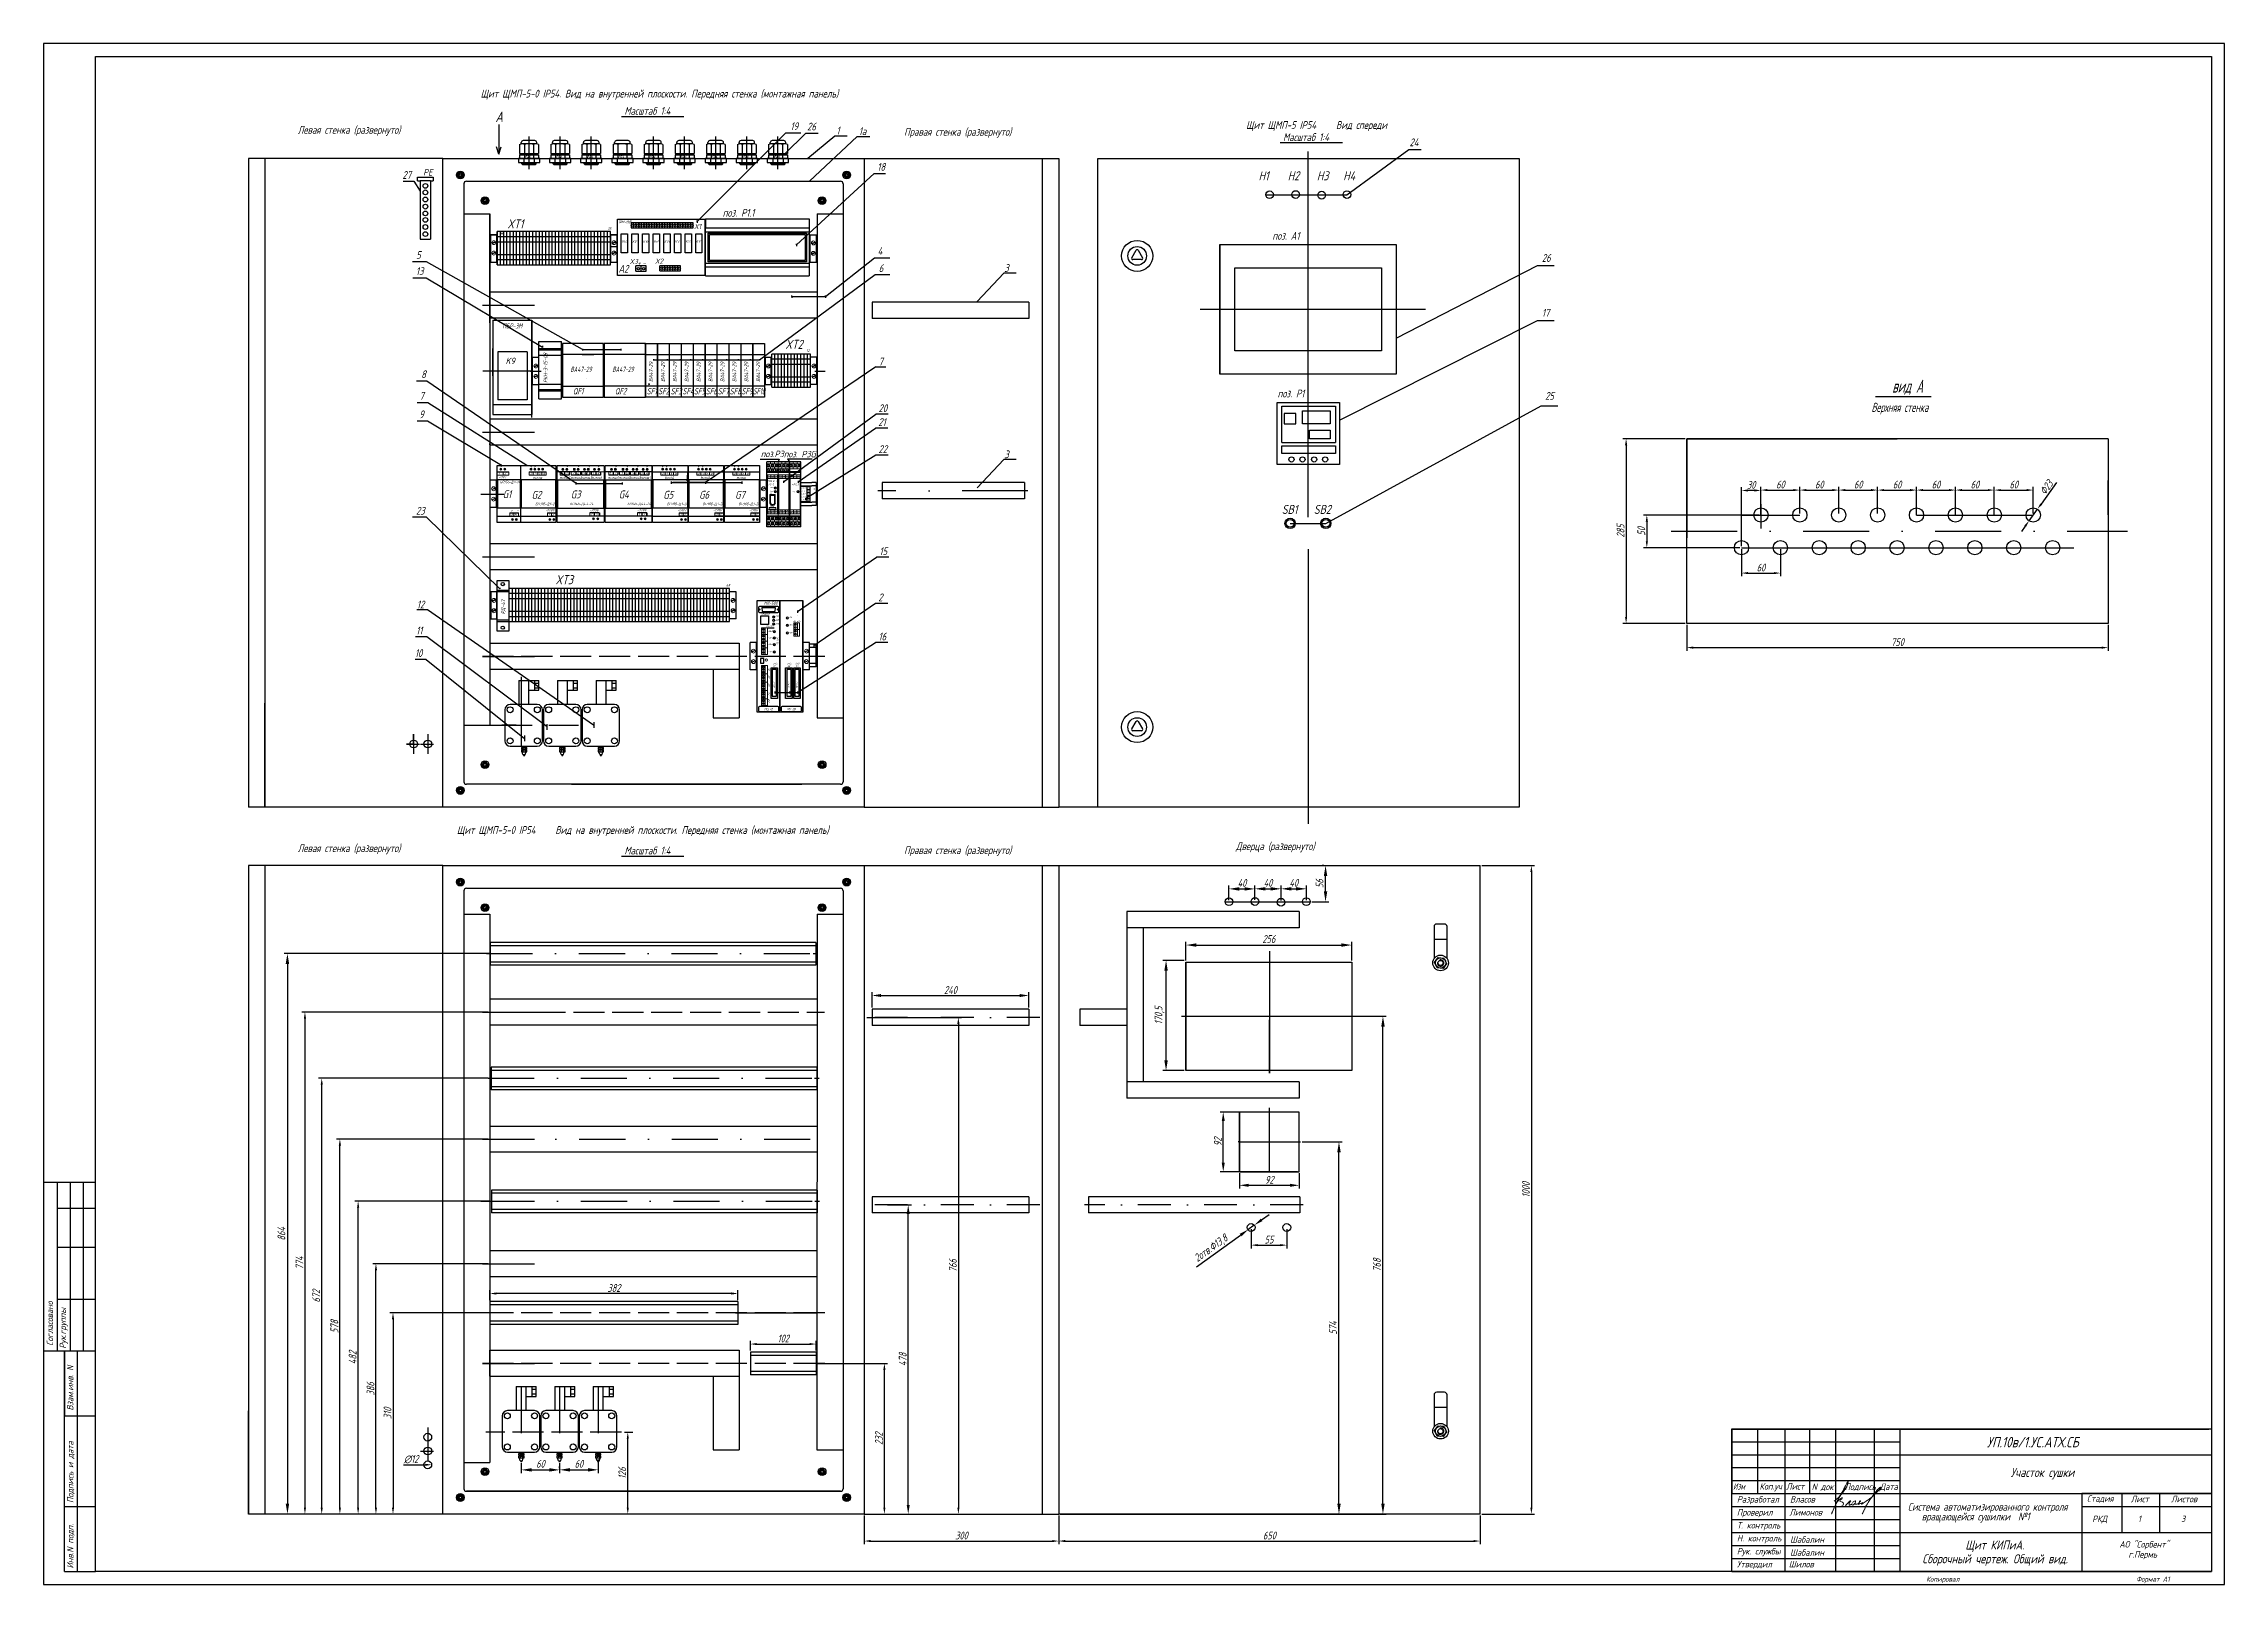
# Model space of a CAD drawing. Header units: millimetres. Extents: x 935 to 2239, y 268 to 862.
# Drawn here: x 935 to 1776, y 268 to 862 of the extents above; entities that cross this region are included whole.
import ezdxf

# ---------------------------------------------------------------- set-up
doc = ezdxf.new("R2010")
doc.units = ezdxf.units.MM
doc.linetypes.add('ACAD_ISO02W100', pattern=[15, 12, -3])
doc.linetypes.add('DASHDOTX2', pattern=[50.8, 25.4, -12.7, 0, -12.7])
doc.layers.add('MAIN', color=7, linetype='Continuous', lineweight=50)
doc.layers.add('Тонкая', color=7, linetype='Continuous', lineweight=20)
for name, color, linetype in [('TEXT', 250, 'Continuous'), ('АСУТП', 7, 'Continuous'), ('проводка', 184, 'Continuous'), ('ссылки', 7, 'Continuous')]:
    doc.layers.add(name, color=color, linetype=linetype)
doc.styles.add('GOST тип А', font='GOST_A.TTF', dxfattribs={"oblique": 15})
doc.styles.get("Standard").update_dxf_attribs({"font": 'GOST_A.TTF', "width": 0.8, "oblique": 15, "height": 3})
doc.styles.add('ЕСКД', font='GOST_A.TTF', dxfattribs={"oblique": 15, "height": 2.5})
doc.dimstyles.new('ISO-25', dxfattribs={"dimtxt": 3, "dimasz": 2.5, "dimexe": 1.25, "dimexo": 0.625, "dimtad": 1, "dimlfac": 4, "dimtxsty": 'Standard', "dimcen": 2.5, "dimadec": 0, "dimazin": 0, "dimtfac": 1, "dimtmove": 0, "dimatfit": 3, "dimfxl": 1.25, "dimlwd": 25, "dimarcsym": 0})

# ---------------------------------------------------------------- blocks, each defined once
blk = doc.blocks.new('PG16')
at = {"lineweight": 30}
for p, q in [((-4.12, 0), (-4.12, -1.5)), ((4.12, 0), (-4.12, 0)), ((-3.62, 5.43), (-3, 5.68)), ((-3.62, 5.43), (-3.62, 1.93)), ((-3.62, 1.93), (3.62, 1.93)), ((-3.62, 1.43), (-3.62, 0.18)), ((-3.62, 1.43), (3.62, 1.43)), ((-3.62, 0.18), (3.62, 0.18)), ((-3, 5.68), (-3, 6.18)), ((3, 5.68), (-3, 5.68)), ((-2.75, 1.43), (-2.75, 1.93)), ((-2.75, 0), (-2.75, 0.18)), ((2.25, 6.93), (-2.25, 6.93)), ((-2, 0), (-2, -1.5)), ((-1.75, 5.68), (-1.75, 1.93)), ((-1.75, 1.43), (-1.75, 0.18)), ((1.75, 5.68), (1.75, 1.93)), ((1.75, 1.43), (1.75, 0.18)), ((2, 0), (2, -1.5)), ((2.75, 1.43), (2.75, 1.93)), ((2.75, 0), (2.75, 0.18)), ((3, 5.68), (3, 6.18)), ((3.62, 5.43), (3, 5.68)), ((3.62, 5.43), (3.62, 1.93)), ((3.62, 1.43), (3.62, 0.18)), ((4.12, -1.5), (4.12, 0)), ((-4.12, -1.5), (4.12, -1.5)), ((-2.75, -2.07), (-2.75, -1.5)), ((-2.75, -2.07), (2.75, -2.07)), ((-2.75, -2.07), (-2.5, -2.32)), ((-2.5, -2.32), (2.5, -2.32)), ((2.75, -2.07), (2.5, -2.32)), ((2.75, -2.07), (2.75, -1.5))]:
    blk.add_line(p, q, dxfattribs=at)
for p, q in [((-2.5, 1.43), (-2.5, 1.93)), ((-2.5, 0), (-2.5, 0.18)), ((2.5, 1.43), (2.5, 1.93)), ((2.5, 0), (2.5, 0.18)), ((-2.5, -2.32), (-2.5, -1.5)), ((2.5, -2.32), (2.5, -1.5))]:
    blk.add_line(p, q)
for centre, start, end in [((-2.25, 6.18), 90, 180), ((2.25, 6.18), 0, 90)]:
    blk.add_arc(centre, 0.75, start, end, dxfattribs=at)
for centre, major_axis, ratio, start_param, end_param in [((-2.69, 5.43), (-0.937, 0), 0.266667, 3.141593, 4.712389), ((0, 5.43), (-1.75, 0), 0.142857, 3.141593, 6.283185), ((2.69, 5.43), (0.938, 0), 0.266667, 1.570796, 3.141593)]:
    blk.add_ellipse(centre, major_axis=major_axis, ratio=ratio, start_param=start_param, end_param=end_param, dxfattribs=at)
at = {"layer": 'ссылки', "lineweight": 30, "oblique": 15}
blk.add_text('PG16', height=0.75, dxfattribs=at).set_placement((-1.47, 0.35))
blk = doc.blocks.new('Власов')
at = {"layer": 'проводка', "lineweight": 18}
for points in [[(-0.58, 2.47), (1.27, 4.07), (2.73, 5.82), (3.82, 7.33), (4.64, 9.02), (4.84, 10.28), (4.04, 8.93), (3.16, 7.2), (1.39, 3.86), (0.52, 2.26), (-1.55, -2.37), (-0.72, -0.35), (0.34, 1.8), (1.73, 3.31), (2.62, 3.78), (2.31, 3.3), (1.91, 2.96), (1.61, 2.44), (2.21, 2.21), (2.85, 1.83), (2.99, 1.4), (2.77, 0.75), (2.36, 0.49), (2.18, 0.43), (2.07, 0.4), (1.98, 0.4)], [(3.73, 0.66), (4.37, 1.39), (4.91, 2.01), (5.22, 2.29), (5.78, 2.66), (5.59, 2.28), (5.16, 1.05), (5.19, 0.9), (5.7, 1.1), (6.25, 1.38), (6.27, 1.2), (6.3, 1.02), (7.02, 1.21), (7.63, 2.13), (7.63, 2.52), (6.76, 2.22), (6.42, 1.7)]]:
    blk.add_spline(points, degree=3, dxfattribs=at)
for points, knots in [([(7.53, 1.66), (7.5, 1.54), (7.54, 1.28), (8.01, 1.24), (8.83, 1.57), (9.1, 2.08), (9.9, 2.69), (9.43, 2.64), (9.3, 2.52), (9.14, 2.21), (9.04, 1.25), (8.71, 1.13), (8.92, 1.39), (9.3, 1.54), (9.6, 1.6)], [0, 0, 0, 0, 0.614094, 1.118723, 1.807789, 3.045572, 4.744461, 5.191863, 5.576495, 6.389957, 8.441618, 9.345517, 10.182193, 10.758393, 10.758393, 10.758393, 10.758393]), ([(9.73, 1.6), (9.73, 1.6), (10.28, 1.61), (10.33, 1.73), (10.3, 1.95), (10.1, 1.88), (9.94, 1.44), (9.82, 1.2), (10.65, 1.75), (14.06, 4.01), (14.83, 4.98), (18.2, 8.2), (16.58, 7.61), (15.42, 5.89), (12.84, 2.54), (12.14, 1.35), (11.17, -0.37), (10.2, -2.51), (10.72, -1.41), (10.96, -1), (11.17, -0.6), (11.31, -0.38), (11.4, -0.29)], [5.202172, 5.202172, 5.202172, 5.202172, 5.207482, 5.981017, 6.074049, 6.477149, 7.534813, 8.416864, 10.873297, 16.080912, 19.105162, 21.731982, 23.469351, 25.755203, 29.311429, 34.513333, 38.416271, 38.862024, 39.053994, 43.961574, 49.897464, 51.239132, 51.239132, 51.239132, 51.239132])]:
    blk.add_open_spline(points, degree=3, knots=knots, dxfattribs=at)
blk = doc.blocks.new('*D243')
at = {"color": 0, "lineweight": -2}
for p, q in [((1418.68, 450.25), (1388.8, 450.25)), ((1418.68, 427.25), (1388.8, 427.25))]:
    blk.add_line(p, q, dxfattribs=at)
at = {"color": 0, "lineweight": 25}
blk.add_line((1390.05, 430.75), (1390.05, 446.75), dxfattribs=at)
at = {"color": 0}
for points in [[(1389.47, 446.75), (1390.64, 446.75), (1390.05, 450.25)], [(1389.47, 430.75), (1390.64, 430.75), (1390.05, 427.25)]]:
    blk.add_solid(points, dxfattribs=at)
at = {"layer": 'Defpoints', "color": 0}
for p in [(1390.05, 450.25), (1419.3, 450.25), (1419.3, 427.25)]:
    blk.add_point(p, dxfattribs=at)
at = {"color": 0, "insert": (1387.93, 438.75), "char_height": 3, "attachment_point": 5, "rotation": 90}
blk.add_mtext('92', dxfattribs=at)
blk = doc.blocks.new('*D244')
at = {"color": 0, "lineweight": -2}
for p, q in [((1396.3, 426.63), (1396.3, 420.75)), ((1419.3, 426.63), (1419.3, 420.75))]:
    blk.add_line(p, q, dxfattribs=at)
at = {"color": 0, "lineweight": 25}
blk.add_line((1399.8, 422), (1415.8, 422), dxfattribs=at)
at = {"color": 0}
for points in [[(1399.8, 422.59), (1399.8, 421.42), (1396.3, 422)], [(1415.8, 422.59), (1415.8, 421.42), (1419.3, 422)]]:
    blk.add_solid(points, dxfattribs=at)
at = {"layer": 'Defpoints', "color": 0}
for p in [(1396.3, 427.25), (1419.3, 427.25), (1419.3, 422)]:
    blk.add_point(p, dxfattribs=at)
at = {"color": 0, "insert": (1407.8, 424.13), "char_height": 3, "attachment_point": 5}
blk.add_mtext('92', dxfattribs=at)
blk = doc.blocks.new('*D205')
at = {"color": 0, "lineweight": -2}
for p, q in [((1260.62, 414.43), (1269.82, 414.43)), ((1260.22, 295.27), (1269.82, 295.27))]:
    blk.add_line(p, q, dxfattribs=at)
at = {"color": 0, "lineweight": 25}
blk.add_line((1268.57, 298.77), (1268.57, 410.93), dxfattribs=at)
at = {"color": 0}
for points in [[(1267.98, 410.93), (1269.15, 410.93), (1268.57, 414.43)], [(1267.98, 298.77), (1269.15, 298.77), (1268.57, 295.27)]]:
    blk.add_solid(points, dxfattribs=at)
at = {"layer": 'Defpoints', "color": 0}
for p in [(1260, 414.43), (1268.57, 414.43), (1259.6, 295.27)]:
    blk.add_point(p, dxfattribs=at)
at = {"color": 0, "insert": (1266.44, 354.85), "char_height": 3, "attachment_point": 5, "rotation": 90}
blk.add_mtext('478', dxfattribs=at)
blk = doc.blocks.new('*D245')
at = {"color": 0, "lineweight": -2}
for p, q in [((1254.61, 490.53), (1254.61, 496.42)), ((1315.08, 490.53), (1315.08, 496.42))]:
    blk.add_line(p, q, dxfattribs=at)
at = {"color": 0, "lineweight": 25}
blk.add_line((1258.11, 495.17), (1311.58, 495.17), dxfattribs=at)
at = {"color": 0}
for points in [[(1258.11, 495.75), (1258.11, 494.58), (1254.61, 495.17)], [(1311.58, 495.75), (1311.58, 494.58), (1315.08, 495.17)]]:
    blk.add_solid(points, dxfattribs=at)
at = {"layer": 'Defpoints', "color": 0}
for p in [(1254.61, 489.9), (1315.08, 495.17), (1315.08, 489.9)]:
    blk.add_point(p, dxfattribs=at)
at = {"color": 0, "insert": (1284.85, 497.29), "char_height": 3, "attachment_point": 5}
blk.add_mtext('240', dxfattribs=at)
blk = doc.blocks.new('*D203')
at = {"color": 0, "lineweight": 25}
for p, q in [((1402.02, 406.63), (1399.59, 404.88)), ((1404.86, 408.67), (1407.7, 410.72)), ((1379.7, 390.56), (1396.75, 402.83))]:
    blk.add_line(p, q, dxfattribs=at)
at = {"color": 0}
for points in [[(1396.41, 403.3), (1397.09, 402.36), (1399.59, 404.88)], [(1404.52, 409.15), (1405.2, 408.2), (1402.02, 406.63)]]:
    blk.add_solid(points, dxfattribs=at)
at = {"layer": 'Defpoints', "color": 0}
for p in [(1399.59, 404.88), (1402.02, 406.63)]:
    blk.add_point(p, dxfattribs=at)
at = {"color": 0, "insert": (1385.43, 397.58), "char_height": 3, "attachment_point": 5, "rotation": 35.75953}
blk.add_mtext('2отв.Ф13,8', dxfattribs=at)
blk = doc.blocks.new('*D208')
at = {"color": 0, "lineweight": -2}
for p, q in [((1400.8, 405.13), (1400.8, 397.69)), ((1414.55, 405.13), (1414.55, 397.69))]:
    blk.add_line(p, q, dxfattribs=at)
at = {"color": 0, "lineweight": 25}
blk.add_line((1403.3, 398.94), (1412.05, 398.94), dxfattribs=at)
at = {"color": 0}
for points in [[(1403.3, 399.35), (1403.3, 398.52), (1400.8, 398.94)], [(1412.05, 399.35), (1412.05, 398.52), (1414.55, 398.94)]]:
    blk.add_solid(points, dxfattribs=at)
at = {"layer": 'Defpoints', "color": 0}
for p in [(1400.8, 405.75), (1414.55, 405.75), (1414.55, 398.94)]:
    blk.add_point(p, dxfattribs=at)
at = {"color": 0, "insert": (1407.68, 401.06), "char_height": 3, "attachment_point": 5}
blk.add_mtext('55', dxfattribs=at)
blk = doc.blocks.new('*D209')
at = {"color": 0, "lineweight": -2}
for p, q in [((1440.24, 487.19), (1452.89, 487.19)), ((1327.21, 295.27), (1452.89, 295.27))]:
    blk.add_line(p, q, dxfattribs=at)
at = {"color": 0, "lineweight": 25}
blk.add_line((1451.64, 299.27), (1451.64, 483.19), dxfattribs=at)
at = {"color": 0}
for points in [[(1450.97, 483.19), (1452.31, 483.19), (1451.64, 487.19)], [(1450.97, 299.27), (1452.31, 299.27), (1451.64, 295.27)]]:
    blk.add_solid(points, dxfattribs=at)
at = {"layer": 'Defpoints', "color": 0}
for p in [(1439.61, 487.19), (1451.64, 487.19), (1326.59, 295.27)]:
    blk.add_point(p, dxfattribs=at)
at = {"color": 0, "insert": (1449.31, 391.23), "char_height": 3, "attachment_point": 5, "rotation": 90}
blk.add_mtext('768', dxfattribs=at)
blk = doc.blocks.new('*D210')
at = {"color": 0, "lineweight": -2}
for p, q in [((1375.66, 508.69), (1375.66, 515.87)), ((1439.61, 508.69), (1439.61, 515.87))]:
    blk.add_line(p, q, dxfattribs=at)
at = {"color": 0, "lineweight": 25}
blk.add_line((1379.66, 514.62), (1435.61, 514.62), dxfattribs=at)
at = {"color": 0}
for points in [[(1379.66, 515.29), (1379.66, 513.96), (1375.66, 514.62)], [(1435.61, 515.29), (1435.61, 513.96), (1439.61, 514.62)]]:
    blk.add_solid(points, dxfattribs=at)
at = {"layer": 'Defpoints', "color": 0}
for p in [(1439.61, 514.62), (1375.66, 508.07), (1439.61, 508.07)]:
    blk.add_point(p, dxfattribs=at)
at = {"color": 0, "insert": (1407.64, 516.95), "char_height": 3, "attachment_point": 5}
blk.add_mtext('256', dxfattribs=at)
blk = doc.blocks.new('*D211')
at = {"color": 0, "lineweight": -2}
for p, q in [((1375.04, 508.69), (1366.75, 508.69)), ((1375.04, 466.21), (1366.75, 466.21))]:
    blk.add_line(p, q, dxfattribs=at)
at = {"color": 0, "lineweight": 25}
blk.add_line((1368, 470.21), (1368, 504.69), dxfattribs=at)
at = {"color": 0}
for points in [[(1367.33, 504.69), (1368.67, 504.69), (1368, 508.69)], [(1367.33, 470.21), (1368.67, 470.21), (1368, 466.21)]]:
    blk.add_solid(points, dxfattribs=at)
at = {"layer": 'Defpoints', "color": 0}
for p in [(1368, 508.69), (1375.66, 508.69), (1375.66, 466.21)]:
    blk.add_point(p, dxfattribs=at)
at = {"color": 0, "insert": (1365.45, 487.45), "char_height": 3, "attachment_point": 5, "rotation": 90}
blk.add_mtext('170,5', dxfattribs=at)
blk = doc.blocks.new('*D212')
at = {"color": 0, "lineweight": -2}
for p, q in [((1119.35, 314.89), (1119.35, 311.04)), ((1134.12, 314.89), (1134.12, 311.04))]:
    blk.add_line(p, q, dxfattribs=at)
at = {"color": 0, "lineweight": 25}
blk.add_line((1123.35, 312.29), (1130.12, 312.29), dxfattribs=at)
at = {"color": 0}
for points in [[(1123.35, 312.96), (1123.35, 311.62), (1119.35, 312.29)], [(1130.12, 312.96), (1130.12, 311.62), (1134.12, 312.29)]]:
    blk.add_solid(points, dxfattribs=at)
at = {"layer": 'Defpoints', "color": 0}
for p in [(1119.35, 315.51), (1134.12, 315.51), (1134.12, 312.29)]:
    blk.add_point(p, dxfattribs=at)
at = {"color": 0, "insert": (1126.73, 314.62), "char_height": 3, "attachment_point": 5}
blk.add_mtext('60', dxfattribs=at)
blk = doc.blocks.new('*D213')
at = {"color": 0, "lineweight": -2}
for p, q in [((1134.12, 312.92), (1134.12, 313.56)), ((1149.01, 316.29), (1149.01, 311.06))]:
    blk.add_line(p, q, dxfattribs=at)
at = {"color": 0, "lineweight": 25}
blk.add_line((1138.12, 312.31), (1145.01, 312.31), dxfattribs=at)
at = {"color": 0}
for points in [[(1138.12, 312.97), (1138.12, 311.64), (1134.12, 312.31)], [(1145.01, 312.97), (1145.01, 311.64), (1149.01, 312.31)]]:
    blk.add_solid(points, dxfattribs=at)
at = {"layer": 'Defpoints', "color": 0}
for p in [(1134.12, 312.29), (1149.01, 316.91), (1149.01, 312.31)]:
    blk.add_point(p, dxfattribs=at)
at = {"color": 0, "insert": (1141.56, 314.63), "char_height": 3, "attachment_point": 5}
blk.add_mtext('60', dxfattribs=at)
blk = doc.blocks.new('*D214')
at = {"color": 0, "lineweight": -2}
for p, q in [((1420.43, 438.75), (1435.93, 438.75)), ((1327.84, 295.27), (1435.93, 295.27))]:
    blk.add_line(p, q, dxfattribs=at)
at = {"color": 0, "lineweight": 25}
blk.add_line((1434.68, 299.27), (1434.68, 434.75), dxfattribs=at)
at = {"color": 0}
for points in [[(1434.02, 434.75), (1435.35, 434.75), (1434.68, 438.75)], [(1434.02, 299.27), (1435.35, 299.27), (1434.68, 295.27)]]:
    blk.add_solid(points, dxfattribs=at)
at = {"layer": 'Defpoints', "color": 0}
for p in [(1419.8, 438.75), (1434.68, 438.75), (1327.21, 295.27)]:
    blk.add_point(p, dxfattribs=at)
at = {"color": 0, "insert": (1432.36, 367.01), "char_height": 3, "attachment_point": 5, "rotation": 90}
blk.add_mtext('574', dxfattribs=at)
blk = doc.blocks.new('*D215')
at = {"color": 0, "lineweight": -2}
for p, q in [((1489.71, 545.27), (1510.14, 545.27)), ((1489.71, 295.27), (1510.14, 295.27))]:
    blk.add_line(p, q, dxfattribs=at)
at = {"color": 0, "lineweight": 25}
blk.add_line((1508.89, 542.77), (1508.89, 297.77), dxfattribs=at)
at = {"color": 0}
for points in [[(1508.47, 542.77), (1509.3, 542.77), (1508.89, 545.27)], [(1508.47, 297.77), (1509.3, 297.77), (1508.89, 295.27)]]:
    blk.add_solid(points, dxfattribs=at)
at = {"layer": 'Defpoints', "color": 0}
for p in [(1489.09, 545.27), (1489.09, 295.27), (1508.89, 295.27)]:
    blk.add_point(p, dxfattribs=at)
at = {"color": 0, "insert": (1506.76, 420.27), "char_height": 3, "attachment_point": 5, "rotation": 90}
blk.add_mtext('1000', dxfattribs=at)
blk = doc.blocks.new('*D216')
at = {"color": 0, "lineweight": -2}
for p, q in [((1326.59, 294.64), (1326.59, 283.6)), ((1489.09, 294.64), (1489.09, 283.6))]:
    blk.add_line(p, q, dxfattribs=at)
at = {"color": 0, "lineweight": 25}
blk.add_line((1329.09, 284.85), (1486.59, 284.85), dxfattribs=at)
at = {"color": 0}
for points in [[(1329.09, 285.27), (1329.09, 284.43), (1326.59, 284.85)], [(1486.59, 285.27), (1486.59, 284.43), (1489.09, 284.85)]]:
    blk.add_solid(points, dxfattribs=at)
at = {"layer": 'Defpoints', "color": 0}
for p in [(1326.59, 295.27), (1489.09, 295.27), (1489.09, 284.85)]:
    blk.add_point(p, dxfattribs=at)
at = {"color": 0, "insert": (1407.84, 286.98), "char_height": 3, "attachment_point": 5}
blk.add_mtext('650', dxfattribs=at)
blk = doc.blocks.new('*D217')
at = {"color": 0, "lineweight": -2}
for p, q in [((1428.88, 545.27), (1428.25, 545.27)), ((1424.21, 531.31), (1430.75, 531.31))]:
    blk.add_line(p, q, dxfattribs=at)
at = {"color": 0, "lineweight": 25}
blk.add_line((1429.5, 535.31), (1429.5, 541.27), dxfattribs=at)
at = {"color": 0}
for points in [[(1428.84, 541.27), (1430.17, 541.27), (1429.5, 545.27)], [(1428.84, 535.31), (1430.17, 535.31), (1429.5, 531.31)]]:
    blk.add_solid(points, dxfattribs=at)
at = {"layer": 'Defpoints', "color": 0}
for p in [(1429.5, 545.27), (1429.5, 545.27), (1423.58, 531.31)]:
    blk.add_point(p, dxfattribs=at)
at = {"color": 0, "insert": (1427.18, 538.29), "char_height": 3, "attachment_point": 5, "rotation": 90}
blk.add_mtext('56', dxfattribs=at)
blk = doc.blocks.new('*D218')
at = {"color": 0, "lineweight": -2}
for p, q in [((1392.26, 531.94), (1392.26, 537.52)), ((1402.28, 532.03), (1402.28, 537.52))]:
    blk.add_line(p, q, dxfattribs=at)
at = {"color": 0, "lineweight": 25}
blk.add_line((1396.26, 536.27), (1398.28, 536.27), dxfattribs=at)
at = {"color": 0}
for points in [[(1396.26, 536.93), (1396.26, 535.6), (1392.26, 536.27)], [(1398.28, 536.93), (1398.28, 535.6), (1402.28, 536.27)]]:
    blk.add_solid(points, dxfattribs=at)
at = {"layer": 'Defpoints', "color": 0}
for p in [(1392.26, 531.31), (1402.28, 536.27), (1402.28, 531.4)]:
    blk.add_point(p, dxfattribs=at)
at = {"color": 0, "insert": (1397.27, 538.59), "char_height": 3, "attachment_point": 5}
blk.add_mtext('40', dxfattribs=at)
blk = doc.blocks.new('*D219')
at = {"color": 0, "lineweight": -2}
for p, q in [((1402.28, 532.03), (1402.28, 537.56)), ((1412.33, 531.78), (1412.33, 537.56))]:
    blk.add_line(p, q, dxfattribs=at)
at = {"color": 0, "lineweight": 25}
blk.add_line((1406.28, 536.31), (1408.33, 536.31), dxfattribs=at)
at = {"color": 0}
for points in [[(1406.28, 536.97), (1406.28, 535.64), (1402.28, 536.31)], [(1408.33, 536.97), (1408.33, 535.64), (1412.33, 536.31)]]:
    blk.add_solid(points, dxfattribs=at)
at = {"layer": 'Defpoints', "color": 0}
for p in [(1402.28, 531.4), (1412.33, 536.31), (1412.33, 531.15)]:
    blk.add_point(p, dxfattribs=at)
at = {"color": 0, "insert": (1407.3, 538.63), "char_height": 3, "attachment_point": 5}
blk.add_mtext('40', dxfattribs=at)
blk = doc.blocks.new('*D220')
at = {"color": 0, "lineweight": -2}
for p, q in [((1412.33, 531.78), (1412.33, 537.56)), ((1422.1, 531.99), (1422.1, 537.56))]:
    blk.add_line(p, q, dxfattribs=at)
at = {"color": 0, "lineweight": 25}
blk.add_line((1416.33, 536.31), (1418.1, 536.31), dxfattribs=at)
at = {"color": 0}
for points in [[(1416.33, 536.97), (1416.33, 535.64), (1412.33, 536.31)], [(1418.1, 536.97), (1418.1, 535.64), (1422.1, 536.31)]]:
    blk.add_solid(points, dxfattribs=at)
at = {"layer": 'Defpoints', "color": 0}
for p in [(1412.33, 531.15), (1422.1, 536.31), (1422.1, 531.37)]:
    blk.add_point(p, dxfattribs=at)
at = {"color": 0, "insert": (1417.22, 538.63), "char_height": 3, "attachment_point": 5}
blk.add_mtext('40', dxfattribs=at)
blk = doc.blocks.new('*D221')
at = {"color": 0, "lineweight": -2}
for p, q in [((1251.59, 294.64), (1251.59, 283.6)), ((1326.59, 294.02), (1326.59, 283.6))]:
    blk.add_line(p, q, dxfattribs=at)
at = {"color": 0, "lineweight": 25}
blk.add_line((1254.09, 284.85), (1324.09, 284.85), dxfattribs=at)
at = {"color": 0}
for points in [[(1254.09, 285.27), (1254.09, 284.43), (1251.59, 284.85)], [(1324.09, 285.27), (1324.09, 284.43), (1326.59, 284.85)]]:
    blk.add_solid(points, dxfattribs=at)
at = {"layer": 'Defpoints', "color": 0}
for p in [(1251.59, 295.27), (1326.59, 294.64), (1326.59, 284.85)]:
    blk.add_point(p, dxfattribs=at)
at = {"color": 0, "insert": (1289.09, 286.98), "char_height": 3, "attachment_point": 5}
blk.add_mtext('300', dxfattribs=at)
blk = doc.blocks.new('*D222')
at = {"color": 0, "lineweight": -2}
for p, q in [((1106.59, 511.33), (1027.91, 511.33)), ((1088.46, 295.27), (1027.91, 295.27))]:
    blk.add_line(p, q, dxfattribs=at)
at = {"color": 0, "lineweight": 25}
blk.add_line((1029.16, 507.33), (1029.16, 299.27), dxfattribs=at)
at = {"color": 0}
for points in [[(1028.49, 507.33), (1029.82, 507.33), (1029.16, 511.33)], [(1028.49, 299.27), (1029.82, 299.27), (1029.16, 295.27)]]:
    blk.add_solid(points, dxfattribs=at)
at = {"layer": 'Defpoints', "color": 0}
for p in [(1107.21, 511.33), (1029.16, 295.27), (1089.09, 295.27)]:
    blk.add_point(p, dxfattribs=at)
at = {"color": 0, "insert": (1026.83, 403.3), "char_height": 3, "attachment_point": 5, "rotation": 90}
blk.add_mtext('864', dxfattribs=at)
blk = doc.blocks.new('*D223')
at = {"color": 0, "lineweight": -2}
for p, q in [((1596.78, 680.4), (1552.16, 680.4)), ((1589.28, 667.81), (1552.16, 667.81))]:
    blk.add_line(p, q, dxfattribs=at)
at = {"color": 0, "lineweight": 25}
blk.add_line((1553.41, 677.9), (1553.41, 670.31), dxfattribs=at)
at = {"color": 0}
for points in [[(1552.99, 677.9), (1553.83, 677.9), (1553.41, 680.4)], [(1552.99, 670.31), (1553.83, 670.31), (1553.41, 667.81)]]:
    blk.add_solid(points, dxfattribs=at)
at = {"layer": 'Defpoints', "color": 0}
for p in [(1597.41, 680.4), (1553.41, 667.81), (1589.91, 667.81)]:
    blk.add_point(p, dxfattribs=at)
at = {"color": 0, "insert": (1551.28, 674.11), "char_height": 3, "attachment_point": 5, "rotation": 90}
blk.add_mtext('50', dxfattribs=at)
blk = doc.blocks.new('*D224')
at = {"color": 0, "lineweight": -2}
for p, q in [((1568.79, 638.03), (1568.79, 628.04)), ((1731.29, 638.03), (1731.29, 628.04))]:
    blk.add_line(p, q, dxfattribs=at)
at = {"color": 0, "lineweight": 25}
blk.add_line((1571.29, 629.29), (1728.79, 629.29), dxfattribs=at)
at = {"color": 0}
for points in [[(1571.29, 629.71), (1571.29, 628.87), (1568.79, 629.29)], [(1728.79, 629.71), (1728.79, 628.87), (1731.29, 629.29)]]:
    blk.add_solid(points, dxfattribs=at)
at = {"layer": 'Defpoints', "color": 0}
for p in [(1568.79, 638.65), (1731.29, 638.65), (1731.29, 629.29)]:
    blk.add_point(p, dxfattribs=at)
at = {"color": 0, "insert": (1650.04, 631.42), "char_height": 3, "attachment_point": 5}
blk.add_mtext('750', dxfattribs=at)
blk = doc.blocks.new('*D225')
at = {"color": 0, "lineweight": -2}
for p, q in [((1589.91, 668.44), (1589.91, 691.13)), ((1597.41, 681.03), (1597.41, 691.13))]:
    blk.add_line(p, q, dxfattribs=at)
at = {"color": 0, "lineweight": 25}
blk.add_line((1594.91, 689.88), (1592.41, 689.88), dxfattribs=at)
at = {"color": 0}
for points in [[(1592.41, 690.3), (1592.41, 689.47), (1589.91, 689.88)], [(1594.91, 690.3), (1594.91, 689.47), (1597.41, 689.88)]]:
    blk.add_solid(points, dxfattribs=at)
at = {"layer": 'Defpoints', "color": 0}
for p in [(1589.91, 689.88), (1597.41, 680.4), (1589.91, 667.81)]:
    blk.add_point(p, dxfattribs=at)
at = {"color": 0, "insert": (1593.66, 692.01), "char_height": 3, "attachment_point": 5}
blk.add_mtext('30', dxfattribs=at)
blk = doc.blocks.new('*D226')
at = {"color": 0, "lineweight": -2}
for p, q in [((1568.16, 709.82), (1544.16, 709.82)), ((1568.16, 638.65), (1544.16, 638.65))]:
    blk.add_line(p, q, dxfattribs=at)
at = {"color": 0, "lineweight": 25}
blk.add_line((1545.41, 707.32), (1545.41, 641.15), dxfattribs=at)
at = {"color": 0}
for points in [[(1544.99, 707.32), (1545.83, 707.32), (1545.41, 709.82)], [(1544.99, 641.15), (1545.83, 641.15), (1545.41, 638.65)]]:
    blk.add_solid(points, dxfattribs=at)
at = {"layer": 'Defpoints', "color": 0}
for p in [(1568.79, 709.82), (1545.41, 638.65), (1568.79, 638.65)]:
    blk.add_point(p, dxfattribs=at)
at = {"color": 0, "insert": (1543.28, 674.24), "char_height": 3, "attachment_point": 5, "rotation": 90}
blk.add_mtext('285', dxfattribs=at)
blk = doc.blocks.new('*D227')
at = {"color": 0, "lineweight": 25}
for p, q in [((1711.42, 692.91), (1705.48, 684.66)), ((1700.8, 678.17), (1704.02, 682.64)), ((1699.34, 676.15), (1697.88, 674.12))]:
    blk.add_line(p, q, dxfattribs=at)
at = {"color": 0}
for points in [[(1705.14, 684.91), (1705.82, 684.42), (1704.02, 682.64)], [(1699, 676.39), (1699.68, 675.9), (1700.8, 678.17)]]:
    blk.add_solid(points, dxfattribs=at)
at = {"layer": 'Defpoints', "color": 0}
for p in [(1704.02, 682.64), (1700.8, 678.17)]:
    blk.add_point(p, dxfattribs=at)
at = {"color": 0, "insert": (1707.46, 691.04), "char_height": 3, "attachment_point": 5, "rotation": 54.20261}
blk.add_mtext('Ф23', dxfattribs=at)
blk = doc.blocks.new('*D228')
at = {"color": 0, "lineweight": -2}
for p, q in [((1597.41, 681.03), (1597.41, 691.28)), ((1612.41, 681.03), (1612.41, 691.28))]:
    blk.add_line(p, q, dxfattribs=at)
at = {"color": 0, "lineweight": 25}
blk.add_line((1599.91, 690.03), (1609.91, 690.03), dxfattribs=at)
at = {"color": 0}
for points in [[(1599.91, 690.44), (1599.91, 689.61), (1597.41, 690.03)], [(1609.91, 690.44), (1609.91, 689.61), (1612.41, 690.03)]]:
    blk.add_solid(points, dxfattribs=at)
at = {"layer": 'Defpoints', "color": 0}
for p in [(1612.41, 690.03), (1597.41, 680.4), (1612.41, 680.4)]:
    blk.add_point(p, dxfattribs=at)
at = {"color": 0, "insert": (1604.91, 692.15), "char_height": 3, "attachment_point": 5}
blk.add_mtext('60', dxfattribs=at)
blk = doc.blocks.new('*D229')
at = {"color": 0, "lineweight": -2}
for p, q in [((1612.41, 681.03), (1612.41, 691.28)), ((1627.41, 681.03), (1627.41, 691.28))]:
    blk.add_line(p, q, dxfattribs=at)
at = {"color": 0, "lineweight": 25}
blk.add_line((1614.91, 690.03), (1624.91, 690.03), dxfattribs=at)
at = {"color": 0}
for points in [[(1614.91, 690.44), (1614.91, 689.61), (1612.41, 690.03)], [(1624.91, 690.44), (1624.91, 689.61), (1627.41, 690.03)]]:
    blk.add_solid(points, dxfattribs=at)
at = {"layer": 'Defpoints', "color": 0}
for p in [(1627.41, 690.03), (1612.41, 680.4), (1627.41, 680.4)]:
    blk.add_point(p, dxfattribs=at)
at = {"color": 0, "insert": (1619.91, 692.15), "char_height": 3, "attachment_point": 5}
blk.add_mtext('60', dxfattribs=at)
blk = doc.blocks.new('*D230')
at = {"color": 0, "lineweight": -2}
for p, q in [((1627.41, 681.03), (1627.41, 691.28)), ((1642.41, 681.03), (1642.41, 691.28))]:
    blk.add_line(p, q, dxfattribs=at)
at = {"color": 0, "lineweight": 25}
blk.add_line((1629.91, 690.03), (1639.91, 690.03), dxfattribs=at)
at = {"color": 0}
for points in [[(1629.91, 690.44), (1629.91, 689.61), (1627.41, 690.03)], [(1639.91, 690.44), (1639.91, 689.61), (1642.41, 690.03)]]:
    blk.add_solid(points, dxfattribs=at)
at = {"layer": 'Defpoints', "color": 0}
for p in [(1642.41, 690.03), (1627.41, 680.4), (1642.41, 680.4)]:
    blk.add_point(p, dxfattribs=at)
at = {"color": 0, "insert": (1634.91, 692.15), "char_height": 3, "attachment_point": 5}
blk.add_mtext('60', dxfattribs=at)
blk = doc.blocks.new('*D231')
at = {"color": 0, "lineweight": -2}
for p, q in [((1642.41, 681.03), (1642.41, 691.27)), ((1657.41, 681.03), (1657.41, 691.27))]:
    blk.add_line(p, q, dxfattribs=at)
at = {"color": 0, "lineweight": 25}
blk.add_line((1644.91, 690.02), (1654.91, 690.02), dxfattribs=at)
at = {"color": 0}
for points in [[(1644.91, 690.44), (1644.91, 689.6), (1642.41, 690.02)], [(1654.91, 690.44), (1654.91, 689.6), (1657.41, 690.02)]]:
    blk.add_solid(points, dxfattribs=at)
at = {"layer": 'Defpoints', "color": 0}
for p in [(1657.41, 690.02), (1642.41, 680.4), (1657.41, 680.4)]:
    blk.add_point(p, dxfattribs=at)
at = {"color": 0, "insert": (1649.91, 692.15), "char_height": 3, "attachment_point": 5}
blk.add_mtext('60', dxfattribs=at)
blk = doc.blocks.new('*D232')
at = {"color": 0, "lineweight": -2}
for p, q in [((1657.41, 681.03), (1657.41, 691.28)), ((1672.41, 681.03), (1672.41, 691.28))]:
    blk.add_line(p, q, dxfattribs=at)
at = {"color": 0, "lineweight": 25}
blk.add_line((1659.91, 690.03), (1669.91, 690.03), dxfattribs=at)
at = {"color": 0}
for points in [[(1659.91, 690.44), (1659.91, 689.61), (1657.41, 690.03)], [(1669.91, 690.44), (1669.91, 689.61), (1672.41, 690.03)]]:
    blk.add_solid(points, dxfattribs=at)
at = {"layer": 'Defpoints', "color": 0}
for p in [(1672.41, 690.03), (1657.41, 680.4), (1672.41, 680.4)]:
    blk.add_point(p, dxfattribs=at)
at = {"color": 0, "insert": (1664.91, 692.15), "char_height": 3, "attachment_point": 5}
blk.add_mtext('60', dxfattribs=at)
blk = doc.blocks.new('*D233')
at = {"color": 0, "lineweight": -2}
for p, q in [((1672.41, 681.03), (1672.41, 691.28)), ((1687.41, 681.03), (1687.41, 691.28))]:
    blk.add_line(p, q, dxfattribs=at)
at = {"color": 0, "lineweight": 25}
blk.add_line((1674.91, 690.03), (1684.91, 690.03), dxfattribs=at)
at = {"color": 0}
for points in [[(1674.91, 690.44), (1674.91, 689.61), (1672.41, 690.03)], [(1684.91, 690.44), (1684.91, 689.61), (1687.41, 690.03)]]:
    blk.add_solid(points, dxfattribs=at)
at = {"layer": 'Defpoints', "color": 0}
for p in [(1687.41, 690.03), (1672.41, 680.4), (1687.41, 680.4)]:
    blk.add_point(p, dxfattribs=at)
at = {"color": 0, "insert": (1679.91, 692.15), "char_height": 3, "attachment_point": 5}
blk.add_mtext('60', dxfattribs=at)
blk = doc.blocks.new('*D234')
at = {"color": 0, "lineweight": -2}
for p, q in [((1687.41, 681.03), (1687.41, 691.28)), ((1702.41, 681.03), (1702.41, 691.28))]:
    blk.add_line(p, q, dxfattribs=at)
at = {"color": 0, "lineweight": 25}
blk.add_line((1689.91, 690.03), (1699.91, 690.03), dxfattribs=at)
at = {"color": 0}
for points in [[(1689.91, 690.44), (1689.91, 689.61), (1687.41, 690.03)], [(1699.91, 690.44), (1699.91, 689.61), (1702.41, 690.03)]]:
    blk.add_solid(points, dxfattribs=at)
at = {"layer": 'Defpoints', "color": 0}
for p in [(1702.41, 690.03), (1687.41, 680.4), (1702.41, 680.4)]:
    blk.add_point(p, dxfattribs=at)
at = {"color": 0, "insert": (1694.91, 692.15), "char_height": 3, "attachment_point": 5}
blk.add_mtext('60', dxfattribs=at)
blk = doc.blocks.new('*D235')
at = {"color": 0, "lineweight": -2}
for p, q in [((1589.91, 667.19), (1589.91, 656.78)), ((1604.91, 667.19), (1604.91, 656.78))]:
    blk.add_line(p, q, dxfattribs=at)
at = {"color": 0, "lineweight": 25}
blk.add_line((1592.41, 658.03), (1602.41, 658.03), dxfattribs=at)
at = {"color": 0}
for points in [[(1592.41, 658.44), (1592.41, 657.61), (1589.91, 658.03)], [(1602.41, 658.44), (1602.41, 657.61), (1604.91, 658.03)]]:
    blk.add_solid(points, dxfattribs=at)
at = {"layer": 'Defpoints', "color": 0}
for p in [(1589.91, 667.81), (1604.91, 667.81), (1604.91, 658.03)]:
    blk.add_point(p, dxfattribs=at)
at = {"color": 0, "insert": (1597.41, 660.15), "char_height": 3, "attachment_point": 5}
blk.add_mtext('60', dxfattribs=at)
blk = doc.blocks.new('*D204')
at = {"color": 0, "lineweight": -2}
for p, q in [((1162.34, 326.76), (1159.16, 326.76)), ((1169.71, 295.27), (1159.16, 295.27))]:
    blk.add_line(p, q, dxfattribs=at)
at = {"color": 0, "lineweight": 25}
blk.add_line((1160.41, 297.77), (1160.41, 324.26), dxfattribs=at)
at = {"color": 0}
for points in [[(1160, 324.26), (1160.83, 324.26), (1160.41, 326.76)], [(1160, 297.77), (1160.83, 297.77), (1160.41, 295.27)]]:
    blk.add_solid(points, dxfattribs=at)
at = {"layer": 'Defpoints', "color": 0}
for p in [(1160.41, 326.76), (1162.96, 326.76), (1170.33, 295.27)]:
    blk.add_point(p, dxfattribs=at)
at = {"color": 0, "insert": (1158.29, 311.02), "char_height": 3, "attachment_point": 5, "rotation": 90}
blk.add_mtext('126', dxfattribs=at)
blk = doc.blocks.new('*D236')
at = {"color": 0, "lineweight": -2}
for p, q in [((1106.59, 372.89), (1068.63, 372.89)), ((1087.84, 295.27), (1068.63, 295.27))]:
    blk.add_line(p, q, dxfattribs=at)
at = {"color": 0, "lineweight": 25}
blk.add_line((1069.88, 370.39), (1069.88, 297.77), dxfattribs=at)
at = {"color": 0}
for points in [[(1069.46, 370.39), (1070.29, 370.39), (1069.88, 372.89)], [(1069.46, 297.77), (1070.29, 297.77), (1069.88, 295.27)]]:
    blk.add_solid(points, dxfattribs=at)
at = {"layer": 'Defpoints', "color": 0}
for p in [(1107.21, 372.89), (1069.88, 295.27), (1088.46, 295.27)]:
    blk.add_point(p, dxfattribs=at)
at = {"color": 0, "insert": (1067.75, 334.08), "char_height": 3, "attachment_point": 5, "rotation": 90}
blk.add_mtext('310', dxfattribs=at)
blk = doc.blocks.new('*D237')
at = {"color": 0, "lineweight": -2}
for p, q in [((1106.59, 391.77), (1062.05, 391.77)), ((1088.46, 295.27), (1062.05, 295.27))]:
    blk.add_line(p, q, dxfattribs=at)
at = {"color": 0, "lineweight": 25}
blk.add_line((1063.3, 297.77), (1063.3, 389.27), dxfattribs=at)
at = {"color": 0}
for points in [[(1062.88, 389.27), (1063.71, 389.27), (1063.3, 391.77)], [(1062.88, 297.77), (1063.71, 297.77), (1063.3, 295.27)]]:
    blk.add_solid(points, dxfattribs=at)
at = {"layer": 'Defpoints', "color": 0}
for p in [(1063.3, 391.77), (1107.21, 391.77), (1089.09, 295.27)]:
    blk.add_point(p, dxfattribs=at)
at = {"color": 0, "insert": (1061.17, 343.52), "char_height": 3, "attachment_point": 5, "rotation": 90}
blk.add_mtext('386', dxfattribs=at)
blk = doc.blocks.new('*D238')
at = {"color": 0, "lineweight": -2}
for p, q in [((1107.26, 415.91), (1055.17, 415.91)), ((1088.46, 295.27), (1055.17, 295.27))]:
    blk.add_line(p, q, dxfattribs=at)
at = {"color": 0, "lineweight": 25}
blk.add_line((1056.42, 297.77), (1056.42, 413.41), dxfattribs=at)
at = {"color": 0}
for points in [[(1056.01, 413.41), (1056.84, 413.41), (1056.42, 415.91)], [(1056.01, 297.77), (1056.84, 297.77), (1056.42, 295.27)]]:
    blk.add_solid(points, dxfattribs=at)
at = {"layer": 'Defpoints', "color": 0}
for p in [(1056.42, 415.91), (1107.88, 415.91), (1089.09, 295.27)]:
    blk.add_point(p, dxfattribs=at)
at = {"color": 0, "insert": (1054.3, 355.59), "char_height": 3, "attachment_point": 5, "rotation": 90}
blk.add_mtext('482', dxfattribs=at)
blk = doc.blocks.new('*D239')
at = {"color": 0, "lineweight": -2}
for p, q in [((1106.59, 439.8), (1048.14, 439.8)), ((1088.46, 295.27), (1048.14, 295.27))]:
    blk.add_line(p, q, dxfattribs=at)
at = {"color": 0, "lineweight": 25}
blk.add_line((1049.39, 297.77), (1049.39, 437.3), dxfattribs=at)
at = {"color": 0}
for points in [[(1048.97, 437.3), (1049.81, 437.3), (1049.39, 439.8)], [(1048.97, 297.77), (1049.81, 297.77), (1049.39, 295.27)]]:
    blk.add_solid(points, dxfattribs=at)
at = {"layer": 'Defpoints', "color": 0}
for p in [(1049.39, 439.8), (1107.21, 439.8), (1089.09, 295.27)]:
    blk.add_point(p, dxfattribs=at)
at = {"color": 0, "insert": (1047.26, 367.53), "char_height": 3, "attachment_point": 5, "rotation": 90}
blk.add_mtext('578', dxfattribs=at)
blk = doc.blocks.new('*D240')
at = {"color": 0, "lineweight": -2}
for p, q in [((1106.59, 463.26), (1041.14, 463.26)), ((1088.46, 295.27), (1041.14, 295.27))]:
    blk.add_line(p, q, dxfattribs=at)
at = {"color": 0, "lineweight": 25}
blk.add_line((1042.39, 297.77), (1042.39, 460.76), dxfattribs=at)
at = {"color": 0}
for points in [[(1041.98, 460.76), (1042.81, 460.76), (1042.39, 463.26)], [(1041.98, 297.77), (1042.81, 297.77), (1042.39, 295.27)]]:
    blk.add_solid(points, dxfattribs=at)
at = {"layer": 'Defpoints', "color": 0}
for p in [(1042.39, 463.26), (1107.21, 463.26), (1089.09, 295.27)]:
    blk.add_point(p, dxfattribs=at)
at = {"color": 0, "insert": (1040.27, 379.26), "char_height": 3, "attachment_point": 5, "rotation": 90}
blk.add_mtext('672', dxfattribs=at)
blk = doc.blocks.new('*D241')
at = {"color": 0, "lineweight": -2}
for p, q in [((1252.61, 486.75), (1289.15, 486.75)), ((1252.21, 295.27), (1289.15, 295.27))]:
    blk.add_line(p, q, dxfattribs=at)
at = {"color": 0, "lineweight": 25}
blk.add_line((1287.9, 484.25), (1287.9, 297.77), dxfattribs=at)
at = {"color": 0}
for points in [[(1287.49, 484.25), (1288.32, 484.25), (1287.9, 486.75)], [(1287.49, 297.77), (1288.32, 297.77), (1287.9, 295.27)]]:
    blk.add_solid(points, dxfattribs=at)
at = {"layer": 'Defpoints', "color": 0}
for p in [(1251.99, 486.75), (1251.59, 295.27), (1287.9, 295.27)]:
    blk.add_point(p, dxfattribs=at)
at = {"color": 0, "insert": (1285.78, 391.01), "char_height": 3, "attachment_point": 5, "rotation": 90}
blk.add_mtext('766', dxfattribs=at)
blk = doc.blocks.new('*D242')
at = {"color": 0, "lineweight": -2}
for p, q in [((1106.59, 488.79), (1034.67, 488.79)), ((1088.46, 295.27), (1034.67, 295.27))]:
    blk.add_line(p, q, dxfattribs=at)
at = {"color": 0, "lineweight": 25}
blk.add_line((1035.92, 486.29), (1035.92, 297.77), dxfattribs=at)
at = {"color": 0}
for points in [[(1035.5, 486.29), (1036.34, 486.29), (1035.92, 488.79)], [(1035.5, 297.77), (1036.34, 297.77), (1035.92, 295.27)]]:
    blk.add_solid(points, dxfattribs=at)
at = {"layer": 'Defpoints', "color": 0}
for p in [(1107.21, 488.79), (1035.92, 295.27), (1089.09, 295.27)]:
    blk.add_point(p, dxfattribs=at)
at = {"color": 0, "insert": (1033.79, 392.03), "char_height": 3, "attachment_point": 5, "rotation": 90}
blk.add_mtext('774', dxfattribs=at)
blk = doc.blocks.new('*D206')
at = {"color": 0, "lineweight": -2}
for p, q in [((1207.68, 358.32), (1207.68, 362.05)), ((1233.05, 358.32), (1233.05, 362.05))]:
    blk.add_line(p, q, dxfattribs=at)
at = {"color": 0, "lineweight": 25}
blk.add_line((1210.18, 360.8), (1230.55, 360.8), dxfattribs=at)
at = {"color": 0}
for points in [[(1210.18, 361.21), (1210.18, 360.38), (1207.68, 360.8)], [(1230.55, 361.21), (1230.55, 360.38), (1233.05, 360.8)]]:
    blk.add_solid(points, dxfattribs=at)
at = {"layer": 'Defpoints', "color": 0}
for p in [(1207.68, 357.69), (1233.05, 360.8), (1233.05, 357.69)]:
    blk.add_point(p, dxfattribs=at)
at = {"color": 0, "insert": (1220.36, 362.92), "char_height": 3, "attachment_point": 5}
blk.add_mtext('102', dxfattribs=at)
blk = doc.blocks.new('*D247')
at = {"color": 0, "lineweight": -2}
for p, q in [((1107.21, 377.77), (1107.21, 381.53)), ((1202.91, 377.77), (1202.91, 381.53))]:
    blk.add_line(p, q, dxfattribs=at)
at = {"color": 0, "lineweight": 25}
blk.add_line((1200.41, 380.28), (1109.71, 380.28), dxfattribs=at)
at = {"color": 0}
for points in [[(1109.71, 380.7), (1109.71, 379.87), (1107.21, 380.28)], [(1200.41, 380.7), (1200.41, 379.87), (1202.91, 380.28)]]:
    blk.add_solid(points, dxfattribs=at)
at = {"layer": 'Defpoints', "color": 0}
for p in [(1107.21, 380.28), (1107.21, 377.14), (1202.91, 377.14)]:
    blk.add_point(p, dxfattribs=at)
at = {"color": 0, "insert": (1155.06, 382.41), "char_height": 3, "attachment_point": 5}
blk.add_mtext('382', dxfattribs=at)
blk = doc.blocks.new('*D248')
at = {"color": 0, "lineweight": -2}
for p, q in [((1233.67, 353.33), (1260.62, 353.33)), ((1252.21, 295.27), (1260.62, 295.27))]:
    blk.add_line(p, q, dxfattribs=at)
at = {"color": 0, "lineweight": 25}
blk.add_line((1259.37, 297.77), (1259.37, 350.83), dxfattribs=at)
at = {"color": 0}
for points in [[(1258.95, 350.83), (1259.79, 350.83), (1259.37, 353.33)], [(1258.95, 297.77), (1259.79, 297.77), (1259.37, 295.27)]]:
    blk.add_solid(points, dxfattribs=at)
at = {"layer": 'Defpoints', "color": 0}
for p in [(1233.05, 353.33), (1259.37, 353.33), (1251.59, 295.27)]:
    blk.add_point(p, dxfattribs=at)
at = {"color": 0, "insert": (1257.24, 324.3), "char_height": 3, "attachment_point": 5, "rotation": 90}
blk.add_mtext('232', dxfattribs=at)
blk = doc.blocks.new('*D250')
at = {"color": 0, "lineweight": 25}
blk.add_line((1073.89, 314.25), (1082.28, 314.25), dxfattribs=at)
at = {"color": 0}
blk.add_solid([(1082.28, 314.67), (1082.28, 313.84), (1084.78, 314.25)], dxfattribs=at)
at = {"layer": 'Defpoints', "color": 0}
for p in [(1081.78, 314.25), (1084.78, 314.25)]:
    blk.add_point(p, dxfattribs=at)
at = {"color": 0, "insert": (1076.84, 316.38), "char_height": 3, "attachment_point": 5}
blk.add_mtext('∅12', dxfattribs=at)

msp = doc.modelspace()

# ---------------------------------------------------------------- linework, layer by layer
at = {"color": 7}
for p, q in [((1776.1345, 862.1487), (935.1345, 862.1487)), ((935.1345, 862.1487), (935.1345, 268.1487)), ((1776.1345, 268.1487), (1776.1345, 862.1487)), ((1158.0487, 834.0869), (1182.0269, 834.0869)), ((1110.6912, 830.9575), (1110.6912, 819.5934)), ((1122.3351, 813.8102), (1122.3351, 826.3421)), ((1134.3351, 813.8102), (1134.3351, 826.3421)), ((1146.3351, 813.8102), (1146.3351, 826.3421)), ((1170.3351, 813.8102), (1170.3351, 826.3421)), ((1182.3351, 813.8102), (1182.3351, 826.3421)), ((1187.2324, 793.5731), (1221.1887, 827.6513)), ((1194.3351, 813.8102), (1194.3351, 826.3421)), ((1206.3351, 813.8102), (1206.3351, 826.3421)), ((1218.3351, 813.8102), (1218.3351, 826.3421)), ((1220.8855, 819.5403), (1229.0389, 827.6478)), ((1227.1353, 827.6513), (1221.1887, 827.6513)), ((1229.0389, 827.6478), (1233.7981, 827.6478)), ((1229.9115, 817.9866), (1240.3198, 826.5889)), ((1230.4888, 809.0957), (1248.9378, 826.34)), ((1240.3198, 826.5889), (1245.079, 826.5889)), ((1248.9378, 826.34), (1253.6969, 826.34)), ((1020.4347, 817.8457), (1020.4347, 732.8284)), ((1110.6912, 819.5934), (1109.7728, 822.3464)), ((1110.6912, 819.5934), (1111.6097, 822.3464)), ((1110.6912, 819.5934), (1110.6912, 819.5934)), ((1412.0563, 823.9931), (1436.0345, 823.9931)), ((1422.8475, 679.5479), (1422.8475, 820.5767)), ((1437.6959, 803.8891), (1461.6825, 821.3162)), ((1461.6825, 821.3162), (1466.3196, 821.3162)), ((1073.7714, 809.1096), (1077.8877, 809.1096)), ((1077.8877, 809.1096), (1080.3682, 805.303)), ((1079.3682, 809.303), (1079.3682, 810.6258)), ((1079.3682, 810.6258), (1085.3682, 810.6258)), ((1079.3682, 809.303), (1080.3682, 809.303)), ((1080.3682, 809.303), (1080.3682, 805.303)), ((1084.3682, 809.303), (1080.3682, 809.303)), ((1084.3682, 809.303), (1084.3682, 805.303)), ((1084.3682, 809.303), (1085.3682, 809.303)), ((1085.3682, 810.6258), (1085.3682, 809.303)), ((1225.5169, 784.5725), (1255.4731, 812.0606)), ((1255.4731, 812.0606), (1259.8493, 812.0606)), ((1080.3682, 805.303), (1080.3682, 801.303)), ((1080.3682, 801.303), (1080.3682, 786.7849)), ((1084.3682, 805.303), (1084.3682, 801.303)), ((1084.3682, 801.303), (1084.3682, 786.7849)), ((1406.4462, 803.8891), (1437.6959, 803.8891)), ((1406.4462, 803.8891), (1422.8475, 803.8891)), ((1422.8475, 803.8891), (1422.8475, 805.4732)), ((1107.2101, 754.4671), (1107.2101, 796.4888)), ((1164.6744, 793.0735), (1161.6744, 793.0735)), ((1161.6744, 793.0735), (1161.6744, 791.0735)), ((1161.6744, 791.0735), (1164.6744, 791.0735)), ((1162.6744, 791.0735), (1162.6744, 793.0735)), ((1163.6744, 791.0735), (1163.6744, 793.0735)), ((1167.6744, 793.0735), (1164.6744, 793.0735)), ((1164.6744, 793.0735), (1164.6744, 791.0735)), ((1164.6744, 791.0735), (1164.6744, 793.0735)), ((1164.6744, 791.0735), (1167.6744, 791.0735)), ((1165.6744, 791.0735), (1165.6744, 793.0735)), ((1166.6744, 791.0735), (1166.6744, 793.0735)), ((1170.6744, 793.0735), (1167.6744, 793.0735)), ((1167.6744, 793.0735), (1167.6744, 791.0735)), ((1167.6744, 791.0735), (1167.6744, 793.0735)), ((1167.6744, 791.0735), (1170.6744, 791.0735)), ((1168.6744, 791.0735), (1168.6744, 793.0735)), ((1169.6744, 791.0735), (1169.6744, 793.0735)), ((1173.6744, 793.0735), (1170.6744, 793.0735)), ((1170.6744, 793.0735), (1170.6744, 791.0735)), ((1170.6744, 791.0735), (1170.6744, 793.0735)), ((1170.6744, 791.0735), (1173.6744, 791.0735)), ((1171.6744, 791.0735), (1171.6744, 793.0735)), ((1172.6744, 791.0735), (1172.6744, 793.0735)), ((1176.6744, 793.0735), (1173.6744, 793.0735)), ((1173.6744, 793.0735), (1173.6744, 791.0735)), ((1173.6744, 791.0735), (1173.6744, 793.0735)), ((1173.6744, 791.0735), (1176.6744, 791.0735)), ((1174.6744, 791.0735), (1174.6744, 793.0735)), ((1175.6744, 791.0735), (1175.6744, 793.0735)), ((1179.6744, 793.0735), (1176.6744, 793.0735)), ((1176.6744, 793.0735), (1176.6744, 791.0735)), ((1176.6744, 791.0735), (1176.6744, 793.0735)), ((1176.6744, 791.0735), (1179.6744, 791.0735)), ((1177.6744, 791.0735), (1177.6744, 793.0735)), ((1178.6744, 791.0735), (1178.6744, 793.0735)), ((1182.6744, 793.0735), (1179.6744, 793.0735)), ((1179.6744, 793.0735), (1179.6744, 791.0735)), ((1179.6744, 791.0735), (1179.6744, 793.0735)), ((1179.6744, 791.0735), (1182.6744, 791.0735)), ((1180.6744, 791.0735), (1180.6744, 793.0735)), ((1181.6744, 791.0735), (1181.6744, 793.0735)), ((1185.6744, 793.0735), (1182.6744, 793.0735)), ((1182.6744, 793.0735), (1182.6744, 791.0735)), ((1182.6744, 791.0735), (1182.6744, 793.0735)), ((1182.6744, 791.0735), (1185.6744, 791.0735)), ((1183.6744, 791.0735), (1183.6744, 793.0735)), ((1184.6744, 791.0735), (1184.6744, 793.0735)), ((1185.6744, 791.0735), (1185.6744, 793.0735)), ((1187.2324, 793.5731), (1187.2324, 793.9638)), ((1187.2324, 793.5731), (1187.2324, 793.0886)), ((1190.3722, 794.5707), (1190.3722, 791.0707)), ((1190.3722, 791.0707), (1230.3722, 791.0707)), ((1080.3682, 786.7849), (1084.3682, 786.7849)), ((1109.9575, 788.4106), (1107.5575, 788.4106)), ((1110.0575, 789.6606), (1110.0575, 789.6606)), ((1111.7857, 789.1614), (1111.7857, 788.6614)), ((1125.0469, 789.6606), (1125.0469, 789.6606)), ((1135.0469, 789.6606), (1135.0469, 789.6606)), ((1145.0469, 789.6606), (1145.0469, 789.6606)), ((1150.0469, 789.6606), (1150.0469, 789.6606)), ((1153.8864, 783.904), (1156.404, 783.904)), ((1156.2929, 788.4106), (1153.8929, 788.4106)), ((1190.3722, 789.5707), (1230.3722, 789.5707)), ((1190.3722, 772.5707), (1190.3722, 783.5707)), ((1191.3722, 778.0707), (1191.3722, 789.0707)), ((1191.3722, 789.0707), (1193.8722, 789.0707)), ((1191.6222, 789.0707), (1229.3722, 789.0707)), ((1191.8722, 778.5707), (1191.8722, 788.5707)), ((1191.8722, 788.5707), (1195.6222, 788.5707)), ((1192.3722, 788.5707), (1228.8722, 788.5707)), ((1225.5169, 784.5725), (1225.5169, 784.9633)), ((1225.5169, 784.5725), (1225.5169, 784.0881)), ((1228.8722, 788.5707), (1228.8722, 778.5707)), ((1229.3722, 789.0707), (1229.3722, 778.0707)), ((1233.1679, 788.3087), (1230.7072, 788.3087)), ((1233.1146, 788.3087), (1230.7072, 788.3087)), ((1388.7847, 784.716), (1388.7847, 734.716)), ((1082.7988, 778.0072), (1077.4148, 778.0072)), ((1142.9092, 744.219), (1082.7988, 778.0072)), ((1122.5575, 776.9106), (1122.5575, 776.9106)), ((1126.3075, 776.9106), (1126.3075, 776.9106)), ((1132.5575, 776.9106), (1132.5575, 776.9106)), ((1136.3075, 776.9106), (1136.3075, 776.9106)), ((1142.5575, 776.9106), (1142.5575, 776.9106)), ((1146.3075, 776.9106), (1146.3075, 776.9106)), ((1147.5575, 776.9106), (1147.5575, 776.9106)), ((1151.3075, 776.9106), (1151.3075, 776.9106)), ((1165.5379, 776.4481), (1163.5379, 776.4481)), ((1163.5379, 774.4481), (1163.5379, 776.4481)), ((1163.5379, 774.4481), (1165.5379, 774.4481)), ((1167.5379, 776.4481), (1165.5379, 776.4481)), ((1165.5379, 774.4481), (1165.5379, 776.4481)), ((1165.5379, 774.4481), (1167.5379, 774.4481)), ((1167.5379, 774.4481), (1167.5379, 776.4481)), ((1180.7337, 776.4924), (1172.7337, 776.4924)), ((1172.7337, 774.4924), (1172.7337, 776.4924)), ((1172.7337, 774.4924), (1180.7337, 774.4924)), ((1173.7337, 774.4924), (1173.7337, 776.4924)), ((1174.7337, 774.4924), (1174.7337, 776.4924)), ((1175.7337, 774.4924), (1175.7337, 776.4924)), ((1176.7337, 774.4924), (1176.7337, 776.4924)), ((1177.7337, 774.4924), (1177.7337, 776.4924)), ((1178.7337, 774.4924), (1178.7337, 776.4924)), ((1179.7337, 774.4924), (1179.7337, 776.4924)), ((1180.7337, 774.4924), (1180.7337, 776.4924)), ((1190.3722, 777.5707), (1230.3722, 777.5707)), ((1190.3722, 772.5707), (1190.3722, 776.0707)), ((1190.3722, 776.0707), (1230.3722, 776.0707)), ((1229.3722, 778.0707), (1191.3722, 778.0707)), ((1228.8722, 778.5707), (1191.8722, 778.5707)), ((1236.7164, 764.5983), (1255.5991, 779.6072)), ((1255.5991, 779.6072), (1261.5002, 779.6072)), ((1456.7847, 748.628), (1511.2698, 776.6006)), ((1511.2698, 776.6006), (1517.6274, 776.6006)), ((1082.6981, 771.7532), (1077.5596, 771.7532)), ((1127.5065, 745.06), (1082.6981, 771.7532)), ((1211.2303, 740.2296), (1255.789, 773.1192)), ((1255.789, 773.1192), (1261.4691, 773.1192)), ((1295.1557, 762.7668), (1305.3878, 773.625)), ((1310.147, 773.625), (1305.3878, 773.625)), ((1104.4242, 761.3649), (1124.4254, 761.3649)), ((1223.6795, 764.5983), (1223.6795, 764.989)), ((1223.6795, 764.5983), (1236.7164, 764.5983)), ((1223.6795, 764.5983), (1223.6795, 764.5983)), ((1223.6795, 764.5983), (1223.6795, 764.1139)), ((1236.7164, 764.5983), (1236.7164, 764.989)), ((1236.7164, 764.5983), (1236.7164, 764.5983)), ((1236.7164, 764.5983), (1236.7164, 764.1139)), ((1315.0848, 762.4761), (1315.0848, 756.2261)), ((1381.1508, 759.7671), (1468.0194, 759.7671)), ((1123.3298, 754.4671), (1123.3298, 717.9632)), ((1123.3764, 719.2079), (1123.3764, 755.4905)), ((1434.8475, 716.9705), (1511.2698, 755.4357)), ((1511.2698, 755.4357), (1517.6274, 755.4357)), ((1134.8946, 744.5455), (1126.1335, 744.5455)), ((1134.8946, 743.9855), (1126.1335, 743.9855)), ((1134.8946, 741.9106), (1126.1335, 741.9106)), ((1127.5065, 745.7037), (1127.5065, 745.06)), ((1134.8946, 735.833), (1134.8946, 743.5149)), ((1151.028, 742.2399), (1135.1835, 742.2399)), ((1142.8465, 742.2399), (1147.3465, 742.2399)), ((1142.9092, 744.219), (1157.7513, 744.219)), ((1142.9183, 744.5126), (1142.9183, 743.8689)), ((1167.2156, 742.2399), (1151.3712, 742.2399)), ((1157.7604, 744.5126), (1157.7604, 743.8689)), ((1167.3775, 742.2399), (1171.8775, 742.2399)), ((1170.3708, 740.5126), (1170.3708, 740.0126)), ((1170.3708, 740.2296), (1181.6208, 740.2296)), ((1171.9354, 742.2399), (1176.4354, 742.2399)), ((1175.5531, 740.5126), (1175.5531, 740.0126)), ((1176.5258, 742.2399), (1181.0258, 742.2399)), ((1180.5531, 740.5126), (1180.5531, 740.0126)), ((1181.1162, 742.2399), (1185.6162, 742.2399)), ((1181.6208, 740.2296), (1211.2303, 740.2296)), ((1184.5917, 740.5126), (1184.5917, 740.0126)), ((1185.7065, 742.2399), (1190.2065, 742.2399)), ((1189.2802, 740.5126), (1189.2802, 740.0126)), ((1190.2969, 742.2399), (1194.7969, 742.2399)), ((1193.9223, 740.5126), (1193.9223, 740.0126)), ((1194.8873, 742.2399), (1199.3873, 742.2399)), ((1198.4251, 740.5126), (1198.4251, 740.0126)), ((1199.4777, 742.2399), (1203.9777, 742.2399)), ((1203.0208, 740.5126), (1203.0208, 740.0126)), ((1204.0813, 742.2399), (1208.5813, 742.2399)), ((1207.6629, 740.5126), (1207.6629, 740.0126)), ((1208.6901, 742.2399), (1213.1901, 742.2399)), ((1211.2576, 740.5126), (1211.2576, 740.0126)), ((1233.3689, 741.2109), (1230.9082, 741.2109)), ((1233.3156, 741.2109), (1230.9082, 741.2109)), ((1082.922, 732.0454), (1078.9273, 732.0454)), ((1140.5352, 692.5951), (1082.922, 732.0454)), ((1123.692, 735.8656), (1104.4834, 735.8656)), ((1122.902, 735.8656), (1126.9747, 735.8656)), ((1126.1335, 725.2602), (1126.1335, 736.3036)), ((1144.4289, 733.0763), (1144.4289, 733.0763)), ((1256.0163, 737.6071), (1190.4298, 692.8883)), ((1232.5256, 735.833), (1236.5984, 735.833)), ((1256.0163, 737.6071), (1259.9264, 737.6071)), ((1083.2718, 723.7009), (1079.2554, 723.7009)), ((1121.4506, 699.5311), (1083.2718, 723.7009)), ((1134.8946, 730.6967), (1126.1335, 730.6967)), ((1134.8946, 728.6217), (1126.1335, 728.6217)), ((1134.8946, 728.1511), (1126.1335, 728.1511)), ((1135.1835, 730.0896), (1151.028, 730.0896)), ((1167.2156, 730.0896), (1151.3712, 730.0896)), ((1171.8442, 730.0896), (1167.3442, 730.0896)), ((1176.4354, 730.0896), (1171.9354, 730.0896)), ((1181.0258, 730.0896), (1176.5258, 730.0896)), ((1185.6162, 730.0896), (1181.1162, 730.0896)), ((1190.2065, 730.0896), (1185.7065, 730.0896)), ((1194.7969, 730.0896), (1190.2969, 730.0896)), ((1199.3873, 730.0896), (1194.8873, 730.0896)), ((1203.9777, 730.0896), (1199.4777, 730.0896)), ((1208.5813, 730.0896), (1204.0813, 730.0896)), ((1213.1901, 730.0896), (1208.6901, 730.0896)), ((1410.8475, 711.8284), (1410.8475, 723.8284)), ((1434.8475, 723.8284), (1434.8475, 699.8284)), ((1641.5582, 726.062), (1663.0582, 726.062)), ((1083.1472, 716.5865), (1079.1307, 716.5865)), ((1111.7356, 699.4882), (1083.1472, 716.5865)), ((1108.3919, 719.2079), (1108.3919, 719.2079)), ((1220.4867, 693.1553), (1256.0163, 719.2428)), ((1260.7754, 719.2428), (1256.0163, 719.2428)), ((1412.5975, 722.3284), (1433.3475, 722.3284)), ((1412.5975, 708.3284), (1412.5975, 722.3284)), ((1418.0975, 719.5784), (1413.5975, 719.5784)), ((1413.5975, 719.5784), (1413.5975, 717.3284)), ((1413.5975, 719.3284), (1413.5975, 715.5784)), ((1413.5975, 715.5784), (1418.0975, 715.5784)), ((1418.0975, 715.5784), (1418.0975, 719.5784)), ((1420.5975, 720.5784), (1431.3475, 720.5784)), ((1420.5975, 715.5784), (1420.5975, 720.5784)), ((1431.3475, 715.5784), (1420.5975, 715.5784)), ((1429.5975, 677.2064), (1512.6837, 722.5145)), ((1431.3475, 720.5784), (1431.3475, 715.5784)), ((1433.3475, 722.3284), (1433.3475, 708.3284)), ((1512.6837, 722.5145), (1519.0413, 722.5145)), ((1104.4242, 712.3715), (1124.4254, 712.3715)), ((1107.2101, 707.9632), (1107.2101, 670.4487)), ((1107.2101, 707.4341), (1107.2101, 707.9632)), ((1107.2101, 707.4341), (1107.2101, 707.9632)), ((1226.0838, 693.1574), (1255.9191, 713.9005)), ((1260.6682, 713.8903), (1255.909, 713.8903)), ((1412.5975, 708.3284), (1433.3475, 708.3284)), ((1412.5975, 704.0784), (1412.5975, 707.0784)), ((1412.5975, 707.0784), (1433.3475, 707.0784)), ((1423.3475, 713.0784), (1431.3475, 713.0784)), ((1423.3475, 709.8284), (1423.3475, 713.0784)), ((1431.3475, 709.8284), (1423.3475, 709.8284)), ((1431.3475, 713.0784), (1431.3475, 709.8284)), ((1433.3475, 707.0784), (1433.3475, 704.0784)), ((1568.7894, 709.8225), (1568.7894, 680.4049)), ((1568.7894, 709.8225), (1649.9086, 709.8225)), ((1111.5428, 699.946), (1111.5428, 699.1095)), ((1121.2578, 699.7892), (1121.2578, 699.1876)), ((1170.009, 692.8952), (1170.009, 699.525)), ((1183.3541, 693.6095), (1183.8312, 699.525)), ((1211.4313, 702.0008), (1216.2576, 702.0008)), ((1216.2576, 702.0008), (1218.7527, 702.0008)), ((1218.7527, 702.0008), (1218.3833, 700.9204)), ((1222.0669, 702.0258), (1231.5458, 702.0258)), ((1222.0669, 702.0258), (1222.7583, 700.9204)), ((1256.0373, 703.4791), (1228.9932, 686.6209)), ((1260.7679, 703.4791), (1256.0373, 703.4791)), ((1295.1557, 690.9124), (1305.3878, 701.7706)), ((1310.147, 701.7706), (1305.3878, 701.7706)), ((1433.3475, 704.0784), (1412.5975, 704.0784)), ((1109.8209, 693.8637), (1107.3602, 693.8637)), ((1109.7676, 693.8637), (1107.3602, 693.8637)), ((1110.0025, 697.0202), (1114.5025, 697.0202)), ((1110.0025, 697.0202), (1114.5025, 697.0202)), ((1118.8775, 694.0202), (1110.1275, 694.0202)), ((1110.1275, 694.0202), (1110.1275, 683.0202)), ((1118.8775, 694.0202), (1118.8775, 683.0202)), ((1119.3521, 683.0202), (1119.3521, 694.0202)), ((1119.3521, 694.0202), (1119.3521, 683.0202)), ((1132.6021, 694.0202), (1119.3521, 694.0202)), ((1122.4047, 697.0202), (1128.9912, 697.0202)), ((1122.4047, 697.0202), (1128.9912, 697.0202)), ((1122.4047, 697.0202), (1128.9912, 697.0202)), ((1122.4047, 697.0202), (1128.9912, 697.0202)), ((1132.6021, 694.0202), (1132.6021, 683.0202)), ((1149.2895, 697.0202), (1133.1992, 697.0202)), ((1135.6574, 697.0202), (1133.1992, 697.0202)), ((1133.3242, 694.0202), (1133.3242, 683.0202)), ((1133.3242, 683.0202), (1133.3242, 694.0202)), ((1133.3242, 694.0202), (1151.0742, 694.0202)), ((1135.9958, 695.8044), (1134.3155, 695.8044)), ((1135.9958, 697.0202), (1135.9958, 695.8044)), ((1137.8376, 695.8044), (1135.9958, 695.8044)), ((1137.8376, 697.0202), (1137.8376, 695.8044)), ((1140.3624, 695.8044), (1138.5206, 695.8044)), ((1140.3425, 692.5951), (1158.2276, 692.5796)), ((1140.3624, 697.0202), (1140.3624, 695.8044)), ((1142.141, 695.8044), (1140.3624, 695.8044)), ((1140.3669, 693.026), (1140.3669, 692.1895)), ((1142.141, 697.0202), (1142.141, 695.8044)), ((1144.5775, 695.8044), (1142.7356, 695.8044)), ((1144.2607, 697.0202), (1144.2607, 695.8044)), ((1145.7361, 695.8044), (1144.5775, 695.8044)), ((1145.7361, 697.0202), (1145.7361, 695.8044)), ((1148.0109, 695.8044), (1146.4191, 695.8044)), ((1148.1528, 697.0202), (1148.1528, 695.8044)), ((1149.9315, 695.8044), (1148.1528, 695.8044)), ((1149.9315, 697.0202), (1149.9315, 695.8044)), ((1151.2161, 683.0202), (1151.2161, 694.0202)), ((1169.7096, 697.0202), (1151.7096, 697.0202)), ((1151.8346, 694.0202), (1151.8346, 683.0202)), ((1151.8346, 683.0202), (1151.8346, 694.0202)), ((1151.8346, 694.0202), (1169.5846, 694.0202)), ((1154.7562, 695.8044), (1153.0759, 695.8044)), ((1154.7562, 697.0202), (1154.7562, 695.8044)), ((1156.598, 695.8044), (1154.7562, 695.8044)), ((1156.598, 697.0202), (1156.598, 695.8044)), ((1159.1228, 695.8044), (1157.281, 695.8044)), ((1158.252, 693.0106), (1158.252, 692.174)), ((1159.1228, 697.0202), (1159.1228, 695.8044)), ((1160.9015, 695.8044), (1159.1228, 695.8044)), ((1160.9015, 697.0202), (1160.9015, 695.8044)), ((1163.3379, 695.8044), (1161.496, 695.8044)), ((1163.0211, 697.0202), (1163.0211, 695.8044)), ((1164.4965, 695.8044), (1163.3379, 695.8044)), ((1164.4965, 697.0202), (1164.4965, 695.8044)), ((1166.7713, 695.8044), (1165.1795, 695.8044)), ((1166.7713, 697.0202), (1166.7713, 695.8044)), ((1168.55, 695.8044), (1166.7713, 695.8044)), ((1168.55, 697.0202), (1168.55, 695.8044)), ((1169.5846, 683.0202), (1169.5846, 694.0202)), ((1183.384, 694.025), (1170.134, 694.025)), ((1170.134, 683.025), (1170.134, 694.025)), ((1170.134, 694.025), (1170.134, 683.025)), ((1183.384, 694.025), (1170.134, 694.025)), ((1170.1909, 697.025), (1183.4413, 697.025)), ((1173.1867, 697.025), (1179.7732, 697.025)), ((1173.1867, 697.025), (1179.7732, 697.025)), ((1173.1867, 697.025), (1179.7732, 697.025)), ((1173.1867, 697.025), (1179.7732, 697.025)), ((1177.1822, 693.2814), (1177.1822, 692.4449)), ((1177.1822, 692.8883), (1204.3644, 692.8883)), ((1190.4298, 692.8883), (1177.7542, 692.8883)), ((1183.384, 694.025), (1183.384, 683.025)), ((1197.2062, 694.025), (1183.9562, 694.025)), ((1183.9562, 683.025), (1183.9562, 694.025)), ((1183.9562, 694.025), (1183.9562, 683.025)), ((1197.2062, 694.025), (1183.9562, 694.025)), ((1184.0131, 697.025), (1197.2635, 697.025)), ((1187.0088, 697.025), (1193.5953, 697.025)), ((1187.0088, 697.025), (1193.5953, 697.025)), ((1187.0088, 697.025), (1193.5953, 697.025)), ((1187.0088, 697.025), (1193.5953, 697.025)), ((1190.4298, 693.2814), (1190.4298, 692.4449)), ((1197.2062, 694.025), (1197.2062, 683.025)), ((1211.0779, 694.0202), (1197.8279, 694.0202)), ((1197.8279, 683.0202), (1197.8279, 694.0202)), ((1197.8279, 694.0202), (1197.8279, 683.0202)), ((1211.0779, 694.0202), (1197.8279, 694.0202)), ((1197.8848, 697.0202), (1211.1352, 697.0202)), ((1200.8806, 697.0202), (1207.467, 697.0202)), ((1200.8806, 697.0202), (1207.467, 697.0202)), ((1200.8806, 697.0202), (1207.467, 697.0202)), ((1200.8806, 697.0202), (1207.467, 697.0202)), ((1204.3644, 693.2974), (1204.3644, 692.4609)), ((1204.3644, 693.0004), (1204.3644, 693.0004)), ((1211.0779, 694.0202), (1211.0779, 683.0202)), ((1213.9089, 693.8637), (1211.4483, 693.8637)), ((1213.8556, 693.8637), (1211.4483, 693.8637)), ((1220.4867, 693.6222), (1220.4867, 692.7857)), ((1220.4867, 692.8818), (1220.4867, 692.8818)), ((1226.0838, 693.6244), (1226.0838, 692.7878)), ((1232.265, 690.4549), (1232.265, 690.3769)), ((1103.7611, 688.4858), (1112.5737, 688.4858)), ((1118.8775, 683.0202), (1110.1275, 683.0202)), ((1114.9499, 681.2494), (1118.2659, 681.2494)), ((1115.7239, 681.2494), (1118.2659, 681.2494)), ((1115.7239, 681.2494), (1118.2659, 681.2494)), ((1115.7239, 681.2494), (1118.2659, 681.2494)), ((1132.6021, 683.0202), (1119.3521, 683.0202)), ((1129.4197, 681.2494), (1132.7358, 681.2494)), ((1130.1937, 681.2494), (1132.7358, 681.2494)), ((1130.1937, 681.2494), (1132.7358, 681.2494)), ((1130.1937, 681.2494), (1132.7358, 681.2494)), ((1133.3242, 683.0202), (1151.0742, 683.0202)), ((1147.5581, 681.236), (1145.7163, 681.236)), ((1149.3999, 681.236), (1147.5581, 681.236)), ((1147.5581, 680.0202), (1147.5581, 681.236)), ((1149.5419, 681.236), (1149.5419, 680.0202)), ((1149.5419, 680.0202), (1149.5419, 681.236)), ((1151.8346, 683.0202), (1169.5846, 683.0202)), ((1165.95, 681.236), (1164.1082, 681.236)), ((1167.7919, 681.236), (1165.95, 681.236)), ((1165.95, 680.0202), (1165.95, 681.236)), ((1167.7919, 681.236), (1167.7919, 680.0202)), ((1167.7919, 680.0202), (1167.7919, 681.236)), ((1183.384, 683.025), (1170.134, 683.025)), ((1180.2017, 681.2542), (1183.5177, 681.2542)), ((1180.9757, 681.2542), (1183.5177, 681.2542)), ((1180.9757, 681.2542), (1183.5177, 681.2542)), ((1180.9757, 681.2542), (1183.5177, 681.2542)), ((1197.2062, 683.025), (1183.9562, 683.025)), ((1194.0239, 681.2542), (1197.3399, 681.2542)), ((1194.7979, 681.2542), (1197.3399, 681.2542)), ((1194.7979, 681.2542), (1197.3399, 681.2542)), ((1194.7979, 681.2542), (1197.3399, 681.2542)), ((1211.0779, 683.0202), (1197.8279, 683.0202)), ((1207.8956, 681.2494), (1211.2116, 681.2494)), ((1208.6696, 681.2494), (1211.2116, 681.2494)), ((1208.6696, 681.2494), (1211.2116, 681.2494)), ((1208.6696, 681.2494), (1211.2116, 681.2494)), ((1228.9932, 686.9993), (1228.9932, 686.1628)), ((1597.4086, 680.4049), (1597.4086, 684.6549)), ((1597.4086, 684.6549), (1597.4086, 675.1549)), ((1657.4086, 680.4049), (1657.4086, 684.6549)), ((1672.4086, 680.4049), (1672.4086, 684.6549)), ((1687.4086, 680.4049), (1687.4086, 684.6549)), ((1082.8292, 679.6443), (1077.4503, 679.6443)), ((1111.1271, 651.9049), (1082.8292, 679.6443)), ((1110.0025, 680.0202), (1119.0025, 680.0202)), ((1119.2271, 680.0202), (1132.7271, 680.0202)), ((1147.5581, 680.0202), (1133.1992, 680.0202)), ((1151.1992, 680.0202), (1147.5581, 680.0202)), ((1166.2, 680.0202), (1151.7096, 680.0202)), ((1169.7096, 680.0202), (1165.95, 680.0202)), ((1170.009, 680.025), (1183.509, 680.025)), ((1183.8312, 680.025), (1197.3312, 680.025)), ((1211.2029, 680.0202), (1197.7029, 680.0202)), ((1197.7029, 680.0202), (1211.2029, 680.0202)), ((1415.8475, 677.2064), (1429.5975, 677.2064)), ((1589.9086, 680.4049), (1597.4086, 680.4049)), ((1597.4086, 680.4049), (1612.4086, 680.4049)), ((1657.4086, 680.4049), (1672.4086, 680.4049)), ((1672.4086, 680.4049), (1687.4086, 680.4049)), ((1687.4086, 680.4049), (1702.4086, 680.4049)), ((1097.2101, 665.9203), (1097.2101, 577.5957)), ((1422.8475, 667.2064), (1422.8475, 561.3441)), ((1589.9086, 667.8132), (1604.9086, 667.8132)), ((1604.9086, 667.8132), (1718.095, 667.8132)), ((1104.4242, 664.3426), (1124.4254, 664.3426)), ((1225.8364, 643.2716), (1256.3419, 664.1015)), ((1261.101, 664.1015), (1256.3419, 664.1015)), ((1109.989, 651.4738), (1109.989, 651.4738)), ((1110.087, 651.4813), (1114.587, 651.4813)), ((1110.087, 650.9267), (1114.587, 650.9267)), ((1111.1271, 652.4049), (1111.1271, 651.9049)), ((1202.1618, 650.8489), (1199.7012, 650.8489)), ((1202.1086, 650.8489), (1199.7012, 650.8489)), ((1083.1472, 643.8554), (1079.0357, 643.8554)), ((1147.2392, 599.4223), (1083.1472, 643.8554)), ((1114.587, 639.9409), (1110.087, 639.9409)), ((1110.087, 639.3578), (1114.587, 639.3578)), ((1211.7323, 641.4983), (1214.6924, 641.4983)), ((1211.7323, 638.171), (1211.7323, 641.4979)), ((1212.1625, 644.8204), (1217.2968, 644.8204)), ((1212.1625, 644.8204), (1212.2823, 643.2184)), ((1212.2823, 643.2184), (1217.1487, 643.2184)), ((1214.6924, 641.4983), (1214.6924, 638.171)), ((1217.313, 644.8204), (1217.1487, 643.2184)), ((1217.2968, 644.8204), (1217.313, 644.8204)), ((1225.8364, 643.5996), (1225.8364, 642.7631)), ((1225.8364, 641.781), (1225.8364, 641.781)), ((1255.9337, 646.326), (1232.1961, 629.9763)), ((1260.6929, 646.326), (1255.9337, 646.326)), ((1082.8767, 633.4797), (1078.5878, 633.4797)), ((1129.3747, 598.7908), (1082.8767, 633.4797)), ((1210.0519, 631.2734), (1207.5913, 631.2734)), ((1209.9987, 631.2734), (1207.5913, 631.2734)), ((1214.6924, 638.171), (1211.7323, 638.171)), ((1214.2438, 636.9412), (1216.9208, 636.9412)), ((1225.8981, 611.9947), (1255.9818, 631.2064)), ((1230.523, 631.2734), (1228.0624, 631.2734)), ((1230.4697, 631.2734), (1228.0624, 631.2734)), ((1260.741, 631.2064), (1255.9818, 631.2064)), ((1082.6392, 624.6993), (1078.4193, 624.6993)), ((1082.6392, 624.6993), (1120.5211, 594.3184)), ((1104.4242, 625.9101), (1124.4254, 625.9101)), ((1211.5797, 625.0774), (1211.5797, 623.3479)), ((1212.8324, 625.0774), (1211.5797, 625.0774)), ((1211.5797, 623.3479), (1212.8324, 623.3479)), ((1212.8324, 623.3479), (1212.8324, 625.0774)), ((1232.1961, 630.3902), (1232.1961, 629.5537)), ((1119.378, 591.3236), (1119.378, 618.0172)), ((1020.4347, 567.8457), (1020.4347, 607.8284)), ((1217.1481, 611.9947), (1225.8981, 611.9947)), ((1225.8981, 611.4549), (1225.8981, 611.4549)), ((1117.3826, 599.3707), (1111.9004, 599.3707)), ((1117.3826, 599.3707), (1121.9106, 599.3707)), ((1129.2584, 599.72), (1129.2584, 597.6087)), ((1129.9617, 599.3408), (1141.4194, 599.3408)), ((1147.3664, 600.517), (1147.3664, 598.4057)), ((1077.828, 592.1161), (1075.078, 592.1161)), ((1075.078, 592.1161), (1080.078, 592.1161)), ((1077.828, 592.1161), (1077.828, 595.8661)), ((1077.828, 595.8661), (1077.828, 588.3661)), ((1077.828, 592.1161), (1077.828, 592.1161)), ((1080.5316, 592.1161), (1085.5316, 592.1161)), ((1083.2816, 595.8661), (1083.2816, 588.3661)), ((1120.5211, 595.3486), (1120.5211, 593.2372)), ((1138.6976, 576.5957), (1227.5768, 576.5957)), ((1341.6286, 567.8457), (1326.5851, 567.8457)), ((1158.0487, 548.9405), (1182.0269, 548.9405)), ((1390.7777, 531.313), (1423.6125, 531.313)), ((1390.7777, 531.313), (1407.179, 531.313)), ((1352.8566, 527.5509), (1352.8566, 521.3009)), ((1419.3311, 527.5509), (1419.3311, 521.3009)), ((1107.3441, 511.328), (1103.8705, 511.328)), ((1231.9566, 511.328), (1233.7708, 511.328)), ((1407.8351, 512.2968), (1407.8351, 465.2523)), ((1104.4242, 488.7888), (1124.4254, 488.7888)), ((1315.0848, 489.9001), (1315.0848, 483.6501)), ((1373.9939, 487.1911), (1443.7771, 487.1911)), ((1407.8351, 465.2523), (1407.8351, 485.7523)), ((1232.3742, 463.2569), (1234.1884, 463.2569)), ((1352.8566, 461.8363), (1352.8566, 455.5863)), ((1419.3311, 461.8363), (1419.3311, 455.5863)), ((1396.304, 438.6699), (1396.304, 450.2523)), ((1396.304, 450.2523), (1396.304, 427.2523)), ((1407.8351, 427.2523), (1407.8351, 451.8522)), ((1104.4242, 439.7955), (1124.4254, 439.7955)), ((1396.304, 438.7523), (1395.804, 438.7523)), ((1396.304, 427.2523), (1396.304, 438.7523)), ((1396.304, 438.7523), (1419.804, 438.7523)), ((1103.7611, 415.9097), (1112.5737, 415.9097)), ((1107.3292, 415.9097), (1103.8556, 415.9097)), ((1232.4933, 415.9097), (1234.3074, 415.9097)), ((1097.2101, 393.3442), (1097.2101, 305.0197)), ((1104.4242, 391.7666), (1124.4254, 391.7666)), ((1104.4242, 391.7666), (1124.4254, 391.7666)), ((1201.9756, 372.8949), (1233.6368, 372.8949)), ((1104.4242, 353.3341), (1124.4254, 353.3341)), ((1107.2101, 348.3967), (1107.2101, 358.3967)), ((1014.0851, 295.2697), (1014.0851, 335.1022)), ((1083.2816, 328.6631), (1083.2816, 321.1631)), ((1083.2816, 323.29), (1083.2816, 315.79)), ((1089.0851, 295.2697), (1089.0851, 326.7648)), ((1119.3461, 326.7648), (1119.3461, 326.7648)), ((1080.5316, 319.54), (1085.5316, 319.54)), ((1138.6976, 304.0197), (1227.5768, 304.0197)), ((935.1345, 268.1487), (1776.1345, 268.1487))]:
    msp.add_line(p, q, dxfattribs=at)
at = {"color": 7, "lineweight": 30}
for p, q in [((955.1345, 273.1487), (955.1345, 857.1487)), ((955.1345, 857.1487), (1771.1345, 857.1487)), ((1771.1345, 857.1487), (1771.1345, 273.1487)), ((1089.0851, 817.8457), (1014.0851, 817.8457)), ((1014.0851, 817.8457), (1014.0851, 567.8457)), ((1020.4347, 817.8457), (1020.4347, 567.8457)), ((1089.0851, 817.8457), (1251.5851, 817.8457)), ((1089.0851, 567.8457), (1089.0851, 817.8457)), ((1251.5851, 817.8457), (1251.5851, 567.8457)), ((1251.5851, 817.8457), (1326.5851, 817.8457)), ((1320.2355, 817.8457), (1320.2355, 567.8457)), ((1326.5851, 817.8457), (1326.5851, 567.8457)), ((1341.6286, 567.8457), (1341.6286, 817.8457)), ((1341.6286, 817.8457), (1504.1286, 817.8457)), ((1504.1286, 817.8457), (1504.1286, 567.8457)), ((1097.2101, 808.0957), (1097.2101, 577.5957)), ((1098.2101, 809.0957), (1242.4601, 809.0957)), ((1243.4601, 808.0957), (1243.4601, 625.5493)), ((1236.0702, 802.6639), (1234.2762, 802.6639)), ((1097.2101, 796.4888), (1107.2101, 796.4888)), ((1107.2101, 796.4888), (1107.2101, 599.3399)), ((1190.3722, 794.5707), (1230.3722, 794.5707)), ((1190.3722, 772.5707), (1190.3722, 794.5707)), ((1230.3722, 794.5707), (1230.3722, 772.5707)), ((1233.4601, 796.4888), (1243.4601, 796.4888)), ((1233.4601, 796.4888), (1233.4601, 602.2077)), ((1243.4601, 796.1755), (1243.4601, 577.5957)), ((1107.5575, 788.0356), (1107.2771, 788.0356)), ((1107.2771, 788.0356), (1107.2771, 779.2856)), ((1107.5575, 786.7856), (1107.2771, 786.7856)), ((1107.5575, 777.9106), (1107.5575, 788.4106)), ((1107.5575, 788.4106), (1109.9575, 788.4106)), ((1109.9575, 777.9106), (1109.9575, 788.4106)), ((1110.0575, 776.9106), (1110.0575, 789.6606)), ((1110.0575, 789.6606), (1110.0575, 776.9106)), ((1110.0575, 776.9106), (1110.0575, 789.6606)), ((1110.0575, 776.9106), (1110.0575, 789.6606)), ((1153.8075, 789.6606), (1110.0575, 789.6606)), ((1110.0575, 789.6606), (1110.0575, 776.9106)), ((1110.0575, 776.9106), (1110.0575, 789.6606)), ((1110.0575, 776.9106), (1110.0575, 789.6606)), ((1110.0575, 776.9106), (1110.0575, 789.6606)), ((1110.0575, 776.9106), (1110.0575, 788.4106)), ((1110.0575, 788.4106), (1110.0575, 776.9106)), ((1110.0575, 776.9106), (1110.0575, 788.4106)), ((1110.0575, 776.9106), (1110.0575, 788.4106)), ((1110.0575, 776.9106), (1110.0575, 788.4106)), ((1110.0575, 788.4106), (1110.0575, 776.9106)), ((1110.0575, 776.9106), (1110.0575, 788.4106)), ((1153.8075, 787.6606), (1110.0575, 787.6606)), ((1153.8075, 785.6606), (1110.0575, 785.6606)), ((1111.3075, 776.9106), (1111.3075, 789.6606)), ((1111.3075, 776.9106), (1111.3075, 789.6606)), ((1112.5575, 776.9106), (1112.5575, 789.6606)), ((1112.5575, 776.9106), (1112.5575, 789.6606)), ((1113.8075, 776.9106), (1113.8075, 789.6606)), ((1113.8075, 776.9106), (1113.8075, 789.6606)), ((1115.0575, 776.9106), (1115.0575, 789.6606)), ((1115.0575, 776.9106), (1115.0575, 789.6606)), ((1116.3075, 776.9106), (1116.3075, 789.6606)), ((1116.3075, 776.9106), (1116.3075, 789.6606)), ((1117.5575, 776.9106), (1117.5575, 789.6606)), ((1117.5575, 776.9106), (1117.5575, 789.6606)), ((1118.8075, 776.9106), (1118.8075, 789.6606)), ((1118.8075, 776.9106), (1118.8075, 789.6606)), ((1120.0575, 776.9106), (1120.0575, 789.6606)), ((1120.0575, 776.9106), (1120.0575, 789.6606)), ((1121.3075, 776.9106), (1121.3075, 789.6606)), ((1121.3075, 776.9106), (1121.3075, 789.6606)), ((1122.5575, 776.9106), (1122.5575, 789.6606)), ((1123.8075, 776.9106), (1123.8075, 789.6606)), ((1123.8075, 776.9106), (1123.8075, 789.6606)), ((1123.8075, 776.9106), (1123.8075, 789.6606)), ((1125.0575, 776.9106), (1125.0575, 789.6606)), ((1125.0575, 776.9106), (1125.0575, 789.6606)), ((1126.3075, 776.9106), (1126.3075, 789.6606)), ((1127.5575, 776.9106), (1127.5575, 789.6606)), ((1127.5575, 776.9106), (1127.5575, 789.6606)), ((1127.5575, 776.9106), (1127.5575, 789.6606)), ((1128.8075, 776.9106), (1128.8075, 789.6606)), ((1128.8075, 776.9106), (1128.8075, 789.6606)), ((1130.0575, 776.9106), (1130.0575, 789.6606)), ((1130.0575, 776.9106), (1130.0575, 789.6606)), ((1131.3075, 776.9106), (1131.3075, 789.6606)), ((1131.3075, 776.9106), (1131.3075, 789.6606)), ((1132.5575, 776.9106), (1132.5575, 789.6606)), ((1133.8075, 776.9106), (1133.8075, 789.6606)), ((1133.8075, 776.9106), (1133.8075, 789.6606)), ((1133.8075, 776.9106), (1133.8075, 789.6606)), ((1135.0575, 776.9106), (1135.0575, 789.6606)), ((1135.0575, 776.9106), (1135.0575, 789.6606)), ((1136.3075, 776.9106), (1136.3075, 789.6606)), ((1137.5575, 776.9106), (1137.5575, 789.6606)), ((1137.5575, 776.9106), (1137.5575, 789.6606)), ((1137.5575, 776.9106), (1137.5575, 789.6606)), ((1138.8075, 776.9106), (1138.8075, 789.6606)), ((1138.8075, 776.9106), (1138.8075, 789.6606)), ((1140.0575, 776.9106), (1140.0575, 789.6606)), ((1140.0575, 776.9106), (1140.0575, 789.6606)), ((1141.3075, 776.9106), (1141.3075, 789.6606)), ((1141.3075, 776.9106), (1141.3075, 789.6606)), ((1142.5575, 776.9106), (1142.5575, 789.6606)), ((1143.8075, 776.9106), (1143.8075, 789.6606)), ((1143.8075, 776.9106), (1143.8075, 789.6606)), ((1143.8075, 776.9106), (1143.8075, 789.6606)), ((1145.0575, 776.9106), (1145.0575, 789.6606)), ((1145.0575, 776.9106), (1145.0575, 789.6606)), ((1146.3075, 776.9106), (1146.3075, 789.6606)), ((1147.5575, 776.9106), (1147.5575, 789.6606)), ((1147.5575, 776.9106), (1147.5575, 789.6606)), ((1148.8075, 776.9106), (1148.8075, 789.6606)), ((1148.8075, 776.9106), (1148.8075, 789.6606)), ((1148.8075, 776.9106), (1148.8075, 789.6606)), ((1150.0575, 776.9106), (1150.0575, 789.6606)), ((1150.0575, 776.9106), (1150.0575, 789.6606)), ((1151.3075, 776.9106), (1151.3075, 789.6606)), ((1152.5575, 776.9106), (1152.5575, 789.6606)), ((1153.8075, 776.9106), (1153.8075, 789.6606)), ((1153.8929, 777.9106), (1153.8929, 788.4106)), ((1153.8929, 788.4106), (1156.2929, 788.4106)), ((1156.2929, 777.9106), (1156.2929, 788.4106)), ((1190.3147, 788.0356), (1190.162, 788.0356)), ((1190.3359, 786.7856), (1190.1832, 786.7856)), ((1230.5022, 788.0356), (1230.3495, 788.0356)), ((1230.5234, 786.7856), (1230.3708, 786.7856)), ((1233.1679, 788.3087), (1230.7072, 788.3087)), ((1230.7072, 777.8087), (1230.7072, 788.3087)), ((1230.7072, 777.8087), (1230.7072, 788.3087)), ((1233.1679, 777.8087), (1233.1679, 788.3087)), ((1354.7783, 779.5861), (1356.4411, 782.4661)), ((1357.2724, 782.4661), (1358.9352, 779.5861)), ((1107.5575, 780.5356), (1107.2771, 780.5356)), ((1107.5575, 779.2856), (1107.2771, 779.2856)), ((1107.5575, 777.9106), (1109.9575, 777.9106)), ((1110.0575, 780.9106), (1153.8075, 780.9106)), ((1110.0575, 778.9106), (1153.8075, 778.9106)), ((1110.0575, 776.9106), (1153.8075, 776.9106)), ((1153.8929, 777.9106), (1156.2929, 777.9106)), ((1190.3452, 780.5356), (1190.1925, 780.5356)), ((1190.3452, 779.2856), (1190.1925, 779.2856)), ((1230.5663, 780.5356), (1230.4136, 780.5356)), ((1230.5663, 779.2856), (1230.4136, 779.2856)), ((1230.7291, 780.5356), (1230.5765, 780.5356)), ((1230.7291, 779.2856), (1230.5765, 779.2856)), ((1233.1561, 777.8087), (1230.6954, 777.8087)), ((1358.5195, 778.8661), (1355.194, 778.8661)), ((1107.2101, 766.4275), (1233.4601, 766.4275)), ((1190.3722, 772.5707), (1230.3722, 772.5707)), ((1315.0848, 762.4761), (1254.6114, 762.4761)), ((1254.6114, 762.4761), (1254.6114, 756.2261)), ((1315.0848, 762.4761), (1315.0848, 756.2261)), ((1107.2101, 756.4275), (1233.4601, 756.4275)), ((1108.3919, 755.4905), (1108.3919, 719.2079)), ((1108.3919, 755.4905), (1123.3764, 755.4905)), ((1123.3764, 755.4905), (1123.3764, 719.2079)), ((1315.0848, 756.2261), (1254.6114, 756.2261)), ((1108.3866, 734.0586), (1108.3866, 744.5586)), ((1110.2452, 743.3719), (1110.2452, 724.8422)), ((1121.5852, 743.3719), (1110.2452, 743.3719)), ((1121.5852, 743.3719), (1121.5852, 724.8422)), ((1123.7052, 740.8685), (1123.4844, 740.8685)), ((1123.692, 740.8685), (1123.5779, 740.8685)), ((1123.692, 730.7435), (1123.692, 741.2435)), ((1123.692, 741.2435), (1126.092, 741.2435)), ((1126.092, 730.7435), (1126.092, 741.2435)), ((1126.1335, 725.2602), (1126.1335, 747.2483)), ((1126.1335, 747.2483), (1134.8946, 747.2483)), ((1134.8946, 725.2602), (1134.8946, 747.2483)), ((1135.1835, 746.4899), (1135.1835, 725.8396)), ((1151.028, 746.4899), (1135.1835, 746.4899)), ((1150.7109, 746.4899), (1151.028, 746.4899)), ((1151.028, 725.8396), (1151.028, 746.4899)), ((1151.3712, 725.8396), (1151.3712, 746.4899)), ((1151.3712, 746.4899), (1151.3712, 725.8396)), ((1167.2156, 746.4899), (1151.3712, 746.4899)), ((1166.8985, 746.4899), (1167.2156, 746.4899)), ((1167.2156, 725.8396), (1167.2156, 746.4899)), ((1167.345, 725.8396), (1167.345, 746.4899)), ((1167.345, 746.4899), (1171.845, 746.4899)), ((1171.845, 746.4899), (1171.845, 725.8396)), ((1171.845, 729.8396), (1171.845, 740.3396)), ((1171.9354, 725.8396), (1171.9354, 746.4899)), ((1171.9354, 746.4899), (1176.4354, 746.4899)), ((1171.9354, 729.8396), (1171.9354, 740.3396)), ((1171.9354, 740.3396), (1171.9354, 729.8396)), ((1171.9354, 729.8396), (1171.9354, 740.3396)), ((1171.9354, 729.8396), (1171.9354, 740.3396)), ((1171.9354, 729.8396), (1171.9354, 740.3396)), ((1171.9354, 740.3396), (1171.9354, 729.8396)), ((1171.9354, 729.8396), (1171.9354, 740.3396)), ((1171.9354, 729.8396), (1171.9354, 740.3396)), ((1176.4354, 746.4899), (1176.4354, 725.8396)), ((1176.5258, 725.8396), (1176.5258, 746.4899)), ((1176.5258, 746.4899), (1181.0258, 746.4899)), ((1181.0258, 746.4899), (1181.0258, 725.8396)), ((1181.1162, 725.8396), (1181.1162, 746.4899)), ((1181.1162, 746.4899), (1185.6162, 746.4899)), ((1185.6162, 746.4899), (1185.6162, 725.8396)), ((1185.7065, 725.8396), (1185.7065, 746.4899)), ((1185.7065, 746.4899), (1190.2065, 746.4899)), ((1190.2065, 746.4899), (1190.2065, 725.8396)), ((1190.2969, 725.8396), (1190.2969, 746.4899)), ((1190.2969, 746.4899), (1194.7969, 746.4899)), ((1194.7969, 746.4899), (1194.7969, 725.8396)), ((1194.8873, 725.8396), (1194.8873, 746.4899)), ((1194.8873, 746.4899), (1199.3873, 746.4899)), ((1199.3873, 746.4899), (1199.3873, 725.8396)), ((1199.4777, 725.8396), (1199.4777, 746.4899)), ((1199.4777, 746.4899), (1203.9777, 746.4899)), ((1203.9777, 746.4899), (1203.9777, 725.8396)), ((1204.0813, 725.8396), (1204.0813, 746.4899)), ((1204.0813, 746.4899), (1208.5813, 746.4899)), ((1208.5813, 746.4899), (1208.5813, 725.8396)), ((1208.6901, 725.8396), (1208.6901, 746.4899)), ((1208.6901, 746.4899), (1213.1901, 746.4899)), ((1213.1901, 746.4899), (1213.1901, 725.8396)), ((1213.3268, 741.2435), (1215.7268, 741.2435)), ((1213.3336, 741.2435), (1213.3336, 730.7435)), ((1215.7268, 730.7435), (1215.7268, 741.2435)), ((1230.9082, 742.4609), (1215.9082, 742.4609)), ((1215.9082, 729.7109), (1215.9082, 742.4609)), ((1215.9082, 729.7109), (1215.9082, 742.4609)), ((1230.9082, 740.4609), (1215.9082, 740.4609)), ((1217.1582, 729.7109), (1217.1582, 742.4609)), ((1217.1582, 729.7109), (1217.1582, 742.4609)), ((1218.4082, 729.7109), (1218.4082, 742.4609)), ((1218.4082, 729.7109), (1218.4082, 742.4609)), ((1219.6582, 729.7109), (1219.6582, 742.4609)), ((1219.6582, 729.7109), (1219.6582, 742.4609)), ((1220.9082, 729.7109), (1220.9082, 742.4609)), ((1220.9082, 729.7109), (1220.9082, 742.4609)), ((1222.1582, 729.7109), (1222.1582, 742.4609)), ((1222.1582, 729.7109), (1222.1582, 742.4609)), ((1222.1582, 729.7109), (1222.1582, 742.4609)), ((1223.4082, 729.7109), (1223.4082, 742.4609)), ((1223.4082, 729.7109), (1223.4082, 742.4609)), ((1223.4082, 729.7109), (1223.4082, 742.4609)), ((1224.6582, 729.7109), (1224.6582, 742.4609)), ((1224.6582, 729.7109), (1224.6582, 742.4609)), ((1225.9082, 729.7109), (1225.9082, 742.4609)), ((1225.9082, 729.7109), (1225.9082, 742.4609)), ((1227.1582, 729.7109), (1227.1582, 742.4609)), ((1228.4082, 729.7109), (1228.4082, 742.4609)), ((1229.6582, 729.7109), (1229.6582, 742.4609)), ((1230.9082, 729.7109), (1230.9082, 742.4609)), ((1233.3689, 741.2109), (1230.9082, 741.2109)), ((1233.3689, 730.7109), (1233.3689, 741.2109)), ((1123.7052, 739.6185), (1123.5056, 739.6185)), ((1123.7052, 733.3685), (1123.5149, 733.3685)), ((1123.7052, 732.1185), (1123.5149, 732.1185)), ((1123.692, 739.6185), (1123.5779, 739.6185)), ((1123.692, 733.3685), (1123.5779, 733.3685)), ((1123.692, 732.1185), (1123.5779, 732.1185)), ((1167.3289, 739.8977), (1167.22, 739.8977)), ((1167.3476, 738.6477), (1167.2388, 738.6477)), ((1167.3476, 732.3977), (1167.2388, 732.3977)), ((1204.0813, 739.8977), (1203.9777, 739.8977)), ((1204.0813, 738.6477), (1203.9777, 738.6477)), ((1204.0813, 732.3977), (1203.9777, 732.3977)), ((1208.6901, 739.8977), (1208.5813, 739.8977)), ((1208.6901, 738.6477), (1208.5813, 738.6477)), ((1208.6901, 732.3977), (1208.5813, 732.3977)), ((1230.9082, 738.4609), (1215.9082, 738.4609)), ((1215.9082, 733.7109), (1230.9082, 733.7109)), ((1215.9082, 731.7109), (1230.9082, 731.7109)), ((1121.5852, 724.8422), (1110.2452, 724.8422)), ((1123.692, 730.7435), (1126.092, 730.7435)), ((1126.1335, 725.2602), (1134.8946, 725.2602)), ((1135.1835, 725.8396), (1151.028, 725.8396)), ((1151.3712, 725.8396), (1167.2156, 725.8396)), ((1167.3476, 731.1477), (1167.2388, 731.1477)), ((1171.845, 725.8396), (1167.345, 725.8396)), ((1176.4354, 725.8396), (1171.9354, 725.8396)), ((1181.0258, 725.8396), (1176.5258, 725.8396)), ((1185.6162, 725.8396), (1181.1162, 725.8396)), ((1190.2065, 725.8396), (1185.7065, 725.8396)), ((1194.7969, 725.8396), (1190.2969, 725.8396)), ((1199.3873, 725.8396), (1194.8873, 725.8396)), ((1203.9777, 725.8396), (1199.4777, 725.8396)), ((1208.5813, 725.8396), (1204.0813, 725.8396)), ((1208.6901, 731.1477), (1208.5813, 731.1477)), ((1213.1901, 725.8396), (1208.6901, 725.8396)), ((1213.3268, 730.7435), (1215.7268, 730.7435)), ((1215.9082, 729.7109), (1230.9082, 729.7109)), ((1233.3689, 730.7109), (1230.9689, 730.7109)), ((1410.8475, 723.8284), (1434.8475, 723.8284)), ((1410.8475, 699.8284), (1410.8475, 723.8284)), ((1434.8475, 723.8284), (1434.8475, 699.8284)), ((1107.2101, 717.4341), (1233.4601, 717.4341)), ((1108.3919, 723.0092), (1123.3764, 723.0092)), ((1108.3919, 719.2079), (1123.3764, 719.2079)), ((1107.2101, 707.4341), (1233.4601, 707.4341)), ((1731.2894, 709.8225), (1568.7894, 709.8225)), ((1568.7894, 638.6549), (1568.7894, 709.8225)), ((1731.2894, 709.8225), (1731.2894, 638.6549)), ((1110.0025, 699.5202), (1119.0025, 699.5202)), ((1110.0025, 677.5202), (1110.0025, 699.5202)), ((1119.0025, 699.5202), (1119.0025, 677.5202)), ((1119.2271, 677.5202), (1119.2271, 699.5202)), ((1119.2271, 699.5202), (1132.7271, 699.5202)), ((1119.2271, 677.5202), (1119.2271, 699.5202)), ((1132.7271, 699.5202), (1132.7271, 677.5202)), ((1133.1992, 677.5202), (1133.1992, 699.5202)), ((1133.1992, 677.5202), (1133.1992, 699.5202)), ((1133.1992, 699.5202), (1151.1992, 699.5202)), ((1151.3411, 699.5202), (1151.3411, 677.5202)), ((1151.7096, 677.5202), (1151.7096, 699.5202)), ((1151.7096, 677.5202), (1151.7096, 699.5202)), ((1151.7096, 699.5202), (1169.7096, 699.5202)), ((1169.7096, 699.5202), (1169.7096, 677.5202)), ((1170.009, 677.525), (1170.009, 699.525)), ((1170.009, 699.525), (1183.509, 699.525)), ((1170.009, 677.525), (1170.009, 699.525)), ((1183.509, 699.525), (1183.509, 677.525)), ((1183.8312, 677.525), (1183.8312, 699.525)), ((1183.8312, 699.525), (1197.3312, 699.525)), ((1183.8312, 677.525), (1183.8312, 699.525)), ((1197.3312, 699.525), (1197.3312, 677.525)), ((1197.7029, 677.5202), (1197.7029, 699.5202)), ((1197.7029, 699.5202), (1211.2029, 699.5202)), ((1197.7029, 677.5202), (1197.7029, 699.5202)), ((1211.2029, 699.5202), (1211.2029, 677.5202)), ((1434.8475, 699.8284), (1410.8475, 699.8284)), ((1109.8209, 693.8637), (1107.3602, 693.8637)), ((1107.3602, 683.3637), (1107.3602, 693.8637)), ((1109.8209, 683.3637), (1109.8209, 693.8637)), ((1109.9203, 692.8952), (1109.829, 692.8952)), ((1109.9203, 691.6452), (1109.829, 691.6452)), ((1109.9188, 691.6452), (1109.9203, 691.6452)), ((1109.9203, 692.8952), (1109.9203, 692.8952)), ((1119.2271, 692.8952), (1119.0025, 692.8952)), ((1119.2271, 691.6452), (1119.1182, 691.6452)), ((1133.1992, 692.8952), (1132.7271, 692.8952)), ((1133.1992, 691.6452), (1132.7271, 691.6452)), ((1151.7096, 692.8952), (1151.3411, 692.8952)), ((1151.7096, 691.6452), (1151.3411, 691.6452)), ((1169.9387, 692.9824), (1169.9387, 692.9824)), ((1169.9387, 691.7324), (1169.9387, 691.7324)), ((1183.4765, 693.6967), (1183.4765, 693.6967)), ((1183.4765, 691.7324), (1183.4765, 691.7324)), ((1197.3483, 693.6919), (1197.3483, 693.6919)), ((1197.3483, 691.7276), (1197.3483, 691.7276)), ((1213.9089, 693.8637), (1211.4483, 693.8637)), ((1211.4483, 683.3637), (1211.4483, 693.8637)), ((1213.9089, 683.3637), (1213.9089, 693.8637)), ((1214.0083, 692.8952), (1213.9601, 692.8952)), ((1214.0083, 691.6452), (1213.9601, 691.6452)), ((1214.0068, 691.6452), (1214.0083, 691.6452)), ((1214.0083, 692.8952), (1214.0083, 692.8952)), ((1230.5977, 691.4041), (1230.5977, 685.6465)), ((1233.0909, 692.8952), (1231.4446, 692.8952)), ((1233.0909, 691.6452), (1231.4446, 691.6452)), ((1233.0909, 692.8952), (1231.4514, 692.8952)), ((1233.0909, 691.6452), (1231.4514, 691.6452)), ((1233.0909, 692.8952), (1233.0909, 684.1452)), ((1233.0909, 692.8952), (1233.0909, 684.1452)), ((1313.4533, 692.9124), (1258.4533, 692.9124)), ((1258.4533, 692.9124), (1258.4533, 686.6624)), ((1313.4533, 692.9124), (1313.4533, 686.6624)), ((1109.8209, 683.3637), (1107.4209, 683.3637)), ((1109.9203, 684.1452), (1109.8209, 684.1452)), ((1109.9203, 685.3952), (1109.8242, 685.3952)), ((1119.2271, 685.3952), (1119.1182, 685.3952)), ((1119.2271, 684.1452), (1119.1182, 684.1452)), ((1133.1992, 685.3952), (1132.7271, 685.3952)), ((1133.1992, 684.1452), (1132.7271, 684.1452)), ((1151.7096, 685.3952), (1151.3411, 685.3952)), ((1151.7096, 684.1452), (1151.3411, 684.1452)), ((1169.9387, 685.4824), (1169.9387, 685.4824)), ((1169.9387, 684.2324), (1169.9387, 684.2324)), ((1183.7609, 685.4824), (1183.7609, 685.4824)), ((1183.7609, 684.2324), (1183.7609, 684.2324)), ((1197.6326, 685.4776), (1197.6326, 685.4776)), ((1197.6326, 684.2276), (1197.6326, 684.2276)), ((1213.9089, 683.3637), (1211.5089, 683.3637)), ((1214.0083, 684.1452), (1213.9499, 684.1452)), ((1214.0083, 685.3952), (1213.9655, 685.3952)), ((1233.0909, 685.3952), (1231.4446, 685.3952)), ((1233.0909, 684.1452), (1231.4446, 684.1452)), ((1233.0909, 685.3952), (1231.4514, 685.3952)), ((1233.0909, 684.1452), (1231.4514, 684.1452)), ((1313.4533, 686.6624), (1258.4533, 686.6624)), ((1119.0025, 677.5202), (1110.0025, 677.5202)), ((1132.7271, 677.5202), (1119.2271, 677.5202)), ((1151.1992, 677.5202), (1133.1992, 677.5202)), ((1169.7096, 677.5202), (1151.7096, 677.5202)), ((1183.509, 677.525), (1170.009, 677.525)), ((1197.3312, 677.525), (1183.8312, 677.525)), ((1211.2029, 677.5202), (1197.7029, 677.5202)), ((1211.2029, 677.5202), (1197.7029, 677.5202)), ((1107.2101, 669.4053), (1207.9815, 669.4053)), ((1107.2101, 669.4053), (1233.4601, 669.4053)), ((1107.2101, 659.4053), (1207.9815, 659.4053)), ((1107.2101, 659.4053), (1207.9815, 659.4053)), ((1107.2101, 659.4053), (1233.4601, 659.4053)), ((1107.55, 650.8815), (1109.95, 650.8815)), ((1107.5567, 650.8815), (1107.5567, 640.3815)), ((1110.0486, 648.5988), (1109.8959, 648.5988)), ((1110.087, 649.8488), (1109.9163, 649.8488)), ((1110.087, 648.5988), (1109.9163, 648.5988)), ((1109.95, 640.3815), (1109.95, 650.8815)), ((1110.087, 648.5988), (1110.056, 648.5988)), ((1110.087, 635.6093), (1110.087, 655.2193)), ((1110.087, 655.2193), (1114.587, 655.2193)), ((1114.587, 655.2193), (1114.587, 635.6093)), ((1199.7012, 652.0989), (1114.7012, 652.0989)), ((1114.7012, 639.3489), (1114.7012, 652.0989)), ((1114.7012, 639.3489), (1114.7012, 652.0989)), ((1199.7012, 650.0989), (1114.7012, 650.0989)), ((1199.7012, 648.0989), (1114.7012, 648.0989)), ((1115.9512, 639.3489), (1115.9512, 652.0989)), ((1115.9512, 639.3489), (1115.9512, 652.0989)), ((1117.2012, 639.3489), (1117.2012, 652.0989)), ((1117.2012, 639.3489), (1117.2012, 652.0989)), ((1117.2012, 639.3489), (1117.2012, 652.0989)), ((1118.4512, 639.3489), (1118.4512, 652.0989)), ((1119.7012, 639.3489), (1119.7012, 652.0989)), ((1119.7012, 639.3489), (1119.7012, 652.0989)), ((1120.9512, 639.3489), (1120.9512, 652.0989)), ((1120.9512, 639.3489), (1120.9512, 652.0989)), ((1122.2012, 639.3489), (1122.2012, 652.0989)), ((1122.2012, 639.3489), (1122.2012, 652.0989)), ((1123.4512, 639.3489), (1123.4512, 652.0989)), ((1123.4512, 639.3489), (1123.4512, 652.0989)), ((1124.7012, 639.3489), (1124.7012, 652.0989)), ((1124.7012, 639.3489), (1124.7012, 652.0989)), ((1124.7012, 639.3489), (1124.7012, 652.0989)), ((1125.9512, 639.3489), (1125.9512, 652.0989)), ((1125.9512, 639.3489), (1125.9512, 652.0989)), ((1125.9512, 639.3489), (1125.9512, 652.0989)), ((1127.2012, 639.3489), (1127.2012, 652.0989)), ((1127.2012, 639.3489), (1127.2012, 652.0989)), ((1128.4512, 639.3489), (1128.4512, 652.0989)), ((1128.4512, 639.3489), (1128.4512, 652.0989)), ((1129.7012, 639.3489), (1129.7012, 652.0989)), ((1129.7012, 639.3489), (1129.7012, 652.0989)), ((1130.9512, 639.3489), (1130.9512, 652.0989)), ((1130.9512, 639.3489), (1130.9512, 652.0989)), ((1132.2012, 639.3489), (1132.2012, 652.0989)), ((1132.2012, 639.3489), (1132.2012, 652.0989)), ((1133.4512, 639.3489), (1133.4512, 652.0989)), ((1133.4512, 639.3489), (1133.4512, 652.0989)), ((1134.7012, 639.3489), (1134.7012, 652.0989)), ((1134.7012, 639.3489), (1134.7012, 652.0989)), ((1135.9512, 639.3489), (1135.9512, 652.0989)), ((1135.9512, 639.3489), (1135.9512, 652.0989)), ((1137.2012, 639.3489), (1137.2012, 652.0989)), ((1137.2012, 639.3489), (1137.2012, 652.0989)), ((1138.4512, 639.3489), (1138.4512, 652.0989)), ((1138.4512, 639.3489), (1138.4512, 652.0989)), ((1139.7012, 639.3489), (1139.7012, 652.0989)), ((1139.7012, 639.3489), (1139.7012, 652.0989)), ((1139.7012, 639.3489), (1139.7012, 652.0989)), ((1140.9512, 639.3489), (1140.9512, 652.0989)), ((1140.9512, 639.3489), (1140.9512, 652.0989)), ((1140.9512, 639.3489), (1140.9512, 652.0989)), ((1142.2012, 639.3489), (1142.2012, 652.0989)), ((1142.2012, 639.3489), (1142.2012, 652.0989)), ((1143.4512, 639.3489), (1143.4512, 652.0989)), ((1143.4512, 639.3489), (1143.4512, 652.0989)), ((1144.7012, 639.3489), (1144.7012, 652.0989)), ((1145.9512, 639.3489), (1145.9512, 652.0989)), ((1147.2012, 639.3489), (1147.2012, 652.0989)), ((1148.4512, 639.3489), (1148.4512, 652.0989)), ((1148.4512, 639.3489), (1148.4512, 652.0989)), ((1148.4512, 639.3489), (1148.4512, 652.0989)), ((1149.7012, 639.3489), (1149.7012, 652.0989)), ((1149.7012, 639.3489), (1149.7012, 652.0989)), ((1150.9512, 639.3489), (1150.9512, 652.0989)), ((1150.9512, 639.3489), (1150.9512, 652.0989)), ((1152.2012, 639.3489), (1152.2012, 652.0989)), ((1153.4512, 639.3489), (1153.4512, 652.0989)), ((1154.7012, 639.3489), (1154.7012, 652.0989)), ((1154.7012, 639.3489), (1154.7012, 652.0989)), ((1154.7012, 639.3489), (1154.7012, 652.0989)), ((1154.7012, 639.3489), (1154.7012, 652.0989)), ((1155.9512, 639.3489), (1155.9512, 652.0989)), ((1155.9512, 639.3489), (1155.9512, 652.0989)), ((1157.2012, 639.3489), (1157.2012, 652.0989)), ((1157.2012, 639.3489), (1157.2012, 652.0989)), ((1158.4512, 639.3489), (1158.4512, 652.0989)), ((1158.4512, 639.3489), (1158.4512, 652.0989)), ((1158.4512, 639.3489), (1158.4512, 652.0989)), ((1159.7012, 639.3489), (1159.7012, 652.0989)), ((1160.9512, 639.3489), (1160.9512, 652.0989)), ((1162.2012, 639.3489), (1162.2012, 652.0989)), ((1162.2012, 639.3489), (1162.2012, 652.0989)), ((1162.2012, 639.3489), (1162.2012, 652.0989)), ((1162.2012, 639.3489), (1162.2012, 652.0989)), ((1163.4512, 639.3489), (1163.4512, 652.0989)), ((1163.4512, 639.3489), (1163.4512, 652.0989)), ((1164.7012, 639.3489), (1164.7012, 652.0989)), ((1164.7012, 639.3489), (1164.7012, 652.0989)), ((1165.9512, 639.3489), (1165.9512, 652.0989)), ((1165.9512, 639.3489), (1165.9512, 652.0989)), ((1167.2012, 639.3489), (1167.2012, 652.0989)), ((1168.4512, 639.3489), (1168.4512, 652.0989)), ((1168.4512, 639.3489), (1168.4512, 652.0989)), ((1169.7012, 639.3489), (1169.7012, 652.0989)), ((1169.7012, 639.3489), (1169.7012, 652.0989)), ((1170.9512, 639.3489), (1170.9512, 652.0989)), ((1170.9512, 639.3489), (1170.9512, 652.0989)), ((1172.2012, 639.3489), (1172.2012, 652.0989)), ((1172.2012, 639.3489), (1172.2012, 652.0989)), ((1173.4512, 639.3489), (1173.4512, 652.0989)), ((1173.4512, 639.3489), (1173.4512, 652.0989)), ((1173.4512, 639.3489), (1173.4512, 652.0989)), ((1174.7012, 639.3489), (1174.7012, 652.0989)), ((1174.7012, 639.3489), (1174.7012, 652.0989)), ((1174.7012, 639.3489), (1174.7012, 652.0989)), ((1175.9512, 639.3489), (1175.9512, 652.0989)), ((1175.9512, 639.3489), (1175.9512, 652.0989)), ((1177.2012, 639.3489), (1177.2012, 652.0989)), ((1177.2012, 639.3489), (1177.2012, 652.0989)), ((1178.4512, 639.3489), (1178.4512, 652.0989)), ((1178.4512, 639.3489), (1178.4512, 652.0989)), ((1179.7012, 639.3489), (1179.7012, 652.0989)), ((1179.7012, 639.3489), (1179.7012, 652.0989)), ((1180.9512, 639.3489), (1180.9512, 652.0989)), ((1180.9512, 639.3489), (1180.9512, 652.0989)), ((1182.2012, 639.3489), (1182.2012, 652.0989)), ((1182.2012, 639.3489), (1182.2012, 652.0989)), ((1183.4512, 639.3489), (1183.4512, 652.0989)), ((1183.4512, 639.3489), (1183.4512, 652.0989)), ((1184.7012, 639.3489), (1184.7012, 652.0989)), ((1184.7012, 639.3489), (1184.7012, 652.0989)), ((1185.9512, 639.3489), (1185.9512, 652.0989)), ((1185.9512, 639.3489), (1185.9512, 652.0989)), ((1187.2012, 639.3489), (1187.2012, 652.0989)), ((1187.2012, 639.3489), (1187.2012, 652.0989)), ((1188.4512, 639.3489), (1188.4512, 652.0989)), ((1188.4512, 639.3489), (1188.4512, 652.0989)), ((1188.4512, 639.3489), (1188.4512, 652.0989)), ((1189.7012, 639.3489), (1189.7012, 652.0989)), ((1189.7012, 639.3489), (1189.7012, 652.0989)), ((1189.7012, 639.3489), (1189.7012, 652.0989)), ((1190.9512, 639.3489), (1190.9512, 652.0989)), ((1192.2012, 639.3489), (1192.2012, 652.0989)), ((1193.4512, 639.3489), (1193.4512, 652.0989)), ((1194.7012, 639.3489), (1194.7012, 652.0989)), ((1195.9512, 639.3489), (1195.9512, 652.0989)), ((1197.2012, 639.3489), (1197.2012, 652.0989)), ((1198.4512, 639.3489), (1198.4512, 652.0989)), ((1199.7012, 639.3489), (1199.7012, 652.0989)), ((1202.1618, 650.8489), (1199.7012, 650.8489)), ((1202.1618, 640.3489), (1202.1618, 650.8489)), ((1107.55, 640.3815), (1109.95, 640.3815)), ((1110.0579, 642.3488), (1109.9052, 642.3488)), ((1110.0579, 641.0988), (1109.9052, 641.0988)), ((1110.087, 642.3488), (1109.9163, 642.3488)), ((1110.087, 641.0988), (1109.9163, 641.0988)), ((1114.7012, 643.3489), (1199.7012, 643.3489)), ((1114.7012, 641.3489), (1199.7012, 641.3489)), ((1114.7012, 639.3489), (1199.7012, 639.3489)), ((1202.1618, 640.3489), (1199.7012, 640.3489)), ((1210.3625, 647.442), (1219.1125, 647.442)), ((1210.3625, 604.3783), (1210.3625, 647.442)), ((1219.1125, 604.3783), (1219.1125, 647.442)), ((1219.1125, 647.442), (1219.1125, 604.3783)), ((1219.1125, 647.442), (1219.1125, 604.3783)), ((1219.1125, 604.3783), (1219.1125, 647.442)), ((1219.1125, 647.442), (1227.8625, 647.442)), ((1219.1125, 604.3783), (1219.1125, 647.442)), ((1227.8625, 604.3783), (1227.8625, 647.442)), ((1227.8625, 647.442), (1227.8625, 604.3783)), ((1227.8625, 647.442), (1227.8625, 604.3783)), ((1227.8625, 604.3783), (1227.8625, 647.442)), ((1107.2101, 630.9728), (1203.3087, 630.9728)), ((1114.587, 635.6093), (1110.087, 635.6093)), ((1203.3087, 630.9728), (1203.3087, 602.2077)), ((1210.0519, 631.2734), (1207.5913, 631.2734)), ((1207.5913, 620.7734), (1207.5913, 631.2734)), ((1210.0519, 620.7734), (1210.0519, 631.2734)), ((1230.523, 631.2734), (1228.0624, 631.2734)), ((1228.0624, 620.7734), (1228.0624, 631.2734)), ((1230.523, 620.7734), (1230.523, 631.2734)), ((1731.2894, 638.6549), (1568.7894, 638.6549)), ((1210.0741, 630.6522), (1210.0741, 630.6522)), ((1210.2718, 630.6522), (1210.0741, 630.6522)), ((1210.2718, 629.4022), (1210.0741, 629.4022)), ((1210.0832, 623.1522), (1210.2718, 623.1522)), ((1210.0847, 623.1522), (1210.2718, 623.1522)), ((1210.2718, 623.1522), (1210.0847, 623.1522)), ((1210.3319, 623.1481), (1210.3319, 623.1481)), ((1210.4226, 623.1481), (1210.4226, 623.1481)), ((1227.8576, 630.6522), (1227.8576, 630.6522)), ((1228.0624, 630.6522), (1227.8576, 630.6522)), ((1228.0624, 629.4022), (1227.8576, 629.4022)), ((1227.8667, 623.1522), (1228.0553, 623.1522)), ((1227.8682, 623.1522), (1228.0553, 623.1522)), ((1228.0624, 623.1522), (1227.8682, 623.1522)), ((1228.1154, 623.1481), (1228.1154, 623.1481)), ((1233.022, 630.6522), (1230.523, 630.6522)), ((1233.022, 629.4022), (1230.523, 629.4022)), ((1233.022, 623.1522), (1230.523, 623.1522)), ((1233.022, 621.9022), (1233.022, 630.6522)), ((1107.2101, 620.9728), (1203.2559, 620.9728)), ((1193.3087, 620.9728), (1193.3087, 602.2077)), ((1210.0519, 620.7734), (1207.6519, 620.7734)), ((1210.2718, 621.9022), (1210.0691, 621.9022)), ((1210.3319, 621.8981), (1210.3319, 621.8981)), ((1210.4226, 621.8981), (1210.4226, 621.8981)), ((1228.0624, 621.9022), (1227.8526, 621.9022)), ((1230.479, 620.7734), (1228.079, 620.7734)), ((1228.1154, 621.8981), (1228.1154, 621.8981)), ((1233.022, 621.9022), (1230.523, 621.9022)), ((1097.2101, 599.3399), (1107.2101, 599.3399)), ((1193.3087, 602.2077), (1203.3087, 602.2077)), ((1219.1125, 604.3783), (1210.3625, 604.3783)), ((1227.8625, 604.3783), (1219.1125, 604.3783)), ((1233.4601, 602.2077), (1243.4601, 602.2077)), ((1354.7783, 597.944), (1356.4411, 600.824)), ((1358.5195, 597.224), (1355.194, 597.224)), ((1357.2724, 600.824), (1358.9352, 597.944)), ((1119.378, 591.3236), (1119.378, 591.0236)), ((1119.378, 591.0236), (1121.478, 591.0236)), ((1119.678, 590.7236), (1119.378, 590.7236)), ((1119.378, 590.7236), (1119.378, 590.1236)), ((1119.378, 590.1236), (1121.478, 590.1236)), ((1119.678, 589.8236), (1119.378, 589.8236)), ((1119.378, 589.8236), (1119.378, 589.1236)), ((1119.378, 589.1236), (1121.478, 589.1236)), ((1121.478, 590.7236), (1119.678, 590.7236)), ((1121.478, 589.8236), (1119.678, 589.8236)), ((1119.978, 588.0236), (1119.678, 589.1236)), ((1119.878, 591.0236), (1119.878, 590.7236)), ((1119.878, 590.7236), (1120.978, 590.7236)), ((1119.878, 590.1236), (1119.878, 589.8236)), ((1119.878, 589.8236), (1120.978, 589.8236)), ((1119.878, 589.8236), (1120.978, 589.8236)), ((1119.978, 590.7236), (1119.978, 590.1236)), ((1119.978, 589.8236), (1119.978, 589.1236)), ((1120.878, 590.7236), (1120.878, 590.1236)), ((1120.878, 589.8236), (1120.878, 589.1236)), ((1120.878, 588.0236), (1121.178, 589.1236)), ((1120.978, 590.7236), (1120.978, 591.0236)), ((1120.978, 589.8236), (1120.978, 590.1236)), ((1121.478, 591.0236), (1121.478, 591.3236)), ((1121.478, 590.1236), (1121.478, 590.7236)), ((1121.478, 589.1236), (1121.478, 589.8236)), ((1134.128, 591.3236), (1134.128, 591.0236)), ((1134.128, 591.0236), (1136.228, 591.0236)), ((1134.428, 590.7236), (1134.128, 590.7236)), ((1134.128, 590.7236), (1134.128, 590.1236)), ((1134.128, 590.1236), (1136.228, 590.1236)), ((1134.428, 589.8236), (1134.128, 589.8236)), ((1134.128, 589.8236), (1134.128, 589.1236)), ((1134.128, 589.1236), (1136.228, 589.1236)), ((1136.228, 590.7236), (1134.428, 590.7236)), ((1136.228, 589.8236), (1134.428, 589.8236)), ((1134.728, 588.0236), (1134.428, 589.1236)), ((1134.628, 591.0236), (1134.628, 590.7236)), ((1134.628, 590.7236), (1135.728, 590.7236)), ((1134.628, 590.1236), (1134.628, 589.8236)), ((1134.628, 589.8236), (1135.728, 589.8236)), ((1134.628, 589.8236), (1135.728, 589.8236)), ((1134.728, 590.7236), (1134.728, 590.1236)), ((1134.728, 589.8236), (1134.728, 589.1236)), ((1135.628, 590.7236), (1135.628, 590.1236)), ((1135.628, 589.8236), (1135.628, 589.1236)), ((1135.628, 588.0236), (1135.928, 589.1236)), ((1135.728, 590.7236), (1135.728, 591.0236)), ((1135.728, 589.8236), (1135.728, 590.1236)), ((1136.228, 591.0236), (1136.228, 591.3236)), ((1136.228, 590.1236), (1136.228, 590.7236)), ((1136.228, 589.1236), (1136.228, 589.8236)), ((1149.0081, 591.3236), (1149.0081, 591.0236)), ((1149.0081, 591.0236), (1151.1081, 591.0236)), ((1149.3081, 590.7236), (1149.0081, 590.7236)), ((1149.0081, 590.7236), (1149.0081, 590.1236)), ((1149.0081, 590.1236), (1151.1081, 590.1236)), ((1149.3081, 589.8236), (1149.0081, 589.8236)), ((1149.0081, 589.8236), (1149.0081, 589.1236)), ((1149.0081, 589.1236), (1151.1081, 589.1236)), ((1151.1081, 590.7236), (1149.3081, 590.7236)), ((1151.1081, 589.8236), (1149.3081, 589.8236)), ((1149.6081, 588.0236), (1149.3081, 589.1236)), ((1149.5081, 591.0236), (1149.5081, 590.7236)), ((1149.5081, 590.7236), (1150.6081, 590.7236)), ((1149.5081, 590.1236), (1149.5081, 589.8236)), ((1149.5081, 589.8236), (1150.6081, 589.8236)), ((1149.5081, 589.8236), (1150.6081, 589.8236)), ((1149.6081, 590.7236), (1149.6081, 590.1236)), ((1149.6081, 589.8236), (1149.6081, 589.1236)), ((1150.5081, 590.7236), (1150.5081, 590.1236)), ((1150.5081, 589.8236), (1150.5081, 589.1236)), ((1150.5081, 588.0236), (1150.8081, 589.1236)), ((1150.6081, 590.7236), (1150.6081, 591.0236)), ((1150.6081, 589.8236), (1150.6081, 590.1236)), ((1151.1081, 591.0236), (1151.1081, 591.3236)), ((1151.1081, 590.1236), (1151.1081, 590.7236)), ((1151.1081, 589.1236), (1151.1081, 589.8236)), ((1119.978, 588.0236), (1120.878, 588.0236)), ((1120.178, 588.0236), (1120.178, 587.7236)), ((1120.178, 587.7236), (1120.678, 587.7236)), ((1120.678, 587.7236), (1120.678, 588.0236)), ((1134.728, 588.0236), (1135.628, 588.0236)), ((1134.928, 588.0236), (1134.928, 587.7236)), ((1134.928, 587.7236), (1135.428, 587.7236)), ((1135.428, 587.7236), (1135.428, 588.0236)), ((1149.6081, 588.0236), (1150.5081, 588.0236)), ((1149.8081, 588.0236), (1149.8081, 587.7236)), ((1149.8081, 587.7236), (1150.3081, 587.7236)), ((1150.3081, 587.7236), (1150.3081, 588.0236)), ((1242.4601, 576.5957), (1098.2101, 576.5957)), ((1089.0851, 567.8457), (1014.0851, 567.8457)), ((1251.5851, 567.8457), (1089.0851, 567.8457)), ((1251.5851, 567.8457), (1326.5851, 567.8457)), ((1504.1286, 567.8457), (1341.6286, 567.8457)), ((1014.0851, 545.2697), (1014.0851, 295.2697)), ((1089.0851, 545.2697), (1014.0851, 545.2697)), ((1014.0851, 545.2697), (1014.0851, 295.2697)), ((1020.4347, 545.2697), (1020.4347, 295.2697)), ((1089.0851, 295.2697), (1089.0851, 545.2697)), ((1089.0851, 545.2697), (1251.5851, 545.2697)), ((1251.5851, 545.2697), (1251.5851, 295.2697)), ((1251.5851, 545.2697), (1326.5851, 545.2697)), ((1320.2355, 545.2697), (1320.2355, 295.2697)), ((1326.5851, 545.2697), (1326.5851, 295.2697)), ((1326.5851, 545.2697), (1326.5851, 295.2697)), ((1326.5851, 545.2697), (1489.0851, 545.2697)), ((1489.0851, 295.2697), (1489.0851, 545.2697)), ((1097.2101, 535.5197), (1097.2101, 305.0197)), ((1097.2101, 535.5197), (1097.2101, 305.0197)), ((1098.2101, 536.5197), (1242.4601, 536.5197)), ((1098.2101, 536.5197), (1242.4601, 536.5197)), ((1236.0702, 530.0879), (1234.2762, 530.0879)), ((1243.4601, 535.5197), (1243.4601, 305.0197)), ((1243.4601, 535.5197), (1243.4601, 326.9469)), ((1097.2101, 526.4916), (1107.2101, 526.4916)), ((1107.2101, 526.4916), (1107.2101, 315.1737)), ((1233.4601, 526.4916), (1233.3692, 319.9765)), ((1233.4601, 526.4916), (1243.4601, 526.4916)), ((1243.4601, 523.5995), (1243.4601, 305.0197)), ((1419.3311, 527.5509), (1352.8566, 527.5509)), ((1352.8566, 527.5509), (1352.8566, 521.3009)), ((1419.3311, 527.5509), (1419.3311, 521.3009)), ((1471.357, 521.73), (1471.357, 509.3884)), ((1475.357, 522.73), (1472.357, 522.73)), ((1476.357, 509.3884), (1476.357, 521.73)), ((1232.8867, 515.5772), (1107.3441, 515.5772)), ((1107.3441, 515.5772), (1107.3441, 506.8272)), ((1232.8867, 514.3272), (1107.3441, 514.3272)), ((1232.8867, 515.5772), (1232.8867, 506.8272)), ((1419.3311, 521.3009), (1352.8566, 521.3009)), ((1352.8566, 521.3009), (1352.8566, 461.8363)), ((1359.1066, 521.3009), (1359.1066, 461.8363)), ((1476.357, 516.7957), (1471.357, 516.7957)), ((1232.8867, 508.0772), (1107.3441, 508.0772)), ((1232.8867, 506.8272), (1107.3441, 506.8272)), ((1107.2101, 493.8515), (1233.4601, 493.8515)), ((1315.0848, 489.9001), (1254.6114, 489.9001)), ((1254.6114, 489.9001), (1254.6114, 483.6501)), ((1315.0848, 489.9001), (1315.0848, 483.6501)), ((1352.8566, 489.9001), (1334.8002, 489.9001)), ((1334.8002, 489.9001), (1334.8002, 483.6501)), ((1107.2101, 483.8515), (1233.4601, 483.8515)), ((1315.0848, 483.6501), (1254.6114, 483.6501)), ((1352.8566, 483.6501), (1334.8002, 483.6501)), ((1233.3043, 467.5061), (1107.7616, 467.5061)), ((1107.7616, 467.5061), (1107.7616, 458.7561)), ((1233.3043, 466.2561), (1107.7616, 466.2561)), ((1233.3043, 467.5061), (1233.3043, 458.7561)), ((1233.3043, 460.0061), (1107.7616, 460.0061)), ((1233.3043, 458.7561), (1107.7616, 458.7561)), ((1419.3311, 461.8363), (1352.8566, 461.8363)), ((1352.8566, 461.8363), (1352.8566, 455.5863)), ((1419.3311, 455.5863), (1352.8566, 455.5863)), ((1419.3311, 461.8363), (1419.3311, 455.5863)), ((1396.304, 450.2523), (1396.304, 427.2523)), ((1419.304, 450.2523), (1396.304, 450.2523)), ((1419.304, 427.2523), (1419.304, 450.2523)), ((1107.2101, 444.8581), (1233.4601, 444.8581)), ((1107.2101, 434.8581), (1233.4601, 434.8581)), ((1396.304, 427.2523), (1419.304, 427.2523)), ((1233.4233, 420.159), (1107.8807, 420.159)), ((1107.8807, 420.159), (1107.8807, 411.409)), ((1233.4233, 418.909), (1107.8807, 418.909)), ((1233.4233, 412.659), (1107.8807, 412.659)), ((1233.4233, 420.159), (1233.4233, 411.409)), ((1315.0848, 417.5863), (1254.6114, 417.5863)), ((1254.6114, 417.5863), (1254.6114, 411.3363)), ((1315.0848, 417.5863), (1315.0848, 411.3363)), ((1419.5848, 417.5863), (1338.1114, 417.5863)), ((1338.1114, 417.5863), (1338.1114, 411.3363)), ((1419.5848, 417.5863), (1419.5848, 411.3363)), ((1233.4233, 411.409), (1107.8807, 411.409)), ((1315.0848, 411.3363), (1254.6114, 411.3363)), ((1419.5848, 411.3363), (1338.1114, 411.3363)), ((1107.2101, 396.8292), (1207.9815, 396.8292)), ((1107.2101, 396.8292), (1233.4601, 396.8292)), ((1107.2101, 386.8292), (1207.9815, 386.8292)), ((1107.2101, 386.8292), (1207.9815, 386.8292)), ((1107.2101, 386.8292), (1233.4601, 386.8292)), ((1202.9056, 377.1441), (1107.2101, 377.1441)), ((1107.2101, 376.808), (1107.2101, 368.058)), ((1202.9056, 375.8941), (1107.2101, 375.8941)), ((1202.9056, 377.1441), (1202.9056, 368.3941)), ((1202.9056, 369.6441), (1107.2101, 369.6441)), ((1202.9056, 368.3941), (1107.2101, 368.3941)), ((1107.2101, 358.3967), (1203.3087, 358.3967)), ((1203.3087, 358.3967), (1203.3087, 348.3967)), ((1203.3087, 358.3967), (1203.3087, 319.9765)), ((1233.048, 357.6946), (1207.6802, 357.6946)), ((1207.6802, 357.6946), (1207.6802, 348.9446)), ((1233.048, 356.4446), (1207.6802, 356.4446)), ((1233.048, 357.6946), (1233.048, 348.9446)), ((1107.2101, 348.3967), (1203.3087, 348.3967)), ((1193.3087, 348.3967), (1193.3087, 319.9765)), ((1233.048, 350.1946), (1207.6802, 350.1946)), ((1233.048, 348.9446), (1207.6802, 348.9446)), ((1471.357, 341.2099), (1471.357, 328.8682)), ((1475.357, 342.2099), (1472.357, 342.2099)), ((1476.357, 328.8682), (1476.357, 341.2099)), ((1476.357, 336.2756), (1471.357, 336.2756)), ((1193.3087, 319.9765), (1203.3087, 319.9765)), ((1233.3692, 319.9765), (1243.3692, 319.9765)), ((1097.2101, 315.1737), (1107.2101, 315.1737)), ((1118.3195, 319.113), (1118.3195, 318.813)), ((1118.3195, 318.813), (1120.4195, 318.813)), ((1118.6195, 318.513), (1118.3195, 318.513)), ((1118.3195, 318.513), (1118.3195, 317.913)), ((1118.3195, 317.913), (1120.4195, 317.913)), ((1118.6195, 317.613), (1118.3195, 317.613)), ((1118.3195, 317.613), (1118.3195, 316.913)), ((1118.3195, 316.913), (1120.4195, 316.913)), ((1120.4195, 318.513), (1118.6195, 318.513)), ((1120.4195, 317.613), (1118.6195, 317.613)), ((1118.9195, 315.813), (1118.6195, 316.913)), ((1118.8195, 318.813), (1118.8195, 318.513)), ((1118.8195, 318.513), (1119.9195, 318.513)), ((1118.8195, 317.913), (1118.8195, 317.613)), ((1118.8195, 317.613), (1119.9195, 317.613)), ((1118.8195, 317.613), (1119.9195, 317.613)), ((1118.9195, 318.513), (1118.9195, 317.913)), ((1118.9195, 317.613), (1118.9195, 316.913)), ((1118.9195, 315.813), (1119.8195, 315.813)), ((1119.1195, 315.813), (1119.1195, 315.513)), ((1119.1195, 315.513), (1119.6195, 315.513)), ((1119.6195, 315.513), (1119.6195, 315.813)), ((1119.8195, 318.513), (1119.8195, 317.913)), ((1119.8195, 317.613), (1119.8195, 316.913)), ((1119.8195, 315.813), (1120.1195, 316.913)), ((1119.9195, 318.513), (1119.9195, 318.813)), ((1119.9195, 317.613), (1119.9195, 317.913)), ((1120.4195, 318.813), (1120.4195, 319.113)), ((1120.4195, 317.913), (1120.4195, 318.513)), ((1120.4195, 316.913), (1120.4195, 317.613)), ((1133.0695, 319.113), (1133.0695, 318.813)), ((1133.0695, 318.813), (1135.1695, 318.813)), ((1133.3695, 318.513), (1133.0695, 318.513)), ((1133.0695, 318.513), (1133.0695, 317.913)), ((1133.0695, 317.913), (1135.1695, 317.913)), ((1133.3695, 317.613), (1133.0695, 317.613)), ((1133.0695, 317.613), (1133.0695, 316.913)), ((1133.0695, 316.913), (1135.1695, 316.913)), ((1135.1695, 318.513), (1133.3695, 318.513)), ((1135.1695, 317.613), (1133.3695, 317.613)), ((1133.6695, 315.813), (1133.3695, 316.913)), ((1133.5695, 318.813), (1133.5695, 318.513)), ((1133.5695, 318.513), (1134.6695, 318.513)), ((1133.5695, 317.913), (1133.5695, 317.613)), ((1133.5695, 317.613), (1134.6695, 317.613)), ((1133.5695, 317.613), (1134.6695, 317.613)), ((1133.6695, 318.513), (1133.6695, 317.913)), ((1133.6695, 317.613), (1133.6695, 316.913)), ((1133.6695, 315.813), (1134.5695, 315.813)), ((1133.8695, 315.813), (1133.8695, 315.513)), ((1133.8695, 315.513), (1134.3695, 315.513)), ((1134.3695, 315.513), (1134.3695, 315.813)), ((1134.5695, 318.513), (1134.5695, 317.913)), ((1134.5695, 317.613), (1134.5695, 316.913)), ((1134.5695, 315.813), (1134.8695, 316.913)), ((1134.6695, 318.513), (1134.6695, 318.813)), ((1134.6695, 317.613), (1134.6695, 317.913)), ((1135.1695, 318.813), (1135.1695, 319.113)), ((1135.1695, 317.913), (1135.1695, 318.513)), ((1135.1695, 316.913), (1135.1695, 317.613)), ((1147.9496, 319.113), (1147.9496, 318.813)), ((1147.9496, 318.813), (1150.0496, 318.813)), ((1148.2496, 318.513), (1147.9496, 318.513)), ((1147.9496, 318.513), (1147.9496, 317.913)), ((1147.9496, 317.913), (1150.0496, 317.913)), ((1148.2496, 317.613), (1147.9496, 317.613)), ((1147.9496, 317.613), (1147.9496, 316.913)), ((1147.9496, 316.913), (1150.0496, 316.913)), ((1150.0496, 318.513), (1148.2496, 318.513)), ((1150.0496, 317.613), (1148.2496, 317.613)), ((1148.5496, 315.813), (1148.2496, 316.913)), ((1148.4496, 318.813), (1148.4496, 318.513)), ((1148.4496, 318.513), (1149.5496, 318.513)), ((1148.4496, 317.913), (1148.4496, 317.613)), ((1148.4496, 317.613), (1149.5496, 317.613)), ((1148.4496, 317.613), (1149.5496, 317.613)), ((1148.5496, 318.513), (1148.5496, 317.913)), ((1148.5496, 317.613), (1148.5496, 316.913)), ((1148.5496, 315.813), (1149.4496, 315.813)), ((1148.7496, 315.813), (1148.7496, 315.513)), ((1148.7496, 315.513), (1149.2496, 315.513)), ((1149.2496, 315.513), (1149.2496, 315.813)), ((1149.4496, 318.513), (1149.4496, 317.913)), ((1149.4496, 317.613), (1149.4496, 316.913)), ((1149.4496, 315.813), (1149.7496, 316.913)), ((1149.5496, 318.513), (1149.5496, 318.813)), ((1149.5496, 317.613), (1149.5496, 317.913)), ((1150.0496, 318.813), (1150.0496, 319.113)), ((1150.0496, 317.913), (1150.0496, 318.513)), ((1150.0496, 316.913), (1150.0496, 317.613)), ((1098.2101, 304.0197), (1242.4601, 304.0197)), ((1242.4601, 304.0197), (1098.2101, 304.0197)), ((1089.0851, 295.2697), (1014.0851, 295.2697)), ((1251.5851, 295.2697), (1089.0851, 295.2697)), ((1251.5851, 295.2697), (1326.5851, 295.2697)), ((1489.0851, 295.2697), (1326.5851, 295.2697)), ((1771.1345, 273.1487), (955.1345, 273.1487))]:
    msp.add_line(p, q, dxfattribs=at)
at = {"color": 7, "linetype": 'Continuous', "lineweight": 0}
for p, q in [((1108.0386, 785.1675), (1109.3845, 785.8382)), ((1108.1305, 784.9831), (1109.4764, 785.6537)), ((1154.374, 785.1675), (1155.7199, 785.8382)), ((1154.4659, 784.9831), (1155.8118, 785.6537)), ((1231.2777, 785.0656), (1232.6236, 785.7362)), ((1231.3696, 784.8811), (1232.7155, 785.5517)), ((1108.0386, 781.1675), (1109.3845, 781.8382)), ((1108.1305, 780.9831), (1109.4764, 781.6537)), ((1154.374, 781.1675), (1155.7199, 781.8382)), ((1154.4659, 780.9831), (1155.8118, 781.6537)), ((1231.2659, 781.0656), (1232.6118, 781.7362)), ((1231.3578, 780.8811), (1232.7037, 781.5517)), ((1124.2327, 737.626), (1125.5786, 738.2966)), ((1124.2327, 737.626), (1125.5786, 738.2966)), ((1124.2327, 733.626), (1125.5786, 734.2966)), ((1124.3246, 737.4415), (1125.6705, 738.1122)), ((1124.3246, 737.4415), (1125.6705, 738.1122)), ((1124.3246, 733.4415), (1125.6705, 734.1122)), ((1213.8743, 737.626), (1215.2202, 738.2966)), ((1213.8743, 737.626), (1215.2202, 738.2966)), ((1213.8743, 733.626), (1215.2202, 734.2966)), ((1213.9662, 737.4415), (1215.3121, 738.1122)), ((1213.9662, 737.4415), (1215.3121, 738.1122)), ((1213.9662, 733.4415), (1215.3121, 734.1122)), ((1231.4787, 737.626), (1232.8246, 738.2966)), ((1231.4787, 733.626), (1232.8246, 734.2966)), ((1231.5706, 737.4415), (1232.9165, 738.1122)), ((1231.5706, 733.4415), (1232.9165, 734.1122)), ((1111.7727, 697.8681), (1111.0997, 698.2034)), ((1111.7727, 697.8681), (1111.0997, 698.2034)), ((1111.8187, 697.9603), (1111.1457, 698.2956)), ((1111.8187, 697.9603), (1111.1457, 698.2956)), ((1113.2727, 697.8681), (1112.5997, 698.2034)), ((1113.2727, 697.8681), (1112.5997, 698.2034)), ((1113.3187, 697.9603), (1112.6457, 698.2956)), ((1113.3187, 697.9603), (1112.6457, 698.2956)), ((1123.4098, 697.8681), (1122.7369, 698.2034)), ((1123.4098, 697.8681), (1122.7369, 698.2034)), ((1123.4558, 697.9603), (1122.7828, 698.2956)), ((1123.4558, 697.9603), (1122.7828, 698.2956)), ((1124.9098, 697.8681), (1124.2369, 698.2034)), ((1124.9098, 697.8681), (1124.2369, 698.2034)), ((1124.9558, 697.9603), (1124.2828, 698.2956)), ((1124.9558, 697.9603), (1124.2828, 698.2956)), ((1126.4098, 697.8681), (1125.7369, 698.2034)), ((1126.4098, 697.8681), (1125.7369, 698.2034)), ((1126.4558, 697.9603), (1125.7828, 698.2956)), ((1126.4558, 697.9603), (1125.7828, 698.2956)), ((1127.9098, 697.8681), (1127.2369, 698.2034)), ((1127.9098, 697.8681), (1127.2369, 698.2034)), ((1127.9558, 697.9603), (1127.2828, 698.2956)), ((1127.9558, 697.9603), (1127.2828, 698.2956)), ((1135.6766, 697.8105), (1135.0036, 698.1458)), ((1135.6766, 697.8105), (1135.0036, 698.1458)), ((1135.7225, 697.9027), (1135.0496, 698.238)), ((1135.7225, 697.9027), (1135.0496, 698.238)), ((1137.1766, 697.8105), (1136.5036, 698.1458)), ((1137.1766, 697.8105), (1136.5036, 698.1458)), ((1137.2225, 697.9027), (1136.5496, 698.238)), ((1137.2225, 697.9027), (1136.5496, 698.238)), ((1140.1218, 697.8105), (1139.4488, 698.1458)), ((1140.1218, 697.8105), (1139.4488, 698.1458)), ((1140.1677, 697.9027), (1139.4947, 698.238)), ((1140.1677, 697.9027), (1139.4947, 698.238)), ((1141.6218, 697.8105), (1140.9488, 698.1458)), ((1141.6218, 697.8105), (1140.9488, 698.1458)), ((1141.6677, 697.9027), (1140.9947, 698.238)), ((1141.6677, 697.9027), (1140.9947, 698.238)), ((1144.0057, 697.8105), (1143.3328, 698.1458)), ((1144.0057, 697.8105), (1143.3328, 698.1458)), ((1144.0517, 697.9027), (1143.3787, 698.238)), ((1144.0517, 697.9027), (1143.3787, 698.238)), ((1145.5057, 697.8105), (1144.8328, 698.1458)), ((1145.5057, 697.8105), (1144.8328, 698.1458)), ((1145.5517, 697.9027), (1144.8787, 698.238)), ((1145.5517, 697.9027), (1144.8787, 698.238)), ((1147.9198, 697.8105), (1147.2468, 698.1458)), ((1147.9198, 697.8105), (1147.2468, 698.1458)), ((1147.9658, 697.9027), (1147.2928, 698.238)), ((1147.9658, 697.9027), (1147.2928, 698.238)), ((1149.5617, 697.8105), (1148.8888, 698.1458)), ((1149.5617, 697.8105), (1148.8888, 698.1458)), ((1149.6077, 697.9027), (1148.9347, 698.238)), ((1149.6077, 697.9027), (1148.9347, 698.238)), ((1154.437, 697.8105), (1153.764, 698.1458)), ((1154.437, 697.8105), (1153.764, 698.1458)), ((1154.4829, 697.9027), (1153.81, 698.238)), ((1154.4829, 697.9027), (1153.81, 698.238)), ((1155.937, 697.8105), (1155.264, 698.1458)), ((1155.937, 697.8105), (1155.264, 698.1458)), ((1155.9829, 697.9027), (1155.31, 698.238)), ((1155.9829, 697.9027), (1155.31, 698.238)), ((1158.8822, 697.8105), (1158.2092, 698.1458)), ((1158.8822, 697.8105), (1158.2092, 698.1458)), ((1158.9281, 697.9027), (1158.2552, 698.238)), ((1158.9281, 697.9027), (1158.2552, 698.238)), ((1160.3822, 697.8105), (1159.7092, 698.1458)), ((1160.3822, 697.8105), (1159.7092, 698.1458)), ((1160.4281, 697.9027), (1159.7552, 698.238)), ((1160.4281, 697.9027), (1159.7552, 698.238)), ((1162.7661, 697.8105), (1162.0932, 698.1458)), ((1162.7661, 697.8105), (1162.0932, 698.1458)), ((1162.8121, 697.9027), (1162.1391, 698.238)), ((1162.8121, 697.9027), (1162.1391, 698.238)), ((1164.2661, 697.8105), (1163.5932, 698.1458)), ((1164.2661, 697.8105), (1163.5932, 698.1458)), ((1164.3121, 697.9027), (1163.6391, 698.238)), ((1164.3121, 697.9027), (1163.6391, 698.238)), ((1166.6802, 697.8105), (1166.0073, 698.1458)), ((1166.6802, 697.8105), (1166.0073, 698.1458)), ((1166.7262, 697.9027), (1166.0532, 698.238)), ((1166.7262, 697.9027), (1166.0532, 698.238)), ((1168.1802, 697.8105), (1167.5073, 698.1458)), ((1168.1802, 697.8105), (1167.5073, 698.1458)), ((1168.2262, 697.9027), (1167.5532, 698.238)), ((1168.2262, 697.9027), (1167.5532, 698.238)), ((1174.1918, 697.8728), (1173.5189, 698.2082)), ((1174.1918, 697.8728), (1173.5189, 698.2082)), ((1174.2378, 697.9651), (1173.5648, 698.3004)), ((1174.2378, 697.9651), (1173.5648, 698.3004)), ((1175.6918, 697.8728), (1175.0189, 698.2082)), ((1175.6918, 697.8728), (1175.0189, 698.2082)), ((1175.7378, 697.9651), (1175.0648, 698.3004)), ((1175.7378, 697.9651), (1175.0648, 698.3004)), ((1177.1918, 697.8728), (1176.5189, 698.2082)), ((1177.1918, 697.8728), (1176.5189, 698.2082)), ((1177.2378, 697.9651), (1176.5648, 698.3004)), ((1177.2378, 697.9651), (1176.5648, 698.3004)), ((1178.6918, 697.8728), (1178.0189, 698.2082)), ((1178.6918, 697.8728), (1178.0189, 698.2082)), ((1178.7378, 697.9651), (1178.0648, 698.3004)), ((1178.7378, 697.9651), (1178.0648, 698.3004)), ((1188.014, 697.8728), (1187.341, 698.2082)), ((1188.014, 697.8728), (1187.341, 698.2082)), ((1188.0599, 697.9651), (1187.387, 698.3004)), ((1188.0599, 697.9651), (1187.387, 698.3004)), ((1189.514, 697.8728), (1188.841, 698.2082)), ((1189.514, 697.8728), (1188.841, 698.2082)), ((1189.5599, 697.9651), (1188.887, 698.3004)), ((1189.5599, 697.9651), (1188.887, 698.3004)), ((1191.014, 697.8728), (1190.341, 698.2082)), ((1191.014, 697.8728), (1190.341, 698.2082)), ((1191.0599, 697.9651), (1190.387, 698.3004)), ((1191.0599, 697.9651), (1190.387, 698.3004)), ((1192.514, 697.8728), (1191.841, 698.2082)), ((1192.514, 697.8728), (1191.841, 698.2082)), ((1192.5599, 697.9651), (1191.887, 698.3004)), ((1192.5599, 697.9651), (1191.887, 698.3004)), ((1201.8857, 697.8681), (1201.2127, 698.2034)), ((1201.8857, 697.8681), (1201.2127, 698.2034)), ((1201.9316, 697.9603), (1201.2587, 698.2956)), ((1201.9316, 697.9603), (1201.2587, 698.2956)), ((1203.3857, 697.8681), (1202.7127, 698.2034)), ((1203.3857, 697.8681), (1202.7127, 698.2034)), ((1203.4316, 697.9603), (1202.7587, 698.2956)), ((1203.4316, 697.9603), (1202.7587, 698.2956)), ((1204.8857, 697.8681), (1204.2127, 698.2034)), ((1204.8857, 697.8681), (1204.2127, 698.2034)), ((1204.9316, 697.9603), (1204.2587, 698.2956)), ((1204.9316, 697.9603), (1204.2587, 698.2956)), ((1206.3857, 697.8681), (1205.7127, 698.2034)), ((1206.3857, 697.8681), (1205.7127, 698.2034)), ((1206.4316, 697.9603), (1205.7587, 698.2956)), ((1206.4316, 697.9603), (1205.7587, 698.2956)), ((1107.9307, 690.2788), (1109.2766, 690.9494)), ((1108.0226, 690.0944), (1109.3685, 690.765)), ((1114.5025, 695.8044), (1110.0025, 695.8044)), ((1112.3051, 697.0202), (1112.3051, 695.8044)), ((1114.5025, 697.0202), (1114.5025, 695.8044)), ((1122.4047, 697.0202), (1122.4047, 695.8044)), ((1125.6979, 695.8044), (1122.4247, 695.8044)), ((1123.9907, 697.0202), (1123.9907, 695.8044)), ((1125.6979, 697.0202), (1125.6979, 695.8044)), ((1128.9912, 695.8044), (1125.7179, 695.8044)), ((1127.2839, 697.0202), (1127.2839, 695.8044)), ((1128.9912, 697.0202), (1128.9912, 695.8044)), ((1133.1992, 697.0202), (1151.1992, 697.0202)), ((1134.3155, 697.0202), (1134.3155, 695.8044)), ((1134.3155, 695.8044), (1134.3155, 697.0202)), ((1135.9958, 695.8044), (1135.9958, 697.0202)), ((1135.9958, 697.0202), (1137.8376, 697.0202)), ((1138.5206, 695.8044), (1138.5206, 697.0202)), ((1138.5206, 697.0202), (1140.3624, 697.0202)), ((1140.3624, 695.8044), (1140.3624, 697.0202)), ((1140.3624, 697.0202), (1142.141, 697.0202)), ((1142.7356, 695.8044), (1142.7356, 697.0202)), ((1142.7356, 697.0202), (1144.5775, 697.0202)), ((1144.5775, 697.0202), (1145.7361, 697.0202)), ((1146.1691, 697.0202), (1148.0109, 697.0202)), ((1146.4191, 695.8044), (1146.4191, 697.0202)), ((1148.1528, 695.8044), (1148.1528, 697.0202)), ((1148.1528, 697.0202), (1149.9315, 697.0202)), ((1151.7096, 697.0202), (1168.4596, 697.0202)), ((1153.0759, 697.0202), (1153.0759, 695.8044)), ((1153.0759, 695.8044), (1153.0759, 697.0202)), ((1154.7562, 695.8044), (1154.7562, 697.0202)), ((1154.7562, 697.0202), (1156.598, 697.0202)), ((1157.281, 695.8044), (1157.281, 697.0202)), ((1157.281, 697.0202), (1159.1228, 697.0202)), ((1159.1228, 695.8044), (1159.1228, 697.0202)), ((1159.1228, 697.0202), (1160.9015, 697.0202)), ((1161.496, 695.8044), (1161.496, 697.0202)), ((1161.496, 697.0202), (1163.3379, 697.0202)), ((1163.3379, 697.0202), (1164.4965, 697.0202)), ((1164.9295, 697.0202), (1166.7713, 697.0202)), ((1165.1795, 695.8044), (1165.1795, 697.0202)), ((1166.7713, 695.8044), (1166.7713, 697.0202)), ((1166.7713, 697.0202), (1168.55, 697.0202)), ((1173.1867, 697.025), (1173.1867, 695.8092)), ((1176.4799, 695.8092), (1173.2067, 695.8092)), ((1174.7727, 697.025), (1174.7727, 695.8092)), ((1176.4799, 697.025), (1176.4799, 695.8092)), ((1179.7732, 695.8092), (1176.4999, 695.8092)), ((1178.0659, 697.025), (1178.0659, 695.8092)), ((1179.7732, 697.025), (1179.7732, 695.8092)), ((1187.0088, 697.025), (1187.0088, 695.8092)), ((1190.3021, 695.8092), (1187.0288, 695.8092)), ((1188.5948, 697.025), (1188.5948, 695.8092)), ((1190.3021, 697.025), (1190.3021, 695.8092)), ((1193.5953, 695.8092), (1190.3221, 695.8092)), ((1191.8881, 697.025), (1191.8881, 695.8092)), ((1193.5953, 697.025), (1193.5953, 695.8092)), ((1200.8806, 697.0202), (1200.8806, 695.8044)), ((1204.1738, 695.8044), (1200.9006, 695.8044)), ((1202.4666, 697.0202), (1202.4666, 695.8044)), ((1204.1738, 697.0202), (1204.1738, 695.8044)), ((1207.467, 695.8044), (1204.1938, 695.8044)), ((1205.7598, 697.0202), (1205.7598, 695.8044)), ((1207.467, 697.0202), (1207.467, 695.8044)), ((1212.0187, 690.2788), (1213.3646, 690.9494)), ((1212.1106, 690.0944), (1213.4565, 690.765)), ((1107.9307, 686.2788), (1109.2766, 686.9494)), ((1108.0226, 686.0944), (1109.3685, 686.765)), ((1114.9499, 681.2494), (1114.9499, 680.0336)), ((1116.5318, 681.2494), (1116.5318, 680.0336)), ((1118.2659, 681.2494), (1118.2659, 680.0336)), ((1129.4197, 681.2494), (1129.4197, 680.0336)), ((1131.0016, 681.2494), (1131.0016, 680.0336)), ((1132.7358, 681.2494), (1132.7358, 680.0336)), ((1145.7163, 681.236), (1145.7163, 680.0202)), ((1147.5581, 681.236), (1147.5581, 680.0202)), ((1164.1082, 681.236), (1164.1082, 680.0202)), ((1165.95, 681.236), (1165.95, 680.0202)), ((1180.2017, 681.2542), (1180.2017, 680.0384)), ((1181.7835, 681.2542), (1181.7835, 680.0384)), ((1183.5177, 681.2542), (1183.5177, 680.0384)), ((1194.0239, 681.2542), (1194.0239, 680.0384)), ((1195.6057, 681.2542), (1195.6057, 680.0384)), ((1197.3399, 681.2542), (1197.3399, 680.0384)), ((1207.8956, 681.2494), (1207.8956, 680.0336)), ((1209.4774, 681.2494), (1209.4774, 680.0336)), ((1211.2116, 681.2494), (1211.2116, 680.0336)), ((1212.0187, 686.2788), (1213.3646, 686.9494)), ((1212.1106, 686.0944), (1213.4565, 686.765)), ((1118.2659, 680.0336), (1114.9499, 680.0336)), ((1116.242, 678.4669), (1115.569, 678.8022)), ((1116.242, 678.4669), (1115.569, 678.8022)), ((1116.2879, 678.5591), (1115.615, 678.8944)), ((1116.2879, 678.5591), (1115.615, 678.8944)), ((1117.742, 678.4669), (1117.069, 678.8022)), ((1117.742, 678.4669), (1117.069, 678.8022)), ((1117.7879, 678.5591), (1117.115, 678.8944)), ((1117.7879, 678.5591), (1117.115, 678.8944)), ((1132.7358, 680.0336), (1129.4197, 680.0336)), ((1130.7118, 678.4669), (1130.0388, 678.8022)), ((1130.7118, 678.4669), (1130.0388, 678.8022)), ((1130.7578, 678.5591), (1130.0848, 678.8944)), ((1130.7578, 678.5591), (1130.0848, 678.8944)), ((1132.2118, 678.4669), (1131.5388, 678.8022)), ((1132.2118, 678.4669), (1131.5388, 678.8022)), ((1132.2578, 678.5591), (1131.5848, 678.8944)), ((1132.2578, 678.5591), (1131.5848, 678.8944)), ((1145.7163, 680.0202), (1147.5581, 680.0202)), ((1147.4932, 678.7634), (1146.8203, 679.0987)), ((1147.4932, 678.7634), (1146.8203, 679.0987)), ((1147.5392, 678.8557), (1146.8662, 679.191)), ((1147.5392, 678.8557), (1146.8662, 679.191)), ((1147.5581, 680.0202), (1149.3999, 680.0202)), ((1149.1351, 678.7634), (1148.4622, 679.0987)), ((1149.1351, 678.7634), (1148.4622, 679.0987)), ((1149.1811, 678.8557), (1148.5081, 679.191)), ((1149.1811, 678.8557), (1148.5081, 679.191)), ((1164.1082, 680.0202), (1165.95, 680.0202)), ((1165.8851, 678.7634), (1165.2122, 679.0987)), ((1165.8851, 678.7634), (1165.2122, 679.0987)), ((1165.9311, 678.8557), (1165.2581, 679.191)), ((1165.9311, 678.8557), (1165.2581, 679.191)), ((1165.95, 680.0202), (1167.7919, 680.0202)), ((1167.3851, 678.7634), (1166.7122, 679.0987)), ((1167.3851, 678.7634), (1166.7122, 679.0987)), ((1167.4311, 678.8557), (1166.7581, 679.191)), ((1167.4311, 678.8557), (1166.7581, 679.191)), ((1183.5177, 680.0384), (1180.2017, 680.0384)), ((1181.4938, 678.4717), (1180.8208, 678.807)), ((1181.4938, 678.4717), (1180.8208, 678.807)), ((1181.5397, 678.5639), (1180.8668, 678.8992)), ((1181.5397, 678.5639), (1180.8668, 678.8992)), ((1182.9938, 678.4717), (1182.3208, 678.807)), ((1182.9938, 678.4717), (1182.3208, 678.807)), ((1183.0397, 678.5639), (1182.3668, 678.8992)), ((1183.0397, 678.5639), (1182.3668, 678.8992)), ((1197.3399, 680.0384), (1194.0239, 680.0384)), ((1195.3159, 678.4717), (1194.643, 678.807)), ((1195.3159, 678.4717), (1194.643, 678.807)), ((1195.3619, 678.5639), (1194.6889, 678.8992)), ((1195.3619, 678.5639), (1194.6889, 678.8992)), ((1196.8159, 678.4717), (1196.143, 678.807)), ((1196.8159, 678.4717), (1196.143, 678.807)), ((1196.8619, 678.5639), (1196.1889, 678.8992)), ((1196.8619, 678.5639), (1196.1889, 678.8992)), ((1211.2116, 680.0336), (1207.8956, 680.0336)), ((1209.1877, 678.4669), (1208.5147, 678.8022)), ((1209.1877, 678.4669), (1208.5147, 678.8022)), ((1209.2336, 678.5591), (1208.5606, 678.8944)), ((1209.2336, 678.5591), (1208.5606, 678.8944)), ((1210.6877, 678.4669), (1210.0147, 678.8022)), ((1210.6877, 678.4669), (1210.0147, 678.8022)), ((1210.7336, 678.5591), (1210.0606, 678.8944)), ((1210.7336, 678.5591), (1210.0606, 678.8944)), ((1210.22, 680.0202), (1211.2029, 680.0202)), ((1108.0975, 647.264), (1109.4434, 647.9346)), ((1108.0975, 647.264), (1109.4434, 647.9346)), ((1108.1894, 647.0795), (1109.5353, 647.7502)), ((1108.1894, 647.0795), (1109.5353, 647.7502)), ((1200.2716, 647.264), (1201.6175, 647.9346)), ((1200.3635, 647.0795), (1201.7095, 647.7502)), ((1108.0975, 643.264), (1109.4434, 643.9346)), ((1108.1894, 643.0795), (1109.5353, 643.7502)), ((1200.2716, 643.264), (1201.6175, 643.9346)), ((1200.3635, 643.0795), (1201.7095, 643.7502)), ((1212.3343, 636.1322), (1213.0156, 636.4717)), ((1212.3343, 635.0184), (1213.0156, 635.358)), ((1212.3343, 633.5601), (1213.0156, 633.8996)), ((1212.3343, 632.4463), (1213.0156, 632.7859)), ((1212.3343, 630.988), (1213.0156, 631.3275)), ((1212.3808, 636.0388), (1213.0622, 636.3783)), ((1212.3808, 634.9251), (1213.0622, 635.2646)), ((1212.3808, 633.4667), (1213.0622, 633.8062)), ((1212.3808, 632.353), (1213.0622, 632.6925)), ((1212.3808, 630.8946), (1213.0622, 631.2341)), ((1213.4541, 636.9412), (1213.4541, 634.3691)), ((1213.4541, 634.3691), (1213.4541, 631.797)), ((1213.4541, 631.797), (1213.4541, 629.2249)), ((1224.6938, 638.0672), (1225.3752, 638.4067)), ((1224.6938, 636.9534), (1225.3752, 637.2929)), ((1224.6938, 635.4951), (1225.3752, 635.8346)), ((1224.6938, 634.3813), (1225.3752, 634.7208)), ((1224.7403, 637.9738), (1225.4217, 638.3133)), ((1224.7403, 636.86), (1225.4217, 637.1995)), ((1224.7403, 635.4017), (1225.4217, 635.7412)), ((1224.7403, 634.2879), (1225.4217, 634.6274)), ((1225.8136, 638.8762), (1225.8136, 636.3041)), ((1225.8136, 636.3041), (1225.8136, 633.732)), ((1208.1617, 627.6885), (1209.5077, 628.3591)), ((1208.1617, 623.6885), (1209.5077, 624.3591)), ((1208.2536, 627.504), (1209.5996, 628.1747)), ((1208.2536, 623.504), (1209.5996, 624.1747)), ((1212.3343, 629.8742), (1213.0156, 630.2138)), ((1212.3343, 628.4159), (1213.0156, 628.7554)), ((1212.3343, 627.3021), (1213.0156, 627.6417)), ((1212.3808, 629.7809), (1213.0622, 630.1204)), ((1212.3808, 628.3225), (1213.0622, 628.662)), ((1212.3808, 627.2088), (1213.0622, 627.5483)), ((1213.4541, 629.2249), (1213.4541, 626.6528)), ((1213.4541, 622.4357), (1213.4541, 619.2092)), ((1228.5888, 623.6885), (1229.9347, 624.3591)), ((1228.6328, 627.6885), (1229.9787, 628.3591)), ((1228.6807, 623.504), (1230.0266, 624.1747)), ((1228.7247, 627.504), (1230.0706, 628.1747)), ((1212.3343, 621.6878), (1213.0156, 622.0273)), ((1212.3343, 620.7311), (1213.0156, 621.0707)), ((1212.3343, 619.7024), (1213.0156, 620.0419)), ((1212.3343, 618.4613), (1213.0156, 618.8008)), ((1212.3343, 617.5047), (1213.0156, 617.8442)), ((1212.3343, 616.476), (1213.0156, 616.8155)), ((1212.3343, 615.2349), (1213.0156, 615.5744)), ((1212.3343, 614.2782), (1213.0156, 614.6177)), ((1212.3808, 621.5944), (1213.0622, 621.9339)), ((1212.3808, 620.6378), (1213.0622, 620.9773)), ((1212.3808, 619.6091), (1213.0622, 619.9486)), ((1212.3808, 618.368), (1213.0622, 618.7075)), ((1212.3808, 617.4113), (1213.0622, 617.7508)), ((1212.3808, 616.3826), (1213.0622, 616.7221)), ((1212.3808, 615.1415), (1213.0622, 615.481)), ((1212.3808, 614.1849), (1213.0622, 614.5244)), ((1213.4541, 619.2092), (1213.4541, 615.9827)), ((1213.4541, 615.9827), (1213.4541, 612.7563)), ((1212.3343, 613.2495), (1213.0156, 613.589)), ((1212.3343, 612.0084), (1213.0156, 612.3479)), ((1212.3343, 611.0518), (1213.0156, 611.3913)), ((1212.3343, 610.0231), (1213.0156, 610.3626)), ((1212.3343, 608.7208), (1213.0156, 609.0603)), ((1212.3343, 607.6071), (1213.0156, 607.9466)), ((1212.3808, 613.1561), (1213.0622, 613.4956)), ((1212.3808, 611.915), (1213.0622, 612.2545)), ((1212.3808, 610.9584), (1213.0622, 611.2979)), ((1212.3808, 609.9297), (1213.0622, 610.2692)), ((1212.3808, 608.6274), (1213.0622, 608.967)), ((1212.3808, 607.5137), (1213.0622, 607.8532)), ((1213.4541, 612.7563), (1213.4541, 609.5298)), ((1213.4541, 609.5298), (1213.4541, 606.9577))]:
    msp.add_line(p, q, dxfattribs=at)
at = {"linetype": 'Continuous', "lineweight": 0}
for p, q in [((1214.0083, 700.9204), (1218.3833, 700.9204)), ((1218.3833, 700.1605), (1214.0083, 700.1605)), ((1218.3833, 698.9915), (1214.0083, 698.9915)), ((1218.4809, 698.2274), (1214.1059, 698.2274)), ((1215.073, 699.3263), (1214.2318, 699.7455)), ((1215.1305, 699.4416), (1214.2893, 699.8607)), ((1215.4583, 700.9204), (1215.4583, 700.1605)), ((1215.4583, 698.9915), (1215.4583, 698.2316)), ((1216.6002, 699.3263), (1215.759, 699.7455)), ((1216.6577, 699.4416), (1215.8165, 699.8607)), ((1216.9333, 700.9204), (1216.9333, 700.1605)), ((1216.9333, 698.9915), (1216.9333, 698.2316)), ((1218.061, 699.3263), (1217.2198, 699.7455)), ((1218.1185, 699.4416), (1217.2773, 699.8607)), ((1218.3833, 700.9204), (1218.3833, 675.9204)), ((1218.3833, 700.9204), (1222.7583, 700.9204)), ((1222.7583, 700.1605), (1218.3833, 700.1605)), ((1222.7583, 698.9915), (1218.3833, 698.9915)), ((1222.7583, 698.2316), (1218.3833, 698.2316)), ((1219.448, 699.3263), (1218.6068, 699.7455)), ((1219.5055, 699.4416), (1218.6643, 699.8607)), ((1219.8333, 700.9204), (1219.8333, 700.1605)), ((1219.8333, 698.9915), (1219.8333, 698.2316)), ((1220.9752, 699.3263), (1220.134, 699.7455)), ((1221.0327, 699.4416), (1220.1915, 699.8607)), ((1221.3083, 700.9204), (1221.3083, 700.1605)), ((1221.3083, 698.9915), (1221.3083, 698.2316)), ((1222.436, 699.3263), (1221.5948, 699.7455)), ((1222.4935, 699.4416), (1221.6523, 699.8607)), ((1222.7583, 700.9204), (1227.1333, 700.9204)), ((1227.1333, 700.1605), (1222.7583, 700.1605)), ((1227.1333, 698.9915), (1222.7583, 698.9915)), ((1227.1333, 698.2316), (1222.7583, 698.2316)), ((1223.823, 699.3263), (1222.9818, 699.7455)), ((1223.8805, 699.4416), (1223.0393, 699.8607)), ((1224.2083, 700.9204), (1224.2083, 700.1605)), ((1224.2083, 698.9915), (1224.2083, 698.2316)), ((1225.3502, 699.3263), (1224.509, 699.7455)), ((1225.4077, 699.4416), (1224.5665, 699.8607)), ((1225.6833, 700.9204), (1225.6833, 700.1605)), ((1225.6833, 698.9915), (1225.6833, 698.2316)), ((1226.811, 699.3263), (1225.9698, 699.7455)), ((1226.8685, 699.4416), (1226.0273, 699.8607)), ((1227.1333, 675.9204), (1227.1333, 700.9204)), ((1227.1333, 700.9204), (1227.1333, 675.9204)), ((1218.4809, 697.1753), (1214.1059, 697.1753)), ((1218.4809, 696.7661), (1214.1059, 696.7661)), ((1215.073, 697.4358), (1214.2318, 697.8549)), ((1214.2583, 695.9519), (1214.2583, 680.8889)), ((1218.1333, 695.9519), (1214.2583, 695.9519)), ((1218.1333, 695.192), (1214.2583, 695.192)), ((1218.1333, 694.4614), (1214.2583, 694.4614)), ((1215.1305, 697.5511), (1214.2893, 697.9702)), ((1215.2083, 697.1794), (1215.2083, 696.7702)), ((1215.4583, 697.1794), (1215.4583, 696.7702)), ((1215.5583, 695.9519), (1215.5583, 694.4614)), ((1216.6002, 697.4358), (1215.759, 697.8549)), ((1216.6577, 697.5511), (1215.8165, 697.9702)), ((1216.8333, 695.9519), (1216.8333, 694.4614)), ((1216.9333, 697.1794), (1216.9333, 696.7702)), ((1217.1833, 697.1794), (1217.1833, 696.7702)), ((1218.061, 697.4358), (1217.2198, 697.8549)), ((1218.1185, 697.5511), (1217.2773, 697.9702)), ((1222.7583, 697.1794), (1218.3833, 697.1794)), ((1222.7583, 696.7702), (1218.3833, 696.7702)), ((1219.448, 697.4358), (1218.6068, 697.8549)), ((1218.6333, 695.9519), (1218.6333, 680.8889)), ((1222.5083, 695.9519), (1218.6333, 695.9519)), ((1222.5083, 695.192), (1218.6333, 695.192)), ((1222.5083, 694.4614), (1218.6333, 694.4614)), ((1219.5055, 697.5511), (1218.6643, 697.9702)), ((1219.5833, 697.1794), (1219.5833, 696.7702)), ((1219.8333, 697.1794), (1219.8333, 696.7702)), ((1219.9333, 695.9519), (1219.9333, 694.4614)), ((1220.9752, 697.4358), (1220.134, 697.8549)), ((1221.0327, 697.5511), (1220.1915, 697.9702)), ((1221.2083, 695.9519), (1221.2083, 694.4614)), ((1221.3083, 697.1794), (1221.3083, 696.7702)), ((1221.5583, 697.1794), (1221.5583, 696.7702)), ((1222.436, 697.4358), (1221.5948, 697.8549)), ((1222.4935, 697.5511), (1221.6523, 697.9702)), ((1227.1333, 697.1794), (1222.7583, 697.1794)), ((1227.1333, 696.7702), (1222.7583, 696.7702)), ((1226.8833, 695.9519), (1223.0083, 695.9519)), ((1223.0083, 695.9519), (1223.0083, 680.8889)), ((1226.8833, 695.192), (1223.0083, 695.192)), ((1226.8833, 694.4614), (1223.0083, 694.4614)), ((1223.9583, 697.1794), (1223.9583, 696.7702)), ((1224.2083, 697.1794), (1224.2083, 696.7702)), ((1224.3083, 695.9519), (1224.3083, 694.4614)), ((1225.5833, 695.9519), (1225.5833, 694.4614)), ((1225.6833, 697.1794), (1225.6833, 696.7702)), ((1225.9333, 697.1794), (1225.9333, 696.7702)), ((1226.8833, 695.9519), (1226.8833, 680.8889)), ((1218.1333, 682.3794), (1214.2583, 682.3794)), ((1218.1333, 681.6488), (1214.2583, 681.6488)), ((1215.1352, 688.2832), (1215.1352, 685.0055)), ((1217.2564, 688.2832), (1215.1352, 688.2832)), ((1215.2328, 685.0014), (1215.6495, 684.1681)), ((1216.9759, 687.9808), (1215.4157, 687.9808)), ((1215.4157, 687.9808), (1215.4157, 685.1209)), ((1215.5133, 685.1167), (1215.8198, 684.5038)), ((1215.5519, 684.1722), (1216.8397, 684.1722)), ((1215.5583, 680.8889), (1215.5583, 682.3794)), ((1215.8198, 684.5038), (1216.7671, 684.5038)), ((1217.0735, 685.1167), (1216.7671, 684.5038)), ((1216.8333, 680.8889), (1216.8333, 682.3794)), ((1217.354, 685.0014), (1216.9373, 684.1681)), ((1216.9759, 685.1209), (1216.9759, 687.9808)), ((1217.2564, 685.0055), (1217.2564, 688.2832)), ((1222.5083, 682.3794), (1218.6333, 682.3794)), ((1222.5083, 681.6488), (1218.6333, 681.6488)), ((1219.9333, 680.8889), (1219.9333, 682.3794)), ((1221.2083, 680.8889), (1221.2083, 682.3794)), ((1226.8833, 682.3794), (1223.0083, 682.3794)), ((1226.8833, 681.6488), (1223.0083, 681.6488)), ((1224.3083, 680.8889), (1224.3083, 682.3794)), ((1225.5833, 680.8889), (1225.5833, 682.3794)), ((1218.3833, 680.0706), (1214.0083, 680.0706)), ((1218.3833, 679.6614), (1214.0083, 679.6614)), ((1218.3833, 678.6092), (1214.0083, 678.6092)), ((1218.3833, 677.8493), (1214.0083, 677.8493)), ((1218.3833, 676.6803), (1214.0083, 676.6803)), ((1215.073, 679.405), (1214.2318, 678.9859)), ((1215.073, 677.5145), (1214.2318, 677.0953)), ((1218.1333, 680.8889), (1214.2583, 680.8889)), ((1215.1305, 679.2897), (1214.2893, 678.8706)), ((1215.1305, 677.3992), (1214.2893, 676.9801)), ((1215.2083, 679.6614), (1215.2083, 680.0706)), ((1215.4583, 679.6614), (1215.4583, 680.0706)), ((1215.4583, 677.8493), (1215.4583, 678.6092)), ((1215.4583, 675.9204), (1215.4583, 676.6803)), ((1216.6002, 679.405), (1215.759, 678.9859)), ((1216.6002, 677.5145), (1215.759, 677.0953)), ((1216.6577, 679.2897), (1215.8165, 678.8706)), ((1216.6577, 677.3992), (1215.8165, 676.9801)), ((1216.9333, 679.6614), (1216.9333, 680.0706)), ((1216.9333, 677.8493), (1216.9333, 678.6092)), ((1216.9333, 675.9204), (1216.9333, 676.6803)), ((1217.1833, 679.6614), (1217.1833, 680.0706)), ((1218.061, 679.405), (1217.2198, 678.9859)), ((1218.061, 677.5145), (1217.2198, 677.0953)), ((1218.1185, 679.2897), (1217.2773, 678.8706)), ((1218.1185, 677.3992), (1217.2773, 676.9801)), ((1222.7583, 680.0706), (1218.3833, 680.0706)), ((1222.7583, 679.6614), (1218.3833, 679.6614)), ((1222.7583, 678.6092), (1218.3833, 678.6092)), ((1222.7583, 677.8493), (1218.3833, 677.8493)), ((1222.7583, 676.6803), (1218.3833, 676.6803)), ((1219.448, 679.405), (1218.6068, 678.9859)), ((1219.448, 677.5145), (1218.6068, 677.0953)), ((1222.5083, 680.8889), (1218.6333, 680.8889)), ((1219.5055, 679.2897), (1218.6643, 678.8706)), ((1219.5055, 677.3992), (1218.6643, 676.9801)), ((1219.5833, 679.6614), (1219.5833, 680.0706)), ((1219.8333, 679.6614), (1219.8333, 680.0706)), ((1219.8333, 677.8493), (1219.8333, 678.6092)), ((1219.8333, 675.9204), (1219.8333, 676.6803)), ((1220.9752, 679.405), (1220.134, 678.9859)), ((1220.9752, 677.5145), (1220.134, 677.0953)), ((1221.0327, 679.2897), (1220.1915, 678.8706)), ((1221.0327, 677.3992), (1220.1915, 676.9801)), ((1221.3083, 679.6614), (1221.3083, 680.0706)), ((1221.3083, 677.8493), (1221.3083, 678.6092)), ((1221.3083, 675.9204), (1221.3083, 676.6803)), ((1221.5583, 679.6614), (1221.5583, 680.0706)), ((1222.436, 679.405), (1221.5948, 678.9859)), ((1222.436, 677.5145), (1221.5948, 677.0953)), ((1222.4935, 679.2897), (1221.6523, 678.8706)), ((1222.4935, 677.3992), (1221.6523, 676.9801)), ((1227.1333, 680.0706), (1222.7583, 680.0706)), ((1227.1333, 679.6614), (1222.7583, 679.6614)), ((1227.1333, 678.6092), (1222.7583, 678.6092)), ((1227.1333, 677.8493), (1222.7583, 677.8493)), ((1227.1333, 676.6803), (1222.7583, 676.6803)), ((1223.823, 679.405), (1222.9818, 678.9859)), ((1223.823, 677.5145), (1222.9818, 677.0953)), ((1223.823, 677.5145), (1222.9818, 677.0953)), ((1226.8833, 680.8889), (1223.0083, 680.8889)), ((1223.8805, 679.2897), (1223.0393, 678.8706)), ((1223.8805, 677.3992), (1223.0393, 676.9801)), ((1223.8805, 677.3992), (1223.0393, 676.9801)), ((1223.9583, 679.6614), (1223.9583, 680.0706)), ((1224.2083, 679.6614), (1224.2083, 680.0706)), ((1224.2083, 677.8493), (1224.2083, 678.6092)), ((1224.2083, 677.8493), (1224.2083, 678.6092)), ((1224.2083, 675.9204), (1224.2083, 676.6803)), ((1224.2083, 675.9204), (1224.2083, 676.6803)), ((1225.3502, 679.405), (1224.509, 678.9859)), ((1225.3502, 677.5145), (1224.509, 677.0953)), ((1225.3502, 677.5145), (1224.509, 677.0953)), ((1225.4077, 679.2897), (1224.5665, 678.8706)), ((1225.4077, 677.3992), (1224.5665, 676.9801)), ((1225.4077, 677.3992), (1224.5665, 676.9801)), ((1225.6833, 679.6614), (1225.6833, 680.0706)), ((1225.6833, 677.8493), (1225.6833, 678.6092)), ((1225.6833, 677.8493), (1225.6833, 678.6092)), ((1225.6833, 675.9204), (1225.6833, 676.6803)), ((1225.6833, 675.9204), (1225.6833, 676.6803)), ((1225.9333, 679.6614), (1225.9333, 680.0706)), ((1226.811, 679.405), (1225.9698, 678.9859)), ((1226.811, 677.5145), (1225.9698, 677.0953)), ((1226.811, 677.5145), (1225.9698, 677.0953)), ((1226.8685, 679.2897), (1226.0273, 678.8706)), ((1226.8685, 677.3992), (1226.0273, 676.9801)), ((1226.8685, 677.3992), (1226.0273, 676.9801))]:
    msp.add_line(p, q, dxfattribs=at)
at = {"linetype": 'Continuous', "lineweight": 30}
for p, q in [((1218.3833, 700.9204), (1214.0083, 700.9204)), ((1214.0083, 675.9163), (1214.0083, 700.9163)), ((1222.7583, 700.9204), (1218.3833, 700.9204)), ((1227.1333, 700.9204), (1222.7583, 700.9204)), ((1222.7583, 675.9204), (1222.7583, 700.9204)), ((1222.7583, 700.9204), (1222.7583, 675.9204)), ((1227.1333, 675.9204), (1227.1333, 700.9204)), ((1218.3833, 675.9204), (1214.0083, 675.9204)), ((1222.7583, 675.9204), (1218.3833, 675.9204)), ((1227.1333, 675.9204), (1222.7583, 675.9204))]:
    msp.add_line(p, q, dxfattribs=at)
for p, q in [((1218.1333, 695.9519), (1218.1333, 680.8889)), ((1222.5083, 695.9519), (1222.5083, 680.8889)), ((1229.5856, 685.6465), (1229.5856, 691.4041)), ((1229.5856, 690.2526), (1230.5977, 690.2526)), ((1229.5856, 689.1011), (1230.5977, 689.1011)), ((1229.5856, 687.9496), (1230.5977, 687.9496)), ((1229.5856, 686.798), (1230.5977, 686.798))]:
    msp.add_line(p, q)
at = {"lineweight": 30}
for p, q in [((1227.1407, 692.8952), (1231.4446, 692.8952)), ((1227.1407, 691.6452), (1231.4446, 691.6452)), ((1230.5977, 691.4041), (1227.1504, 691.4041)), ((1227.1407, 685.3952), (1231.4446, 685.3952)), ((1227.1407, 684.1452), (1231.4446, 684.1452)), ((1227.1504, 685.6465), (1230.5977, 685.6465))]:
    msp.add_line(p, q, dxfattribs=at)
at = {"color": 7, "linetype": 'DASHDOTX2'}
msp.add_line((1314.7172, 689.7605), (1256.8281, 689.7605), dxfattribs=at)
at = {"color": 250}
for p, q in [((1568.7894, 680.4887), (1568.7894, 692.1549)), ((1731.2894, 680.4887), (1731.2894, 693.7846)), ((1568.7894, 680.4887), (1568.7894, 689.0093)), ((1568.7894, 680.4049), (1568.7894, 671.6122))]:
    msp.add_line(p, q, dxfattribs=at)
at = {"color": 250, "linetype": 'DASHDOTX2'}
msp.add_line((1562.8282, 674.1549), (1738.8282, 674.1549), dxfattribs=at)
at = {"color": 7, "linetype": 'ACAD_ISO02W100'}
for p, q in [((1236.3576, 625.8955), (1104.3797, 625.8955)), ((1104.4242, 488.7888), (1124.4254, 488.7888)), ((1124.4254, 488.7888), (1236.2164, 488.7888)), ((1236.3576, 372.8949), (1104.3797, 372.8949)), ((1236.3576, 372.8949), (1104.3797, 372.8949)), ((1236.3576, 353.3341), (1104.3797, 353.3341)), ((1157.952, 326.7648), (1105.7189, 326.7648))]:
    msp.add_line(p, q, dxfattribs=at)
at = {"color": 7, "linetype": 'DASHDOTX2', "ltscale": 0.7}
for p, q in [((1105.7813, 599.3408), (1129.9617, 599.3408)), ((1105.9152, 511.328), (1233.8514, 511.328)), ((1106.5851, 463.2569), (1234.5213, 463.2569)), ((1106.5851, 463.2569), (1234.5213, 463.2569)), ((1106.0336, 439.7955), (1233.9698, 439.7955)), ((1106.7042, 415.9097), (1234.6404, 415.9097)), ((1119.3461, 344.1753), (1119.3461, 314.4253)), ((1134.1214, 344.1753), (1134.1214, 314.4253)), ((1149.0062, 344.1753), (1149.0062, 314.4253))]:
    msp.add_line(p, q, dxfattribs=at)
at = {"color": 7, "linetype": 'DASHDOTX2', "ltscale": 0.5}
for p, q in [((1319.3486, 486.7482), (1251.9862, 486.7482)), ((1319.3486, 414.4345), (1251.9862, 414.4345)), ((1420.8486, 414.4345), (1336.4862, 414.4345))]:
    msp.add_line(p, q, dxfattribs=at)
at = {"color": 7, "lineweight": 30}
for points in [[(1095.1728, 812.4166), (1094.6848, 811.3701), (1095.3471, 810.4242), (1096.4974, 810.5249), (1096.9854, 811.5714), (1096.3231, 812.5172)], [(1244.1728, 812.4166), (1243.6848, 811.3701), (1244.3471, 810.4242), (1245.4974, 810.5249), (1245.9854, 811.5714), (1245.3231, 812.5172)], [(1104.6728, 802.5416), (1104.1848, 801.4951), (1104.8471, 800.5492), (1105.9974, 800.6499), (1106.4854, 801.6964), (1105.8231, 802.6422)], [(1234.6728, 802.5416), (1234.1848, 801.4951), (1234.8471, 800.5492), (1235.9974, 800.6499), (1236.4854, 801.6964), (1235.8231, 802.6422)], [(1190.1829, 772.7775), (1156.4472, 772.7775), (1156.4472, 794.4988), (1190.1829, 794.4988)], [(1217.7616, 620.8613), (1216.1417, 620.8613), (1216.1417, 610.5682), (1217.7616, 610.5682)], [(1223.3805, 620.8613), (1221.7607, 620.8613), (1221.7607, 610.5682), (1223.3805, 610.5682)], [(1226.5116, 620.8613), (1224.8917, 620.8613), (1224.8917, 610.5682), (1226.5116, 610.5682)], [(1104.6728, 585.0416), (1104.1848, 583.9951), (1104.8471, 583.0492), (1105.9974, 583.1499), (1106.4854, 584.1964), (1105.8231, 585.1422)], [(1234.6728, 585.0416), (1234.1848, 583.9951), (1234.8471, 583.0492), (1235.9974, 583.1499), (1236.4854, 584.1964), (1235.8231, 585.1422)], [(1095.1728, 575.1666), (1094.6848, 574.1201), (1095.3471, 573.1742), (1096.4974, 573.2749), (1096.9854, 574.3214), (1096.3231, 575.2672)], [(1244.1728, 575.1666), (1243.6848, 574.1201), (1244.3471, 573.1742), (1245.4974, 573.2749), (1245.9854, 574.3214), (1245.3231, 575.2672)], [(1095.1728, 539.8406), (1094.6848, 538.7941), (1095.3471, 537.8482), (1096.4974, 537.9488), (1096.9854, 538.9953), (1096.3231, 539.9412)], [(1095.1728, 539.8406), (1094.6848, 538.7941), (1095.3471, 537.8482), (1096.4974, 537.9488), (1096.9854, 538.9953), (1096.3231, 539.9412)], [(1244.1728, 539.8406), (1243.6848, 538.7941), (1244.3471, 537.8482), (1245.4974, 537.9488), (1245.9854, 538.9953), (1245.3231, 539.9412)], [(1244.1728, 539.8406), (1243.6848, 538.7941), (1244.3471, 537.8482), (1245.4974, 537.9488), (1245.9854, 538.9953), (1245.3231, 539.9412)], [(1104.6728, 529.9656), (1104.1848, 528.9191), (1104.8471, 527.9732), (1105.9974, 528.0738), (1106.4854, 529.1203), (1105.8231, 530.0662)], [(1234.6728, 529.9656), (1234.1848, 528.9191), (1234.8471, 527.9732), (1235.9974, 528.0738), (1236.4854, 529.1203), (1235.8231, 530.0662)], [(1475.1816, 509.6218), (1476.1576, 507.5288), (1474.833, 505.637), (1472.5324, 505.8383), (1471.5564, 507.9313), (1472.881, 509.8231)], [(1475.1816, 329.1017), (1476.1576, 327.0087), (1474.833, 325.1169), (1472.5324, 325.3182), (1471.5564, 327.4112), (1472.881, 329.303)], [(1104.6728, 312.4656), (1104.1848, 311.4191), (1104.8471, 310.4732), (1105.9974, 310.5738), (1106.4854, 311.6203), (1105.8231, 312.5662)], [(1234.6728, 312.4656), (1234.1848, 311.4191), (1234.8471, 310.4732), (1235.9974, 310.5738), (1236.4854, 311.6203), (1235.8231, 312.5662)], [(1095.1728, 302.5906), (1094.6848, 301.5441), (1095.3471, 300.5982), (1096.4974, 300.6988), (1096.9854, 301.7453), (1096.3231, 302.6912)], [(1095.1728, 302.5906), (1094.6848, 301.5441), (1095.3471, 300.5982), (1096.4974, 300.6988), (1096.9854, 301.7453), (1096.3231, 302.6912)], [(1244.1728, 302.5906), (1243.6848, 301.5441), (1244.3471, 300.5982), (1245.4974, 300.6988), (1245.9854, 301.7453), (1245.3231, 302.6912)], [(1244.1728, 302.5906), (1243.6848, 301.5441), (1244.3471, 300.5982), (1245.4974, 300.6988), (1245.9854, 301.7453), (1245.3231, 302.6912)]]:
    msp.add_lwpolyline(points, close=True, dxfattribs=at)
at = {"color": 7}
for points in [[(1160.3343, 781.489), (1157.9079, 781.489), (1157.9079, 788.7632), (1160.3343, 788.7632)], [(1164.4343, 781.489), (1162.0079, 781.489), (1162.0079, 788.7632), (1164.4343, 788.7632)], [(1168.5343, 781.489), (1166.1079, 781.489), (1166.1079, 788.7632), (1168.5343, 788.7632)], [(1172.6343, 781.489), (1170.2079, 781.489), (1170.2079, 788.7632), (1172.6343, 788.7632)], [(1176.7343, 781.489), (1174.3079, 781.489), (1174.3079, 788.7632), (1176.7343, 788.7632)], [(1180.8343, 781.489), (1178.4079, 781.489), (1178.4079, 788.7632), (1180.8343, 788.7632)], [(1184.9343, 781.489), (1182.5079, 781.489), (1182.5079, 788.7632), (1184.9343, 788.7632)], [(1189.0343, 781.489), (1186.6079, 781.489), (1186.6079, 788.7632), (1189.0343, 788.7632)], [(1215.6675, 621.5623), (1218.185, 621.5623), (1218.185, 609.7159), (1215.6675, 609.7159)], [(1221.2864, 621.5623), (1223.8039, 621.5623), (1223.8039, 609.7159), (1221.2864, 609.7159)], [(1224.4175, 621.5623), (1226.935, 621.5623), (1226.935, 609.7159), (1224.4175, 609.7159)]]:
    msp.add_lwpolyline(points, close=True, dxfattribs=at)
at = {"linetype": 'Continuous', "lineweight": 0}
msp.add_lwpolyline([(1214.8833, 683.2855), (1217.5083, 683.2855), (1217.5083, 682.6557), (1214.8833, 682.6557)], close=True, dxfattribs=at)
at = {"color": 7}
for points in [[(1211.2, 642.8814), (1218.275, 642.8814, 0.41421356), (1218.675, 643.2814), (1218.675, 644.7484, 0.41421356), (1218.275, 645.1484), (1211.2, 645.1484, 0.41421356), (1210.8, 644.7484), (1210.8, 643.2814, 0.41421356)], [(1211.2, 604.6892), (1218.275, 604.6892, 0.41421356), (1218.675, 605.0892), (1218.675, 606.1435, 0.41421356), (1218.275, 606.5435), (1211.2, 606.5435, 0.41421356), (1210.8, 606.1435), (1210.8, 605.0892, 0.41421356)], [(1219.95, 604.6892), (1227.025, 604.6892, 0.41421356), (1227.425, 605.0892), (1227.425, 606.1435, 0.41421356), (1227.025, 606.5435), (1219.95, 606.5435, 0.41421356), (1219.55, 606.1435), (1219.55, 605.0892, 0.41421356)]]:
    msp.add_lwpolyline(points, format="xyb", close=True, dxfattribs=at)
at = {"color": 7, "linetype": 'Continuous', "lineweight": 0}
for points in [[(1212.0392, 636.9412), (1214.2438, 636.9412), (1214.2438, 634.3691), (1212.0392, 634.3691)], [(1212.0392, 634.3691), (1214.2438, 634.3691), (1214.2438, 631.797), (1212.0392, 631.797)], [(1212.0392, 631.797), (1214.2438, 631.797), (1214.2438, 629.2249), (1212.0392, 629.2249)], [(1224.3988, 638.8762), (1226.6033, 638.8762), (1226.6033, 636.3041), (1224.3988, 636.3041)], [(1224.3988, 636.3041), (1226.6033, 636.3041), (1226.6033, 633.732), (1224.3988, 633.732)], [(1212.0392, 629.2249), (1214.2438, 629.2249), (1214.2438, 626.6528), (1212.0392, 626.6528)], [(1212.0392, 622.4357), (1214.2438, 622.4357), (1214.2438, 619.2092), (1212.0392, 619.2092)], [(1212.0392, 619.2092), (1214.2438, 619.2092), (1214.2438, 615.9827), (1212.0392, 615.9827)], [(1212.0392, 615.9827), (1214.2438, 615.9827), (1214.2438, 612.7563), (1212.0392, 612.7563)], [(1212.0392, 612.7563), (1214.2438, 612.7563), (1214.2438, 609.5298), (1212.0392, 609.5298)], [(1212.0392, 609.5298), (1214.2438, 609.5298), (1214.2438, 606.9577), (1212.0392, 606.9577)]]:
    msp.add_lwpolyline(points, close=True, dxfattribs=at)
at = {"color": 7}
for centre, radius in [((1082.3682, 807.3032), 0.9154), ((1082.3682, 804.8032), 0.9154), ((1082.3682, 802.0532), 0.9154), ((1082.3682, 799.3032), 0.9154), ((1407.9293, 803.8891), 1.483), ((1417.9446, 803.9769), 1.483), ((1427.9988, 803.7268), 1.483), ((1437.7713, 803.9438), 1.483), ((1082.3682, 796.7002), 0.9154), ((1082.3682, 794.2002), 0.9154), ((1082.3682, 791.4502), 0.9154), ((1162.1744, 792.0735), 0.45), ((1163.1744, 792.0735), 0.45), ((1164.1744, 792.0735), 0.45), ((1165.1744, 792.0735), 0.45), ((1166.1744, 792.0735), 0.45), ((1167.1744, 792.0735), 0.45), ((1168.1744, 792.0735), 0.45), ((1169.1744, 792.0735), 0.45), ((1170.1744, 792.0735), 0.45), ((1171.1744, 792.0735), 0.45), ((1172.1744, 792.0735), 0.45), ((1173.1744, 792.0735), 0.45), ((1174.1744, 792.0735), 0.45), ((1175.1744, 792.0735), 0.45), ((1176.1744, 792.0735), 0.45), ((1177.1744, 792.0735), 0.45), ((1178.1744, 792.0735), 0.45), ((1179.1744, 792.0735), 0.45), ((1180.1744, 792.0735), 0.45), ((1181.1744, 792.0735), 0.45), ((1182.1744, 792.0735), 0.45), ((1183.1744, 792.0735), 0.45), ((1184.1744, 792.0735), 0.45), ((1185.1744, 792.0735), 0.45), ((1082.3682, 788.7002), 0.9154), ((1164.5379, 775.4481), 0.45), ((1166.5379, 775.4481), 0.45), ((1173.2337, 775.4924), 0.45), ((1174.2337, 775.4924), 0.45), ((1175.2337, 775.4924), 0.45), ((1176.2337, 775.4924), 0.45), ((1177.2337, 775.4924), 0.45), ((1178.2337, 775.4924), 0.45), ((1179.2337, 775.4924), 0.45), ((1180.2337, 775.4924), 0.45), ((1168.607, 730.8307), 0.1635), ((1416.3475, 701.8284), 1), ((1420.5975, 701.8284), 1), ((1425.0975, 701.8284), 1), ((1429.3475, 701.8284), 1), ((1415.8475, 677.2064), 2), ((1415.8475, 677.2064), 1.5), ((1429.5975, 677.2064), 2), ((1429.5975, 677.2064), 1.5), ((1112.1808, 653.7774), 0.6307), ((1211.1629, 643.9889), 0.2627), ((1218.306, 643.9889), 0.2627), ((1112.1808, 636.9835), 0.6307), ((1392.2608, 531.313), 1.483), ((1402.2761, 531.4009), 1.483), ((1412.3303, 531.1508), 1.483), ((1422.1027, 531.3678), 1.483), ((1400.804, 405.7523), 1.5), ((1414.554, 405.7523), 1.5)]:
    msp.add_circle(centre, radius, dxfattribs=at)
at = {"color": 7, "lineweight": 30}
for centre, radius in [((1095.8351, 811.4707), 1.5), ((1095.8351, 811.4707), 1), ((1095.8351, 811.4707), 1), ((1095.8351, 811.4707), 1), ((1095.8351, 811.4707), 0.5), ((1244.8351, 811.4707), 1.5), ((1244.8351, 811.4707), 1), ((1244.8351, 811.4707), 1), ((1244.8351, 811.4707), 1), ((1244.8351, 811.4707), 0.5), ((1105.3351, 801.5957), 1.5), ((1105.3351, 801.5957), 1), ((1105.3351, 801.5957), 1), ((1105.3351, 801.5957), 1), ((1105.3351, 801.5957), 0.5), ((1235.3351, 801.5957), 1.5), ((1235.3351, 801.5957), 1), ((1235.3351, 801.5957), 1), ((1235.3351, 801.5957), 1), ((1235.3351, 801.5957), 0.5), ((1356.8568, 780.3061), 6), ((1356.8568, 780.3061), 3.6), ((1597.4086, 680.4049), 2.75), ((1612.4086, 680.4049), 2.75), ((1627.4086, 680.4049), 2.75), ((1642.4086, 680.4049), 2.75), ((1657.4086, 680.4049), 2.75), ((1672.4086, 680.4049), 2.75), ((1687.4086, 680.4049), 2.75), ((1702.4086, 680.4049), 2.75), ((1702.4086, 680.4049), 2.75), ((1589.9086, 667.8132), 2.75), ((1604.9086, 667.8132), 2.75), ((1619.9086, 667.8132), 2.75), ((1634.9086, 667.8132), 2.75), ((1649.9086, 667.8132), 2.75), ((1664.9086, 667.8132), 2.75), ((1679.9086, 667.8132), 2.75), ((1694.9086, 667.8132), 2.75), ((1709.9086, 667.8132), 2.75), ((1356.8568, 598.664), 6), ((1356.8568, 598.664), 3.6), ((1077.828, 592.1161), 1.5), ((1083.2816, 592.1161), 1.5), ((1105.3496, 584.1629), 1.5), ((1105.3351, 584.0957), 1), ((1105.3351, 584.0957), 1), ((1105.3351, 584.0957), 1), ((1105.3351, 584.0957), 0.5), ((1235.3496, 584.1629), 1.5), ((1235.3351, 584.0957), 1), ((1235.3351, 584.0957), 1), ((1235.3351, 584.0957), 1), ((1235.3351, 584.0957), 0.5), ((1095.8351, 574.2207), 1.5), ((1095.8351, 574.2207), 1), ((1095.8351, 574.2207), 1), ((1095.8351, 574.2207), 1), ((1095.8351, 574.2207), 0.5), ((1244.8351, 574.2207), 1.5), ((1244.8351, 574.2207), 1), ((1244.8351, 574.2207), 1), ((1244.8351, 574.2207), 1), ((1244.8351, 574.2207), 0.5), ((1095.8351, 538.8947), 1.5), ((1095.8351, 538.8947), 1.5), ((1095.8351, 538.8947), 1), ((1095.8351, 538.8947), 1), ((1095.8351, 538.8947), 1), ((1095.8351, 538.8947), 1), ((1095.8351, 538.8947), 1), ((1095.8351, 538.8947), 1), ((1095.8351, 538.8947), 0.5), ((1095.8351, 538.8947), 0.5), ((1244.8351, 538.8947), 1.5), ((1244.8351, 538.8947), 1.5), ((1244.8351, 538.8947), 1), ((1244.8351, 538.8947), 1), ((1244.8351, 538.8947), 1), ((1244.8351, 538.8947), 1), ((1244.8351, 538.8947), 1), ((1244.8351, 538.8947), 1), ((1244.8351, 538.8947), 0.5), ((1244.8351, 538.8947), 0.5), ((1105.3351, 529.0197), 1.5), ((1105.3351, 529.0197), 1), ((1105.3351, 529.0197), 1), ((1105.3351, 529.0197), 1), ((1235.3351, 529.0197), 1.5), ((1235.3351, 529.0197), 1), ((1235.3351, 529.0197), 1), ((1235.3351, 529.0197), 1), ((1105.3351, 529.0197), 0.5), ((1235.3351, 529.0197), 0.5), ((1473.857, 507.73), 3), ((1473.857, 507.73), 2), ((1473.857, 507.73), 1), ((1473.857, 327.2099), 3), ((1473.857, 327.2099), 2), ((1473.857, 327.2099), 1), ((1083.2816, 324.9131), 1.5), ((1083.2816, 319.54), 1.5), ((1083.2816, 314.2525), 1.5), ((1105.3496, 311.5868), 1.5), ((1105.3351, 311.5197), 1), ((1105.3351, 311.5197), 1), ((1105.3351, 311.5197), 1), ((1105.3351, 311.5197), 0.5), ((1235.3496, 311.5868), 1.5), ((1235.3351, 311.5197), 1), ((1235.3351, 311.5197), 1), ((1235.3351, 311.5197), 1), ((1235.3351, 311.5197), 0.5), ((1095.8351, 301.6447), 1.5), ((1095.8351, 301.6447), 1.5), ((1244.8351, 301.6447), 1.5), ((1244.8351, 301.6447), 1.5), ((1095.8351, 301.6447), 1), ((1095.8351, 301.6447), 1), ((1095.8351, 301.6447), 1), ((1095.8351, 301.6447), 1), ((1095.8351, 301.6447), 1), ((1095.8351, 301.6447), 1), ((1095.8351, 301.6447), 0.5), ((1095.8351, 301.6447), 0.5), ((1244.8351, 301.6447), 1), ((1244.8351, 301.6447), 1), ((1244.8351, 301.6447), 1), ((1244.8351, 301.6447), 1), ((1244.8351, 301.6447), 1), ((1244.8351, 301.6447), 1), ((1244.8351, 301.6447), 0.5), ((1244.8351, 301.6447), 0.5)]:
    msp.add_circle(centre, radius, dxfattribs=at)
at = {"color": 7, "linetype": 'Continuous', "lineweight": 0}
for centre, radius in [((1108.7575, 785.4106), 0.7589), ((1108.7575, 781.4106), 0.7589), ((1155.0929, 785.4106), 0.7589), ((1155.0929, 781.4106), 0.7589), ((1231.9966, 785.3087), 0.7589), ((1231.9966, 781.3087), 0.7589), ((1124.9516, 737.8691), 0.7589), ((1124.9516, 737.8691), 0.7589), ((1124.9516, 733.8691), 0.7589), ((1124.9516, 733.8691), 0.7589), ((1214.5932, 737.8691), 0.7589), ((1214.5932, 737.8691), 0.7589), ((1214.5932, 733.8691), 0.7589), ((1214.5932, 733.8691), 0.7589), ((1232.1976, 737.8691), 0.7589), ((1232.1976, 733.8691), 0.7589), ((1111.4592, 698.0818), 0.3795), ((1111.4592, 698.0818), 0.3795), ((1112.9592, 698.0818), 0.3795), ((1112.9592, 698.0818), 0.3795), ((1123.0963, 698.0818), 0.3795), ((1123.0963, 698.0818), 0.3795), ((1124.5963, 698.0818), 0.3795), ((1124.5963, 698.0818), 0.3795), ((1126.0963, 698.0818), 0.3795), ((1126.0963, 698.0818), 0.3795), ((1127.5963, 698.0818), 0.3795), ((1127.5963, 698.0818), 0.3795), ((1135.3631, 698.0243), 0.3795), ((1135.3631, 698.0243), 0.3795), ((1136.8631, 698.0243), 0.3795), ((1136.8631, 698.0243), 0.3795), ((1139.8083, 698.0243), 0.3795), ((1139.8083, 698.0243), 0.3795), ((1141.3083, 698.0243), 0.3795), ((1141.3083, 698.0243), 0.3795), ((1143.6922, 698.0243), 0.3795), ((1143.6922, 698.0243), 0.3795), ((1145.1922, 698.0243), 0.3795), ((1145.1922, 698.0243), 0.3795), ((1147.6063, 698.0243), 0.3795), ((1147.6063, 698.0243), 0.3795), ((1149.2482, 698.0243), 0.3795), ((1149.2482, 698.0243), 0.3795), ((1154.1235, 698.0243), 0.3795), ((1154.1235, 698.0243), 0.3795), ((1155.6235, 698.0243), 0.3795), ((1155.6235, 698.0243), 0.3795), ((1158.5687, 698.0243), 0.3795), ((1158.5687, 698.0243), 0.3795), ((1160.0687, 698.0243), 0.3795), ((1160.0687, 698.0243), 0.3795), ((1162.4526, 698.0243), 0.3795), ((1162.4526, 698.0243), 0.3795), ((1163.9526, 698.0243), 0.3795), ((1163.9526, 698.0243), 0.3795), ((1166.3667, 698.0243), 0.3795), ((1166.3667, 698.0243), 0.3795), ((1167.8667, 698.0243), 0.3795), ((1167.8667, 698.0243), 0.3795), ((1173.8783, 698.0866), 0.3795), ((1173.8783, 698.0866), 0.3795), ((1175.3783, 698.0866), 0.3795), ((1175.3783, 698.0866), 0.3795), ((1176.8783, 698.0866), 0.3795), ((1176.8783, 698.0866), 0.3795), ((1178.3783, 698.0866), 0.3795), ((1178.3783, 698.0866), 0.3795), ((1187.7005, 698.0866), 0.3795), ((1187.7005, 698.0866), 0.3795), ((1189.2005, 698.0866), 0.3795), ((1189.2005, 698.0866), 0.3795), ((1190.7005, 698.0866), 0.3795), ((1190.7005, 698.0866), 0.3795), ((1192.2005, 698.0866), 0.3795), ((1192.2005, 698.0866), 0.3795), ((1201.5722, 698.0818), 0.3795), ((1201.5722, 698.0818), 0.3795), ((1203.0722, 698.0818), 0.3795), ((1203.0722, 698.0818), 0.3795), ((1204.5722, 698.0818), 0.3795), ((1204.5722, 698.0818), 0.3795), ((1206.0722, 698.0818), 0.3795), ((1206.0722, 698.0818), 0.3795), ((1108.6496, 690.5219), 0.7589), ((1212.7376, 690.5219), 0.7589), ((1108.6496, 686.5219), 0.7589), ((1212.7376, 686.5219), 0.7589), ((1115.9285, 678.6807), 0.3795), ((1115.9285, 678.6807), 0.3795), ((1117.4285, 678.6807), 0.3795), ((1117.4285, 678.6807), 0.3795), ((1130.3983, 678.6807), 0.3795), ((1130.3983, 678.6807), 0.3795), ((1131.8983, 678.6807), 0.3795), ((1131.8983, 678.6807), 0.3795), ((1147.1797, 678.9772), 0.3795), ((1147.1797, 678.9772), 0.3795), ((1148.8216, 678.9772), 0.3795), ((1148.8216, 678.9772), 0.3795), ((1165.5716, 678.9772), 0.3795), ((1165.5716, 678.9772), 0.3795), ((1167.0716, 678.9772), 0.3795), ((1167.0716, 678.9772), 0.3795), ((1181.1803, 678.6855), 0.3795), ((1181.1803, 678.6855), 0.3795), ((1182.6803, 678.6855), 0.3795), ((1182.6803, 678.6855), 0.3795), ((1195.0024, 678.6855), 0.3795), ((1195.0024, 678.6855), 0.3795), ((1196.5024, 678.6855), 0.3795), ((1196.5024, 678.6855), 0.3795), ((1208.8742, 678.6807), 0.3795), ((1208.8742, 678.6807), 0.3795), ((1210.3742, 678.6807), 0.3795), ((1210.3742, 678.6807), 0.3795), ((1108.8164, 647.5071), 0.7589), ((1108.8164, 647.5071), 0.7589), ((1200.9905, 647.5071), 0.7589), ((1108.8164, 643.5071), 0.7589), ((1108.8164, 643.5071), 0.7589), ((1200.9905, 643.5071), 0.7589), ((1216.6627, 641.1252), 0.4651), ((1216.6627, 639.7711), 0.4651), ((1216.6627, 641.1252), 0.3059), ((1216.6627, 639.7711), 0.3059), ((1221.9698, 640.7607), 0.4651), ((1221.9698, 640.7607), 0.3059), ((1212.6982, 636.2553), 0.3842), ((1212.6982, 635.1415), 0.3842), ((1212.6982, 633.6832), 0.3842), ((1212.6982, 632.5694), 0.3842), ((1212.6982, 631.1111), 0.3842), ((1216.6627, 638.3791), 0.4651), ((1216.6627, 638.3791), 0.3059), ((1216.9314, 635.4812), 0.4651), ((1216.9314, 632.9932), 0.4651), ((1216.9314, 630.4589), 0.4651), ((1216.9314, 635.4812), 0.3059), ((1216.9314, 632.9932), 0.3059), ((1216.9314, 630.4589), 0.3059), ((1221.9698, 637.8866), 0.4651), ((1221.9698, 634.9743), 0.4651), ((1221.9698, 637.8866), 0.3059), ((1221.9698, 634.9743), 0.3059), ((1225.0577, 638.1902), 0.3842), ((1225.0577, 637.0765), 0.3842), ((1225.0577, 635.6181), 0.3842), ((1225.0577, 634.5044), 0.3842), ((1208.8806, 627.9316), 0.7589), ((1208.8806, 623.9316), 0.7589), ((1212.6982, 629.9973), 0.3842), ((1212.6982, 628.539), 0.3842), ((1212.6982, 627.4252), 0.3842), ((1213.8287, 624.4876), 0.4743), ((1216.9314, 627.601), 0.4651), ((1216.9314, 627.601), 0.3059), ((1229.3077, 623.9316), 0.7589), ((1229.3517, 627.9316), 0.7589), ((1212.6982, 621.8109), 0.3842), ((1212.6982, 620.8542), 0.3842), ((1212.6982, 619.8255), 0.3842), ((1212.6982, 618.5844), 0.3842), ((1212.6982, 617.6278), 0.3842), ((1212.6982, 616.599), 0.3842), ((1212.6982, 615.3579), 0.3842), ((1212.6982, 614.4013), 0.3842), ((1212.6982, 613.3726), 0.3842), ((1212.6982, 612.1315), 0.3842), ((1212.6982, 611.1748), 0.3842), ((1212.6982, 610.1461), 0.3842), ((1212.6982, 608.8439), 0.3842), ((1212.6982, 607.7301), 0.3842)]:
    msp.add_circle(centre, radius, dxfattribs=at)
at = {"linetype": 'Continuous', "lineweight": 0}
for centre, radius in [((1214.6811, 699.5935), 0.4743), ((1214.6811, 697.703), 0.4743), ((1216.2083, 699.5935), 0.4743), ((1216.2083, 697.703), 0.4743), ((1217.6691, 699.5935), 0.4743), ((1217.6691, 697.703), 0.4743), ((1219.0561, 699.5935), 0.4743), ((1219.0561, 697.703), 0.4743), ((1220.5833, 699.5935), 0.4743), ((1220.5833, 697.703), 0.4743), ((1222.0441, 699.5935), 0.4743), ((1222.0441, 697.703), 0.4743), ((1223.4311, 699.5935), 0.4743), ((1224.9583, 699.5935), 0.4743), ((1226.4191, 699.5935), 0.4743), ((1217.3216, 690.8388), 0.4651), ((1217.3216, 689.4468), 0.4651), ((1217.3216, 690.8388), 0.3059), ((1217.3216, 689.4468), 0.3059), ((1226.0716, 689.4468), 0.4651), ((1226.0716, 689.4468), 0.3059), ((1214.6811, 679.1378), 0.4743), ((1214.6811, 677.2473), 0.4743), ((1216.2083, 679.1378), 0.4743), ((1216.2083, 677.2473), 0.4743), ((1217.6691, 679.1378), 0.4743), ((1217.6691, 677.2473), 0.4743), ((1219.0561, 679.1378), 0.4743), ((1219.0561, 677.2473), 0.4743), ((1220.5833, 679.1378), 0.4743), ((1220.5833, 677.2473), 0.4743), ((1222.0441, 679.1378), 0.4743), ((1222.0441, 677.2473), 0.4743), ((1223.4311, 679.1378), 0.4743), ((1223.4311, 677.2473), 0.4743), ((1223.4311, 677.2473), 0.4743), ((1224.9583, 679.1378), 0.4743), ((1224.9583, 677.2473), 0.4743), ((1224.9583, 677.2473), 0.4743), ((1226.4191, 679.1378), 0.4743), ((1226.4191, 677.2473), 0.4743), ((1226.4191, 677.2473), 0.4743)]:
    msp.add_circle(centre, radius, dxfattribs=at)
at = {"color": 7}
for centre, radius, start, end in [((1095.8351, 811.4707), 0.6127, 77.6543558, 9.494214), ((1244.8351, 811.4707), 0.6127, 77.6543558, 9.494214), ((1105.3351, 801.5957), 0.6127, 77.6543558, 9.494214), ((1235.3351, 801.5957), 0.6127, 77.6543558, 9.494214), ((1105.3351, 584.0957), 0.6127, 77.6543558, 9.494214), ((1235.3351, 584.0957), 0.6127, 77.6543558, 9.494214), ((1095.8351, 574.2207), 0.6127, 77.6543558, 9.494214), ((1244.8351, 574.2207), 0.6127, 77.6543558, 9.494214), ((1095.8351, 538.8947), 0.6127, 77.6543558, 9.494214), ((1095.8351, 538.8947), 0.6127, 77.6543558, 9.494214), ((1244.8351, 538.8947), 0.6127, 77.6543558, 9.494214), ((1244.8351, 538.8947), 0.6127, 77.6543558, 9.494214), ((1105.3351, 529.0197), 0.6127, 77.6543558, 9.494214), ((1235.3351, 529.0197), 0.6127, 77.6543558, 9.494214), ((1473.857, 507.73), 1.2255, 170.505786, 102.3456442), ((1473.857, 327.2099), 1.2255, 170.505786, 102.3456442), ((1105.3351, 311.5197), 0.6127, 77.6543558, 9.494214), ((1235.3351, 311.5197), 0.6127, 77.6543558, 9.494214), ((1095.8351, 301.6447), 0.6127, 77.6543558, 9.494214), ((1095.8351, 301.6447), 0.6127, 77.6543558, 9.494214), ((1244.8351, 301.6447), 0.6127, 77.6543558, 9.494214), ((1244.8351, 301.6447), 0.6127, 77.6543558, 9.494214)]:
    msp.add_arc(centre, radius, start, end, dxfattribs=at)
at = {"color": 7, "lineweight": 30}
for centre, radius, start, end in [((1098.2101, 808.0957), 1, 90, 180), ((1242.4601, 808.0957), 1, 0, 90), ((1356.8568, 782.2261), 0.48, 30, 150), ((1355.194, 779.3461), 0.48, 150, 270), ((1358.5195, 779.3461), 0.48, 270, 30), ((1355.194, 597.704), 0.48, 150, 270), ((1356.8568, 600.584), 0.48, 30, 150), ((1358.5195, 597.704), 0.48, 270, 30), ((1098.2101, 577.5957), 1, 180, 270), ((1242.4601, 577.5957), 1, 270, 0), ((1098.2101, 535.5197), 1, 90, 180), ((1098.2101, 535.5197), 1, 90, 180), ((1242.4601, 535.5197), 1, 0, 90), ((1242.4601, 535.5197), 1, 0, 90), ((1472.357, 521.73), 1, 90, 180), ((1475.357, 521.73), 1, 0, 90), ((1472.357, 341.2099), 1, 90, 180), ((1475.357, 341.2099), 1, 0, 90), ((1098.2101, 305.0197), 1, 180, 270), ((1098.2101, 305.0197), 1, 180, 270), ((1242.4601, 305.0197), 1, 270, 0), ((1242.4601, 305.0197), 1, 270, 0)]:
    msp.add_arc(centre, radius, start, end, dxfattribs=at)
at = {"layer": 'MAIN', "color": 7, "linetype": 'Continuous', "lineweight": 30}
for p, q in [((935.1345, 423.1607), (955.1345, 423.1607)), ((940.333, 423.1607), (940.333, 358.1607)), ((940.333, 413.1607), (955.1345, 413.1607)), ((940.333, 398.1607), (955.1345, 398.1607)), ((940.333, 378.1607), (955.1345, 378.1607)), ((935.1345, 358.1607), (955.1345, 358.1607)), ((948.1345, 358.1487), (948.1345, 273.1487)), ((943.1345, 273.1487), (943.1345, 333.1487)), ((943.1345, 333.1487), (955.1345, 333.1487)), ((1586.1345, 273.1487), (1586.1345, 328.1487)), ((1586.1345, 328.1487), (1771.1345, 328.1487)), ((1651.1345, 273.1487), (1651.1345, 328.1487)), ((1586.1345, 308.1487), (1651.1345, 308.1487)), ((1586.1345, 303.1487), (1771.1345, 303.1487)), ((943.1345, 298.1487), (955.1345, 298.1487)), ((943.1345, 273.1487), (955.1345, 273.1487)), ((1586.1345, 273.1487), (1771.1345, 273.1487))]:
    msp.add_line(p, q, dxfattribs=at)
at = {"layer": 'MAIN', "color": 7, "linetype": 'Continuous', "lineweight": -2}
for p, q in [((945.333, 423.1607), (945.333, 358.1607)), ((950.333, 423.1607), (950.333, 358.1607))]:
    msp.add_line(p, q, dxfattribs=at)
at = {"layer": 'MAIN', "color": 7, "linetype": 'Continuous', "lineweight": 40}
msp.add_line((943.1345, 358.1487), (943.1345, 333.1487), dxfattribs=at)
at = {"layer": 'MAIN', "color": 7, "linetype": 'Continuous', "lineweight": -3}
for p, q in [((1586.1345, 327.9733), (1770.1345, 327.9733)), ((1586.1345, 323.1487), (1651.1345, 323.1487)), ((1586.1345, 318.1487), (1651.1345, 318.1487)), ((1586.1345, 313.1487), (1651.1345, 313.1487)), ((1586.1345, 298.1487), (1651.1345, 298.1487)), ((1586.1345, 293.1487), (1651.1345, 293.1487)), ((1586.1345, 288.1487), (1651.1345, 288.1487)), ((1586.1345, 288.1487), (1651.1345, 288.1487)), ((1586.1345, 283.1487), (1651.1345, 283.1487)), ((1586.1345, 278.1487), (1651.1345, 278.1487))]:
    msp.add_line(p, q, dxfattribs=at)
at = {"layer": 'MAIN', "color": 7, "linetype": 'Continuous', "lineweight": 30}
for points in [[(1586.1345, 328.1487), (1586.1345, 303.1487)], [(1596.1345, 328.1487), (1596.1345, 303.1487)], [(1603.1345, 328.1487), (1626.1345, 328.1487), (1626.1345, 273.1487)], [(1606.6345, 328.1487), (1606.6345, 273.1487)], [(1616.1345, 328.1487), (1616.1345, 303.1487)], [(1626.1345, 328.1487), (1641.1345, 328.1487), (1641.1345, 273.1487)], [(1651.1345, 318.1487), (1771.1345, 318.1487)], [(1771.1345, 303.1487), (1721.1345, 303.1487), (1721.1345, 273.1487)], [(1721.1345, 303.1487), (1721.1345, 298.1487), (1771.1345, 298.1487)], [(1736.6345, 303.1487), (1736.6345, 288.1487)], [(1751.1345, 303.1487), (1751.1345, 288.1487)], [(1651.1345, 288.1487), (1771.1345, 288.1487)]]:
    msp.add_lwpolyline(points, dxfattribs=at)
at = {"layer": 'АСУТП', "color": 7, "lineweight": 30}
for p, q in [((1388.7847, 784.716), (1456.7847, 784.716)), ((1388.7847, 734.716), (1388.7847, 784.716)), ((1456.7847, 784.716), (1456.7847, 734.716)), ((1456.7847, 734.716), (1388.7847, 734.716)), ((1375.6635, 508.0695), (1439.6109, 508.0695)), ((1375.6635, 466.2104), (1375.6635, 508.0695)), ((1439.6109, 508.0695), (1439.6109, 466.2104)), ((1439.6109, 466.2104), (1375.6635, 466.2104))]:
    msp.add_line(p, q, dxfattribs=at)
at = {"layer": 'АСУТП', "color": 7}
for p, q in [((1388.7847, 784.716), (1388.7847, 734.716)), ((1394.5347, 775.716), (1451.0347, 775.716)), ((1394.5347, 743.716), (1394.5347, 775.716)), ((1451.0347, 775.716), (1451.0347, 743.716)), ((1451.0347, 743.716), (1394.5347, 743.716)), ((1217.1481, 612.4129), (1217.1481, 611.6388)), ((1222.767, 612.4129), (1222.767, 611.6388)), ((1225.8981, 612.4129), (1225.8981, 611.6388)), ((1375.6635, 508.0695), (1375.6635, 466.2104))]:
    msp.add_line(p, q, dxfattribs=at)
at = {"layer": 'Тонкая', "color": 7, "lineweight": 30}
for p, q in [((1118.4061, 616.5837), (1126.1561, 616.5837)), ((1118.4061, 616.5837), (1118.4061, 607.3337)), ((1122.1561, 616.5837), (1122.1561, 607.3337)), ((1124.4873, 616.5837), (1124.4873, 612.8337)), ((1124.4873, 615.6462), (1126.1561, 615.6462)), ((1126.1561, 612.8337), (1126.1561, 616.5837)), ((1133.2794, 616.5837), (1141.0294, 616.5837)), ((1133.2794, 616.5837), (1133.2794, 607.3337)), ((1137.0294, 616.5837), (1137.0294, 607.3337)), ((1139.3606, 616.5837), (1139.3606, 612.8337)), ((1139.3606, 615.6462), (1141.0294, 615.6462)), ((1141.0294, 612.8337), (1141.0294, 616.5837)), ((1148.1595, 616.5837), (1155.9095, 616.5837)), ((1148.1595, 616.5837), (1148.1595, 607.3337)), ((1151.9095, 616.5837), (1151.9095, 607.3337)), ((1154.2407, 616.5837), (1154.2407, 612.8337)), ((1154.2407, 615.6462), (1155.9095, 615.6462)), ((1155.9095, 612.8337), (1155.9095, 616.5837)), ((1125.5311, 607.3337), (1115.0311, 607.3337)), ((1122.1561, 612.8337), (1126.1561, 612.8337)), ((1124.4873, 613.7712), (1126.1561, 613.7712)), ((1140.4044, 607.3337), (1129.9044, 607.3337)), ((1137.0294, 612.8337), (1141.0294, 612.8337)), ((1139.3606, 613.7712), (1141.0294, 613.7712)), ((1155.2845, 607.3337), (1144.7845, 607.3337)), ((1151.9095, 612.8337), (1155.9095, 612.8337)), ((1154.2407, 613.7712), (1155.9095, 613.7712)), ((1113.0311, 605.3337), (1113.0311, 593.3337)), ((1127.5311, 593.3337), (1127.5311, 605.3337)), ((1127.9044, 605.3337), (1127.9044, 593.3337)), ((1142.4044, 593.3337), (1142.4044, 605.3337)), ((1142.7845, 605.3337), (1142.7845, 593.3337)), ((1157.2845, 593.3337), (1157.2845, 605.3337)), ((1115.0311, 591.3337), (1125.5311, 591.3337)), ((1129.9044, 591.3337), (1140.4044, 591.3337)), ((1144.7845, 591.3337), (1155.2845, 591.3337)), ((1117.3476, 344.3731), (1125.0976, 344.3731)), ((1117.3476, 344.3731), (1117.3476, 335.1231)), ((1121.0976, 344.3731), (1121.0976, 335.1231)), ((1121.0976, 340.6231), (1125.0976, 340.6231)), ((1123.4289, 344.3731), (1123.4289, 340.6231)), ((1123.4289, 343.4356), (1125.0976, 343.4356)), ((1123.4289, 341.5606), (1125.0976, 341.5606)), ((1125.0976, 340.6231), (1125.0976, 344.3731)), ((1132.2209, 344.3731), (1139.9709, 344.3731)), ((1132.2209, 344.3731), (1132.2209, 335.1231)), ((1135.9709, 344.3731), (1135.9709, 335.1231)), ((1135.9709, 340.6231), (1139.9709, 340.6231)), ((1138.3021, 344.3731), (1138.3021, 340.6231)), ((1138.3021, 343.4356), (1139.9709, 343.4356)), ((1138.3021, 341.5606), (1139.9709, 341.5606)), ((1139.9709, 340.6231), (1139.9709, 344.3731)), ((1147.101, 344.3731), (1154.851, 344.3731)), ((1147.101, 344.3731), (1147.101, 335.1231)), ((1150.851, 344.3731), (1150.851, 335.1231)), ((1150.851, 340.6231), (1154.851, 340.6231)), ((1153.1822, 344.3731), (1153.1822, 340.6231)), ((1153.1822, 343.4356), (1154.851, 343.4356)), ((1153.1822, 341.5606), (1154.851, 341.5606)), ((1154.851, 340.6231), (1154.851, 344.3731)), ((1111.9726, 333.1231), (1111.9726, 321.1231)), ((1124.4726, 335.1231), (1113.9726, 335.1231)), ((1126.4726, 321.1231), (1126.4726, 333.1231)), ((1126.8459, 333.1231), (1126.8459, 321.1231)), ((1139.3459, 335.1231), (1128.8459, 335.1231)), ((1141.3459, 321.1231), (1141.3459, 333.1231)), ((1141.726, 333.1231), (1141.726, 321.1231)), ((1154.226, 335.1231), (1143.726, 335.1231)), ((1156.226, 321.1231), (1156.226, 333.1231)), ((1113.9726, 319.1231), (1124.4726, 319.1231)), ((1128.8459, 319.1231), (1139.3459, 319.1231)), ((1143.726, 319.1231), (1154.226, 319.1231))]:
    msp.add_line(p, q, dxfattribs=at)
for centre in [(1115.0311, 605.3337), (1125.5311, 605.3337), (1129.9044, 605.3337), (1140.4044, 605.3337), (1144.7845, 605.3337), (1155.2845, 605.3337), (1115.0311, 593.3337), (1125.5311, 593.3337), (1129.9044, 593.3337), (1140.4044, 593.3337), (1144.7845, 593.3337), (1155.2845, 593.3337), (1113.9726, 333.1231), (1124.4726, 333.1231), (1128.8459, 333.1231), (1139.3459, 333.1231), (1143.726, 333.1231), (1154.226, 333.1231), (1113.9726, 321.1231), (1124.4726, 321.1231), (1128.8459, 321.1231), (1139.3459, 321.1231), (1143.726, 321.1231), (1154.226, 321.1231)]:
    msp.add_circle(centre, 1.1462, dxfattribs=at)
for centre, start, end in [((1115.0311, 605.3337), 90, 180), ((1125.5311, 605.3337), 0, 90), ((1129.9044, 605.3337), 90, 180), ((1140.4044, 605.3337), 0, 90), ((1144.7845, 605.3337), 90, 180), ((1155.2845, 605.3337), 0, 90), ((1115.0311, 593.3337), 180, 270), ((1125.5311, 593.3337), 270, 0), ((1129.9044, 593.3337), 180, 270), ((1140.4044, 593.3337), 270, 0), ((1144.7845, 593.3337), 180, 270), ((1155.2845, 593.3337), 270, 0), ((1113.9726, 333.1231), 90, 180), ((1124.4726, 333.1231), 0, 90), ((1128.8459, 333.1231), 90, 180), ((1139.3459, 333.1231), 0, 90), ((1143.726, 333.1231), 90, 180), ((1154.226, 333.1231), 0, 90), ((1113.9726, 321.1231), 180, 270), ((1124.4726, 321.1231), 270, 0), ((1128.8459, 321.1231), 180, 270), ((1139.3459, 321.1231), 270, 0), ((1143.726, 321.1231), 180, 270), ((1154.226, 321.1231), 270, 0)]:
    msp.add_arc(centre, 2, start, end, dxfattribs=at)

# ---------------------------------------------------------------- block references
at = {"color": 7}
for p in [(1122.3351, 817.8457), (1134.3351, 817.8457), (1146.3351, 817.8457), (1158.3351, 817.8457), (1170.3351, 817.8457), (1182.3351, 817.8457), (1194.3351, 817.8457), (1206.3351, 817.8457), (1218.3351, 817.8457)]:
    msp.add_blockref('PG16', p, dxfattribs=at)
at = {"color": 7, "lineweight": 15}
msp.add_blockref('Власов', (1626.2389, 297.745, -10), dxfattribs=at)

# ---------------------------------------------------------------- texts
at = {"color": 7, "oblique": 15}
for s, height, p in [('РЕ', 2.5, (1081.4879, 811.295)), ('Копировал', 2, (1661.1345, 269.1487)), ('Формат A1', 2, (1742.1345, 269.1487))]:
    msp.add_text(s, height=height, dxfattribs=at).set_placement(p)
for s, height, style, p in [('Н1', 3.5, 'GOST тип А', (1403.6735, 809.4424)), ('Н2', 3.5, 'GOST тип А', (1414.8958, 809.4424)), ('Н3', 3.5, 'GOST тип А', (1426.1449, 809.4424)), ('Н4', 3.5, 'GOST тип А', (1436.306, 809.4424)), ('XT1', 3.5, 'GOST тип А', (1113.971, 790.8789)), ('K9', 2.5, 'ЕСКД', (1113.2946, 738.5787)), ('XT2', 3.5, 'GOST тип А', (1221.1723, 744.454)), ('SB1', 3.5, 'GOST тип А', (1412.6255, 680.8221)), ('SB2', 3.5, 'GOST тип А', (1424.9731, 680.8221)), ('XT3', 3.5, 'GOST тип А', (1132.5577, 653.7169))]:
    msp.add_text(s, height=height, dxfattribs=dict(at, style=style)).set_placement(p)
at = {"color": 7, "linetype": 'Continuous', "lineweight": 0, "oblique": 15}
for s, height, p in [('35', 1, (1152.6594, 790.3097)), ('(RM-108)', 1, (1156.8775, 792.9096)), ('X1', 2, (1185.9629, 790.6567)), ('поз. Р1.1', 3, (1196.9984, 795.4233)), ('KV8', 1, (1158.0676, 785.357)), ('KV7', 1, (1162.1676, 785.357)), ('KV6', 1, (1166.2676, 785.357)), ('KV5', 1, (1170.3676, 785.357)), ('KV4', 1, (1174.4676, 785.357)), ('KV3', 1, (1178.5676, 785.357)), ('KV2', 1, (1182.6676, 785.357)), ('KV1', 1, (1186.7676, 785.357)), ('X3', 2, (1161.1052, 777.1629)), ('+', 2, (1164.1682, 776.6042)), ('-', 2, (1166.0886, 776.6042)), ('X2', 2, (1170.9075, 777.2849)), ('поз. Р1', 3, (1410.9923, 725.7509)), ('поз.Р3', 2.5, (1211.6957, 702.7103)), ('поз. Р3G', 2.5, (1220.5733, 702.6452)), ('1', 1, (1110.5076, 695.9331)), ('БП15Б-Д2-24', 1, (1111.0531, 692.5959)), ('2', 1, (1112.7758, 695.9638))]:
    msp.add_text(s, height=height, dxfattribs=at).set_placement(p)
at = {"color": 7, "lineweight": 0, "oblique": 15}
for s, p in [('поз. A1', (1408.9883, 786.5607)), ('A2', (1156.7824, 773.8352)), ('G1', (1112.1756, 686.9138))]:
    msp.add_text(s, height=3, dxfattribs=at).set_placement(p)
at = {"color": 7, "oblique": 15, "width": 0.8}
for s, p in [('ПБР-3М', (1112.0844, 752.3325)), ('ВA47-29', (1138.2582, 735.5896)), ('ВA47-29', (1154.4458, 735.5896))]:
    msp.add_text(s, height=2, dxfattribs=at).set_placement(p)
at = {"color": 7, "lineweight": 0, "style": 'GOST тип А', "oblique": 15}
for s, p in [('РКН-3-15-08', (1129.4526, 731.3748)), ('ВА47-29', (1170.1216, 731.735)), ('ВА47-29', (1174.712, 731.735)), ('ВА47-29', (1179.3024, 731.735)), ('ВА47-29', (1183.8928, 731.735)), ('ВА47-29', (1188.4832, 731.735)), ('ВА47-29', (1193.0735, 731.735)), ('ВА47-29', (1197.6639, 731.735)), ('ВА47-29', (1202.2543, 731.735)), ('ВА47-29', (1206.8579, 731.735)), ('ВА47-29', (1211.4667, 731.735)), ('РД-47', (1113.0996, 642.1184))]:
    msp.add_text(s, height=1.5, rotation=90, dxfattribs=at).set_placement(p)
at = {"color": 7, "style": 'GOST тип А', "oblique": 15}
for s, width, p in [('QF1', 0.8, (1139.2421, 726.8985)), ('QF2', 0.8, (1155.4298, 726.8985)), ('SF1', 0.8, (1167.694, 726.8985)), ('SF2', 0.8, (1172.109, 726.8985)), ('SF3', 0.8, (1176.8748, 726.8985)), ('SF4', 0.8, (1181.4652, 726.8985)), ('SF5', 0.8, (1185.8802, 726.8985)), ('SF6', 0.8, (1190.4706, 726.8985)), ('SF7', 0.8, (1195.061, 726.8985)), ('SF8', 0.8, (1199.6514, 726.8985)), ('SF9', 0.8, (1204.211, 726.8985)), ('SF10', 0.7, (1208.7069, 726.8985))]:
    msp.add_text(s, height=2.5, dxfattribs=dict(at, width=width)).set_placement(p)
at = {"color": 7, "linetype": 'Continuous', "lineweight": 0, "style": 'GOST тип А', "oblique": 15}
for s, height, p in [('+', 1, (1122.7023, 698.596)), ('+', 1, (1124.2023, 698.596)), ('-', 1, (1125.7175, 698.5239)), ('-', 1, (1127.2175, 698.5239)), ('-', 1, (1134.7034, 698.5239)), ('+', 1, (1136.6882, 698.596)), ('-', 1, (1139.07, 698.5239)), ('+', 1, (1141.0548, 698.596)), ('-', 1, (1143.1136, 698.5239)), ('+', 1, (1145.0985, 698.596)), ('-', 1, (1146.6375, 698.5239)), ('+', 1, (1148.7642, 698.596)), ('-', 1, (1153.4638, 698.5239)), ('+', 1, (1155.4486, 698.596)), ('-', 1, (1157.8304, 698.5239)), ('+', 1, (1159.8152, 698.596)), ('-', 1, (1161.8741, 698.5239)), ('+', 1, (1163.8589, 698.596)), ('-', 1, (1165.3979, 698.5239)), ('+', 1, (1167.3827, 698.596)), ('+', 1, (1173.4843, 698.6008)), ('+', 1, (1174.9843, 698.6008)), ('-', 1, (1176.4995, 698.5287)), ('-', 1, (1177.9995, 698.5287)), ('+', 1, (1187.3064, 698.6008)), ('+', 1, (1188.8064, 698.6008)), ('-', 1, (1190.3216, 698.5287)), ('-', 1, (1191.8216, 698.5287)), ('+', 1, (1201.1782, 698.596)), ('+', 1, (1202.6782, 698.596)), ('-', 1, (1204.1933, 698.5239)), ('-', 1, (1205.6933, 698.5239)), ('3', 1, (1122.7201, 695.9728)), ('выход', 1, (1123.8517, 694.4305)), ('4', 1, (1124.5115, 695.9728)), ('5', 1, (1126.0134, 695.9728)), ('6', 1, (1127.8047, 695.9728)), ('выход1', 1, (1134.0876, 694.4305)), ('1', 1, (1134.5876, 695.9305)), ('2', 1, (1136.4294, 695.9305)), ('выход2', 1, (1138.3376, 694.4305)), ('3', 1, (1138.9542, 695.9305)), ('4', 1, (1140.7961, 695.9305)), ('выход3', 1, (1142.3376, 694.4305)), ('5', 1, (1143.1693, 695.9305)), ('6', 1, (1144.3866, 695.9305)), ('выход4', 1, (1146.3376, 694.4305)), ('7', 1, (1146.6027, 695.9305)), ('8', 1, (1148.5865, 695.9305)), ('выход1', 1, (1152.848, 694.4305)), ('1', 1, (1153.348, 695.9305)), ('2', 1, (1155.1899, 695.9305)), ('выход2', 1, (1157.098, 694.4305)), ('3', 1, (1157.7147, 695.9305)), ('4', 1, (1159.5565, 695.9305)), ('выход3', 1, (1161.098, 694.4305)), ('5', 1, (1161.9297, 695.9305)), ('6', 1, (1163.147, 695.9305)), ('выход4', 1, (1165.098, 694.4305)), ('7', 1, (1165.3632, 695.9305)), ('8', 1, (1167.205, 695.9305)), ('3', 1, (1173.5021, 695.9776)), ('выход', 1, (1174.6337, 694.4353)), ('4', 1, (1175.2935, 695.9776)), ('5', 1, (1176.7953, 695.9776)), ('6', 1, (1178.5867, 695.9776)), ('3', 1, (1187.3243, 695.9776)), ('выход', 1, (1188.4559, 694.4353)), ('4', 1, (1189.1156, 695.9776)), ('5', 1, (1190.6175, 695.9776)), ('6', 1, (1192.4089, 695.9776)), ('3', 1, (1201.196, 695.9728)), ('выход', 1, (1202.3276, 694.4305)), ('4', 1, (1202.9873, 695.9728)), ('5', 1, (1204.4892, 695.9728)), ('6', 1, (1206.2806, 695.9728)), ('3', 1, (1115.3654, 680.2191)), ('4', 1, (1116.8131, 680.2191)), ('БП30Б-Д3-24', 1, (1124.7659, 684.2067)), ('~220V', 1, (1128.6097, 681.7825)), ('1', 1, (1129.8352, 680.2191)), ('2', 1, (1131.2829, 680.2191)), ('БП14Б-Д4.4-24', 1, (1138.1324, 684.2267)), ('~220V', 1, (1145.6823, 681.7825)), ('БП14Б-Д4.4-24', 1, (1160.2512, 684.2267)), ('~220V', 1, (1164.0743, 681.7825)), ('БП30Б-Д3-24', 1, (1175.5479, 684.2115)), ('~220V', 1, (1179.3917, 681.7873)), ('1', 1, (1180.6172, 680.2239)), ('2', 1, (1182.0649, 680.2239)), ('БП30Б-Д3-24', 1, (1189.37, 684.2115)), ('~220V', 1, (1193.2138, 681.7873)), ('1', 1, (1194.4393, 680.2239)), ('2', 1, (1195.887, 680.2239)), ('БП30Б-Д3-24', 1, (1203.2418, 684.2067)), ('~220V', 1, (1207.0856, 681.7825)), ('1', 1, (1208.3111, 680.2191)), ('2', 1, (1209.7587, 680.2191)), ('1', 1, (1146.179, 680.2057)), ('2', 1, (1148.105, 680.2057)), ('1', 1, (1164.5709, 680.2057)), ('2', 1, (1166.355, 680.2057)), ('Ethernet', 0.625, (1211.9075, 641.9202)), ('МК-500', 1.2, (1212.9139, 645.8211)), ('реж', 0.625, (1217.3936, 639.7385)), ('пит', 0.625, (1217.3936, 641.2384)), ('ош', 0.625, (1222.7007, 640.8739)), ('RS-485', 0.625, (1224.1704, 639.2013)), ('RS-485', 0.625, (1213.7618, 637.21)), ('КАН1', 0.625, (1214.6395, 635.2933)), ('КАН2', 0.625, (1214.6395, 632.8053)), ('КАН3', 0.625, (1214.6395, 630.271)), ('ОТК', 0.625, (1217.3936, 638.0979)), ('ПС1', 0.625, (1222.7007, 637.5837)), ('ПС2', 0.625, (1222.7007, 634.6714)), ('USB', 0.625, (1211.5281, 625.3977)), ('КАН4', 0.625, (1214.6395, 627.4131)), ('Х1', 0.625, (1216.4749, 621.8706)), ('(I/O)', 0.625, (1216.4749, 622.8175)), ('(I/O)', 0.625, (1221.8719, 622.8175)), ('Х2', 0.625, (1222.0939, 621.8706)), ('(I/O)', 0.625, (1224.8794, 622.8175)), ('Х3', 0.625, (1225.2249, 621.8706)), (' МЦ-12', 0.875, (1212.4857, 605.1609)), (' МР-20', 0.875, (1221.2357, 605.1609))]:
    msp.add_text(s, height=height, dxfattribs=at).set_placement(p)
at = {"linetype": 'Continuous', "lineweight": 0, "oblique": 15, "width": 0.8}
for s, p in [('4', (1214.4542, 698.2985)), ('1', (1214.4542, 700.2368)), ('2', (1215.9174, 700.2368)), ('5', (1215.9174, 698.2985)), ('3', (1217.3726, 700.2368)), ('6', (1217.3726, 698.2985)), ('13', (1218.8292, 700.2368)), ('16', (1218.8292, 698.2985)), ('14', (1220.2924, 700.2368)), ('17', (1220.2924, 698.2985)), ('15', (1221.7476, 700.2368)), ('18', (1221.7476, 698.2985)), ('1', (1223.2042, 700.2368)), ('2', (1224.6674, 700.2368)), ('3', (1226.1226, 700.2368)), ('10', (1214.1802, 676.0088)), ('7', (1214.4542, 677.9471)), ('11', (1215.6434, 676.0088)), ('8', (1215.9174, 677.9471)), ('12', (1217.0985, 676.0088)), ('9', (1217.3726, 677.9471)), ('22', (1218.5552, 676.0088)), ('19', (1218.8292, 677.9471)), ('23', (1220.0184, 676.0088)), ('20', (1220.2924, 677.9471)), ('24', (1221.4735, 676.0088)), ('21', (1221.7476, 677.9471)), ('10', (1222.9302, 676.0088)), ('10', (1222.9302, 676.0088)), ('7', (1223.2042, 677.9471)), ('11', (1224.3934, 676.0088)), ('11', (1224.3934, 676.0088)), ('8', (1224.6674, 677.9471)), ('12', (1225.8485, 676.0088)), ('12', (1225.8485, 676.0088)), ('9', (1226.1226, 677.9471))]:
    msp.add_text(s, height=0.625, dxfattribs=at).set_placement(p)
at = {"color": 7, "linetype": 'Continuous', "lineweight": 0, "oblique": 15, "width": 0.8}
msp.add_text('~220V', height=1, dxfattribs=at).set_placement((1110.5667, 694.5028))
at = {"color": 7, "lineweight": 0, "style": 'GOST тип А', "oblique": 15}
for s, p in [('G2', (1123.3378, 686.7251)), ('G3', (1138.4246, 686.8667)), ('G4', (1156.935, 686.8667)), ('G5', (1174.1198, 686.7299)), ('G6', (1187.942, 686.7299)), ('G7', (1201.8137, 686.7251))]:
    msp.add_text(s, height=3, dxfattribs=at).set_placement(p)
at = {"linetype": 'Continuous', "lineweight": 0, "oblique": 15}
for s, height, p in [('МВА-Д-01', 0.625, (1214.3786, 693.3067)), ('УСО-Д', 0.625, (1214.5065, 691.8569)), ('4', 0.5, (1214.5507, 694.523)), ('1', 0.5, (1214.5507, 695.2769)), ('КАН1', 0.45, (1215.1588, 690.7716)), ('КАН2', 0.45, (1215.1588, 689.3795)), ('2', 0.5, (1215.9149, 695.2769)), ('5', 0.5, (1215.9149, 694.523)), ('3', 0.5, (1217.1774, 695.2769)), ('6', 0.5, (1217.1774, 694.523)), ('13', 0.5, (1218.9257, 695.2769)), ('16', 0.5, (1218.9257, 694.523)), ('14', 0.5, (1220.2899, 695.2769)), ('17', 0.5, (1220.2899, 694.523)), ('15', 0.5, (1221.5524, 695.2769)), ('18', 0.5, (1221.5524, 694.523)), ('1', 0.5, (1223.3007, 695.2769)), ('МПД-Д', 0.625, (1223.7442, 691.8569)), ('ПИТ', 0.45, (1223.9088, 689.2065)), ('2', 0.5, (1224.6649, 695.2769)), ('3', 0.5, (1225.9274, 695.2769)), ('GND', 0.57576, (1227.3765, 690.5126)), ('+5V', 0.57576, (1227.3765, 689.3611)), ('2', 0.7197, (1229.7797, 689.2266)), ('1', 0.7197, (1229.7797, 690.3781)), ('10', 0.5, (1214.3498, 680.9577)), ('7', 0.5, (1214.5507, 681.7115)), ('ОШ', 0.45, (1215.1588, 688.6372)), ('ПУЛЬТ', 0.45, (1215.1802, 683.5478)), ('11', 0.5, (1215.7139, 680.9577)), ('8', 0.5, (1215.9149, 681.7115)), ('12', 0.5, (1216.9765, 680.9577)), ('9', 0.5, (1217.1774, 681.7115)), ('22', 0.5, (1218.7248, 680.9577)), ('19', 0.5, (1218.9257, 681.7115)), ('23', 0.5, (1220.0889, 680.9577)), ('20', 0.5, (1220.2899, 681.7115)), ('24', 0.5, (1221.3515, 680.9577)), ('21', 0.5, (1221.5524, 681.7115)), ('10', 0.5, (1223.0998, 680.9577)), ('11', 0.5, (1224.4639, 680.9577)), ('12', 0.5, (1225.7265, 680.9577)), ('D(A)', 0.57576, (1227.3765, 687.0581)), ('D(B)', 0.57576, (1227.3765, 685.9066)), ('GND', 0.57576, (1227.3765, 688.2096)), ('3', 0.7197, (1229.7797, 688.0751)), ('5', 0.7197, (1229.7797, 685.7721)), ('4', 0.7197, (1229.7797, 686.9236))]:
    msp.add_text(s, height=height, dxfattribs=at).set_placement(p)
at = {"color": 7, "linetype": 'Continuous', "lineweight": 0, "oblique": 15}
for s, p in [('+', (1116.1863, 682.379)), ('-', (1118.467, 682.4512))]:
    msp.add_text(s, height=1, rotation=180, dxfattribs=at).set_placement(p)
at = {"color": 7, "linetype": 'Continuous', "lineweight": 0, "style": 'GOST тип А', "oblique": 15}
for s, p in [('RS-485', (1218.4691, 630.4415)), ('AI3', (1215.1252, 614.1433)), ('AI1', (1215.1252, 620.2518)), ('AI2', (1215.1252, 617.2229)), ('Р2.ХТ1', (1217.1498, 613.7458)), ('Р2.ХТ2', (1222.7688, 613.6332)), ('Р2.ХТ3', (1225.8998, 613.6332)), ('24В', (1215.1252, 608.0274)), ('AI4', (1215.1822, 610.7964))]:
    msp.add_text(s, height=0.625, rotation=90, dxfattribs=at).set_placement(p)
at = {"linetype": 'Continuous', "lineweight": -3, "style": 'GOST тип А', "oblique": 15}
msp.add_text('Участок сушки', height=3.5, dxfattribs=at).set_placement((1693.7348, 309.5657))
at = {"linetype": 'Continuous', "oblique": 15}
for s, p in [('Система автоматизированного контроля', (1654.0786, 296.5587)), ('вращающейся сушилки  №1', (1659.4129, 292.7863))]:
    msp.add_text(s, height=3, dxfattribs=at).set_placement(p)
at = {"color": 0, "linetype": 'Continuous', "oblique": 15}
for s, p in [('Стадия', (1723.1345, 299.9846)), ('Лист', (1740.0685, 299.7978)), ('Листов ', (1755.5813, 299.7978))]:
    msp.add_text(s, height=2.5, dxfattribs=at).set_placement(p)
at = {"layer": 'MAIN', "color": 7, "linetype": 'Continuous', "lineweight": -3, "oblique": 15}
for s, p in [('Согласовано', (938.8095, 360.1607)), ('Рук.группы', (943.8095, 358.995)), ('Взам.инв. N', (946.6109, 335.1487)), ('Подпись и дата', (946.658, 299.5237)), ('Инв.N подп.', (946.658, 274.2737))]:
    msp.add_text(s, height=2.5, rotation=90, dxfattribs=at).set_placement(p)
at = {"layer": 'TEXT', "color": 7, "linetype": 'Continuous', "lineweight": -3, "oblique": 15}
for s, height, p in [('УП.10в/1.УC.АТХ.СБ', 4, (1684.5729, 320.988)), ('Коп.уч', 2.5, (1596.8537, 304.6777)), ('Лист', 2.5, (1607.1345, 304.6777)), ('N док', 2.5, (1616.9976, 304.5339)), ('Подпись Дата', 2.5, (1629.7239, 304.5339)), ('Разработал', 2.5, (1588.1345, 299.6777)), ('Проверил', 2.5, (1588.1345, 294.6777)), ('Лимонов', 2.5, (1608.3845, 294.6777)), ('Власов', 2.5, (1608.6345, 299.6777)), ('РКД', 2.5, (1725.1345, 292.1487)), ('1', 2.5, (1742.7752, 292.1487)), ('3', 2.5, (1759.416, 292.1487)), ('Н. контроль', 2.5, (1588.1345, 284.6777)), ('Т. контроль', 2.5, (1588.1345, 289.6777)), ('Шабалин', 2.5, (1608.6345, 284.1777)), ('Рук. службы', 2.5, (1588.1345, 279.6777)), ('Шабалин', 2.5, (1608.6345, 279.1777)), ('АО "Сорбент"', 2.5, (1735.6162, 282.3471)), ('г.Пермь', 2.5, (1739.1345, 278.4651)), ('Утвердил', 2.5, (1588.1345, 274.6777)), ('Шилов', 2.5, (1608.1345, 274.6777))]:
    msp.add_text(s, height=height, dxfattribs=at).set_placement(p)
at = {"layer": 'TEXT', "color": 7, "linetype": 'Continuous', "lineweight": -3, "oblique": 15, "width": 0.8}
msp.add_text('Изм', height=2.5, dxfattribs=at).set_placement((1586.658, 304.6777))
at = {"layer": 'TEXT', "color": 7, "linetype": 'Continuous', "lineweight": -3, "style": 'GOST тип А', "oblique": 15}
for s, p in [('Сборочный чертеж. Общий вид.', (1659.6554, 276.253)), ('Щит КИПиА.', (1676.236, 281.5847))]:
    msp.add_text(s, height=3.5, dxfattribs=at).set_placement(p)
at = {"layer": 'ссылки', "color": 7, "oblique": 15}
for s, height, p in [('    Щит ЩМП-5-0 IP54. Вид на внутренней плоскости. Передняя стенка (монтажная панель)', 3, (1097.5033, 841.3693)), ('A', 4, (1109.3478, 831.9071)), ('Масштаб 1:4', 3, (1159.1056, 834.7047)), ('Левая стенка (развернуто)', 3, (1033.1343, 827.3975)), ('19', 3, (1223.1134, 828.8007)), ('Правая стенка (развернуто)', 3, (1266.9664, 826.6476)), ('Щит ЩМП-5 IP54     Вид спереди', 3, (1398.8609, 829.2755)), ('Масштаб 1:4', 3, (1413.1131, 824.6108)), ('24', 3, (1461.8906, 822.605)), ('18', 3, (1256.6198, 813.1294)), ('27', 3, (1073.5001, 810.0187)), ('5', 3, (1078.7769, 779.1565)), ('4', 3, (1256.7458, 780.676)), ('13', 3, (1078.6762, 772.9025)), ('6', 3, (1257.1757, 774.0444)), ('3', 3, (1305.6015, 774.1578)), ('26', 3, (1512.8984, 778.0081)), ('17', 3, (1512.8984, 756.8433)), ('7', 3, (1257.107, 738.0572)), ('8', 3, (1080.761, 733.1948)), ('7', 3, (1080.0873, 724.8502)), ('25', 3, (1514.1601, 724.8357)), ('9', 3, (1079.9627, 717.7358)), ('21', 3, (1256.9998, 714.7403)), ('20', 3, (1257.107, 720.0928)), ('22', 3, (1257.0995, 704.3291)), ('3', 3, (1305.6015, 702.3035)), ('23', 3, (1078.7302, 680.556)), ('15', 3, (1257.4326, 664.9515)), ('2', 3, (1257.0245, 647.176)), ('12', 3, (1079.0356, 644.3922)), ('11', 3, (1078.7778, 634.3914)), ('16', 3, (1257.0726, 632.0564)), ('10', 3, (1078.3052, 625.6877)), ('Щит ЩМП-5-0 IP54     Вид на внутренней плоскости. Передняя стенка (монтажная панель)', 3, (1094.5033, 557.4729)), ('Левая стенка (развернуто)', 3, (1033.1343, 550.4689)), ('Масштаб 1:4', 3, (1159.1056, 549.5583)), ('Правая стенка (развернуто)', 3, (1266.9664, 549.7189)), ('Дверца (развернуто)', 3, (1394.9376, 551.2111))]:
    msp.add_text(s, height=height, dxfattribs=at).set_placement(p)
at = {"layer": 'ссылки', "color": 7, "style": 'GOST тип А', "oblique": 15}
for s, height, p in [('26', 3, (1229.5732, 828.6715)), ('1', 3, (1240.8541, 827.1217)), ('1a', 3, (1249.4721, 826.8729)), ('12', 1, (1229.3513, 743.2692)), ('68', 1, (1198.4092, 652.8546))]:
    msp.add_text(s, height=height, dxfattribs=at).set_placement(p)
at = {"layer": 'Тонкая', "color": 7, "oblique": 15, "width": 0.75}
for s, height, p in [('вид A', 5, (1648.0217, 727.5837)), ('Верхняя стенка', 3.5, (1640.0195, 720.1693))]:
    msp.add_text(s, height=height, dxfattribs=at).set_placement(p)

# ---------------------------------------------------------------- dimensions: what is measured, and where the dimension line sits
at = {"color": 250}
dim = msp.add_linear_dim(base=(1545.4087, 638.6549), p1=(1568.7894, 709.8225), p2=(1568.7894, 638.6549), angle=90, text='285', dimstyle='ISO-25', dxfattribs=at)
dim.commit()
dim.dimension.update_dxf_attribs({"geometry": '*D226', "text_midpoint": (1543.2826, 674.2387)})
dim = msp.add_linear_dim(base=(1589.9086, 689.8849), p1=(1597.4086, 680.4049), p2=(1589.9086, 667.8132), dimstyle='ISO-25', dxfattribs=at)
dim.commit()
dim.dimension.update_dxf_attribs({"geometry": '*D225', "text_midpoint": (1593.6586, 692.011)})
at = {"color": 7}
for base, p1, p2, picture, middle in [((1612.4086, 690.0255), (1597.4086, 680.4049), (1612.4086, 680.4049), '*D228', (1604.9086, 692.1516)), ((1627.4086, 690.0255), (1612.4086, 680.4049), (1627.4086, 680.4049), '*D229', (1619.9086, 692.1516)), ((1642.4086, 690.0255), (1627.4086, 680.4049), (1642.4086, 680.4049), '*D230', (1634.9086, 692.1516)), ((1657.4086, 690.0193), (1642.4086, 680.4049), (1657.4086, 680.4049), '*D231', (1649.9086, 692.1453)), ((1672.4086, 690.0255), (1657.4086, 680.4049), (1672.4086, 680.4049), '*D232', (1664.9086, 692.1516)), ((1687.4086, 690.0255), (1672.4086, 680.4049), (1687.4086, 680.4049), '*D233', (1679.9086, 692.1516)), ((1702.4086, 690.0255), (1687.4086, 680.4049), (1702.4086, 680.4049), '*D234', (1694.9086, 692.1516)), ((1604.9086, 658.0266), (1589.9086, 667.8132), (1604.9086, 667.8132), '*D235', (1597.4086, 660.1527)), ((1414.554, 398.9351), (1400.804, 405.7523), (1414.554, 405.7523), '*D208', (1407.679, 401.0612)), ((1326.5851, 284.8501), (1251.5851, 295.2697), (1326.5851, 294.6447), '*D221', (1289.0851, 286.9762)), ((1489.0851, 284.8501), (1326.5851, 295.2697), (1489.0851, 295.2697), '*D216', (1407.8351, 286.9762))]:
    dim = msp.add_linear_dim(base=base, p1=p1, p2=p2, dimstyle='ISO-25', dxfattribs=at)
    dim.commit()
    dim.dimension.update_dxf_attribs({"geometry": picture, "text_midpoint": middle})
dim = msp.add_diameter_dim_2p(p1=(1700.8001, 678.1744), p2=(1704.0172, 682.6354), text='Ф23', dimstyle='ISO-25', dxfattribs=at)
dim.commit()
dim.dimension.update_dxf_attribs({"geometry": '*D227', "text_midpoint": (1707.4588, 691.0425)})
for base, p1, p2, text, picture, middle in [((1553.4086, 667.8132), (1597.4086, 680.4049), (1589.9086, 667.8132), '50', '*D223', (1551.2826, 674.1091)), ((1035.9203, 295.2697), (1107.2101, 488.7888), (1089.0851, 295.2697), '774', '*D242', (1033.7942, 392.0293)), ((1287.9022, 295.2697), (1251.9862, 486.7482), (1251.5851, 295.2697), '766', '*D241', (1285.7761, 391.009)), ((1042.3934, 463.2569), (1089.0851, 295.2697), (1107.2101, 463.2569), '672', '*D240', (1040.2673, 379.2633)), ((1049.3903, 439.7955), (1089.0851, 295.2697), (1107.2101, 439.7955), '578', '*D239', (1047.2642, 367.5326)), ((1056.4233, 415.9097), (1089.0851, 295.2697), (1107.8807, 415.9097), '482', '*D238', (1054.2972, 355.5897)), ((1063.2972, 391.7666), (1089.0851, 295.2697), (1107.2101, 391.7666), '386', '*D237', (1061.1712, 343.5182)), ((1069.8772, 295.2697), (1107.2101, 372.8949), (1088.4601, 295.2697), '310', '*D236', (1067.7512, 334.0823)), ((1259.3692, 353.3341), (1251.5851, 295.2697), (1233.048, 353.3341), '232', '*D248', (1257.2431, 324.3019)), ((1160.4135, 326.7648), (1170.3347, 295.2697), (1162.9613, 326.7648), '126', '*D204', (1158.2875, 311.0172))]:
    dim = msp.add_linear_dim(base=base, p1=p1, p2=p2, angle=90, text=text, dimstyle='ISO-25', dxfattribs=at)
    dim.commit()
    dim.dimension.update_dxf_attribs({"geometry": picture, "text_midpoint": middle})
for base, p1, p2, text, picture, middle in [((1731.2894, 629.291), (1568.7894, 638.6549), (1731.2894, 638.6549), '750', '*D224', (1650.0394, 631.417)), ((1107.2101, 380.2847), (1202.9056, 377.1441), (1107.2101, 377.1441), '382', '*D247', (1155.0579, 382.4108)), ((1233.048, 360.7955), (1207.6802, 357.6946), (1233.048, 357.6946), '102', '*D206', (1220.3641, 362.9216))]:
    dim = msp.add_linear_dim(base=base, p1=p1, p2=p2, text=text, dimstyle='ISO-25', dxfattribs=at)
    dim.commit()
    dim.dimension.update_dxf_attribs({"geometry": picture, "text_midpoint": middle})
for base, p1, p2, text, override, picture, middle in [((1402.2761, 536.2678), (1392.2608, 531.313), (1402.2761, 531.4009), '40', {"dimtxt": 3.5, "dimasz": 4, "dimgap": 0.825}, '*D218', (1397.2684, 538.5939)), ((1412.3303, 536.3063), (1402.2761, 531.4009), (1412.3303, 531.1508), '40', {"dimtxt": 3.5, "dimasz": 4, "dimgap": 0.825}, '*D219', (1407.3032, 538.6324)), ((1422.1027, 536.3063), (1412.3303, 531.1508), (1422.1027, 531.3678), '40', {"dimtxt": 3.5, "dimasz": 4, "dimgap": 0.825}, '*D220', (1417.2165, 538.6324)), ((1439.6109, 514.6244), (1375.6635, 508.0695), (1439.6109, 508.0695), '256', {"dimtxt": 3.5, "dimasz": 4, "dimgap": 0.825}, '*D210', (1407.6372, 516.9504)), ((1315.0848, 495.1659), (1254.6114, 489.9001), (1315.0848, 489.9001), '240', {"dimtxt": 3, "dimasz": 3.5}, '*D245', (1284.8481, 497.292)), ((1134.1214, 312.2905), (1119.3461, 315.513), (1134.1214, 315.513), '60', {"dimtxt": 3.5, "dimasz": 4, "dimgap": 0.825}, '*D212', (1126.7337, 314.6166)), ((1149.0062, 312.3057), (1134.1214, 312.2905), (1149.0062, 316.913), '60', {"dimtxt": 3.5, "dimasz": 4, "dimgap": 0.825}, '*D213', (1141.5638, 314.6318))]:
    dim = msp.add_linear_dim(base=base, p1=p1, p2=p2, text=text, dimstyle='ISO-25', override=override, dxfattribs=at)
    dim.commit()
    dim.dimension.update_dxf_attribs({"geometry": picture, "text_midpoint": middle})
for base, p1, p2, text, override, picture, middle in [((1429.5037, 545.2697), (1423.5848, 531.313), (1429.5037, 545.2697), '56', {"dimtxt": 3.5, "dimasz": 4, "dimgap": 0.825}, '*D217', (1427.1776, 538.2914)), ((1029.1566, 295.2697), (1107.2101, 511.328), (1089.0851, 295.2697), '864', {"dimtxt": 3.5, "dimasz": 4, "dimgap": 0.825}, '*D222', (1026.8306, 403.2988)), ((1368.0008, 508.6945), (1375.6635, 466.2104), (1375.6635, 508.6945), '170,5', {"dimtxt": 3.5, "dimasz": 4, "dimgap": 0.825}, '*D211', (1365.4495, 487.4524)), ((1451.639, 487.1911), (1326.5851, 295.2697), (1439.6109, 487.1911), '768', {"dimtxt": 3.5, "dimasz": 4, "dimgap": 0.825}, '*D209', (1449.3129, 391.2304)), ((1434.6839, 438.7523), (1327.2101, 295.2697), (1419.804, 438.7523), '574', {"dimtxt": 3.5, "dimasz": 4, "dimgap": 0.825}, '*D214', (1432.3578, 367.011)), ((1268.5671, 414.4345), (1259.5982, 295.2697), (1259.9993, 414.4345), '478', {"dimtxt": 3, "dimasz": 3.5}, '*D205', (1266.441, 354.8521))]:
    dim = msp.add_linear_dim(base=base, p1=p1, p2=p2, angle=90, text=text, dimstyle='ISO-25', override=override, dxfattribs=at)
    dim.commit()
    dim.dimension.update_dxf_attribs({"geometry": picture, "text_midpoint": middle})
dim = msp.add_linear_dim(base=(1508.8859, 295.2697), p1=(1489.0851, 545.2697), p2=(1489.0851, 295.2697), angle=90, dimstyle='ISO-25', dxfattribs=at)
dim.commit()
dim.dimension.update_dxf_attribs({"geometry": '*D215', "text_midpoint": (1506.7598, 420.2697)})
dim = msp.add_linear_dim(base=(1390.054, 450.2523), p1=(1419.304, 427.2523), p2=(1419.304, 450.2523), angle=90, dimstyle='ISO-25', override={"dimtxt": 3, "dimasz": 3.5}, dxfattribs=at)
dim.commit()
dim.dimension.update_dxf_attribs({"geometry": '*D243', "text_midpoint": (1387.9279, 438.7523)})
dim = msp.add_linear_dim(base=(1419.304, 422.0023), p1=(1396.304, 427.2523), p2=(1419.304, 427.2523), dimstyle='ISO-25', override={"dimtxt": 3, "dimasz": 3.5}, dxfattribs=at)
dim.commit()
dim.dimension.update_dxf_attribs({"geometry": '*D244', "text_midpoint": (1407.804, 424.1284)})
dim = msp.add_diameter_dim_2p(p1=(1402.0212, 406.6289), p2=(1399.5867, 404.8758), text='2отв.Ф13,8', dimstyle='ISO-25', override={"dimtxt": 3, "dimasz": 3.5}, dxfattribs=at)
dim.commit()
dim.dimension.update_dxf_attribs({"geometry": '*D203', "text_midpoint": (1385.4302, 397.5784)})
dim = msp.add_diameter_dim_2p(p1=(1081.7816, 314.2525), p2=(1084.7816, 314.2525), dimstyle='ISO-25', dxfattribs=at)
dim.commit()
dim.dimension.update_dxf_attribs({"geometry": '*D250', "text_midpoint": (1076.8382, 314.2525), "dimtype": 163})

doc.saveas('drawing.dxf')
